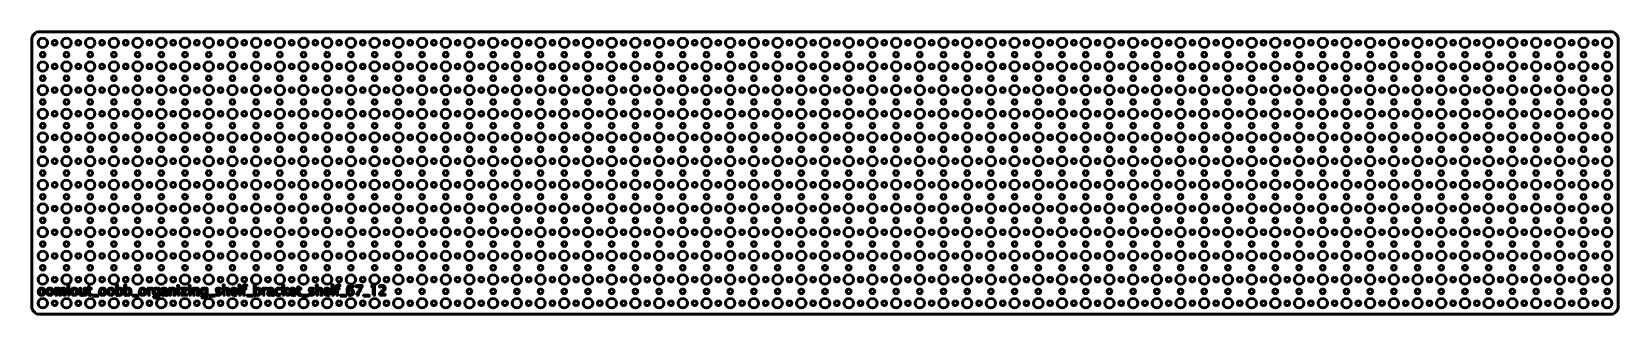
# Model space of a CAD drawing. Header units: centimetres. Extents: x -50 to 50, y -9 to 9.
import ezdxf

# ---------------------------------------------------------------- set-up
doc = ezdxf.new("R2010")
doc.units = ezdxf.units.CM
doc.header["$MEASUREMENT"] = 0
doc.layers.add('Layer 1', color=7, linetype='Continuous')

msp = doc.modelspace()

# ---------------------------------------------------------------- linework, layer by layer
at = {"layer": 'Layer 1', "lineweight": 53}
for centre, major_axis in [((-49.49999, 8.24999), (0, 0.30001)), ((-48.75, 8.25), (0, 0.15)), ((-47.99999, 8.24999), (0, 0.30001)), ((-47.25, 8.25), (0, 0.15)), ((-46.49999, 8.24999), (0, 0.30001)), ((-45.75, 8.25), (0, 0.15)), ((-44.99999, 8.24999), (0, 0.30001)), ((-44.25, 8.25), (0, 0.15)), ((-43.49999, 8.24999), (0, 0.30001)), ((-42.75, 8.25), (0, 0.15)), ((-41.99999, 8.24999), (0, 0.30001)), ((-41.25, 8.25), (0, 0.15)), ((-40.49999, 8.24999), (0, 0.30001)), ((-39.75, 8.25), (0, 0.15)), ((-38.99999, 8.24999), (0, 0.30001)), ((-38.25, 8.25), (0, 0.15)), ((-37.49999, 8.24999), (0, 0.30001)), ((-36.75, 8.25), (0, 0.15)), ((-35.99999, 8.24999), (0, 0.30001)), ((-35.25, 8.25), (0, 0.15)), ((-34.49999, 8.24999), (0, 0.30001)), ((-33.75, 8.25), (0, 0.15)), ((-32.99999, 8.24999), (0, 0.30001)), ((-32.25, 8.25), (0, 0.15)), ((-31.49999, 8.24999), (0, 0.30001)), ((-30.75, 8.25), (0, 0.15)), ((-29.99999, 8.24999), (0, 0.30001)), ((-29.25, 8.25), (0, 0.15)), ((-28.49999, 8.24999), (0, 0.30001)), ((-27.75, 8.25), (0, 0.15)), ((-26.99999, 8.24999), (0, 0.30001)), ((-26.25, 8.25), (0, 0.15)), ((-25.49999, 8.24999), (0, 0.30001)), ((-24.75, 8.25), (0, 0.15)), ((-23.99999, 8.24999), (0, 0.30001)), ((-23.25, 8.25), (0, 0.15)), ((-22.49999, 8.24999), (0, 0.30001)), ((-21.75, 8.25), (0, 0.15)), ((-20.99999, 8.24999), (0, 0.30001)), ((-20.25, 8.25), (0, 0.15)), ((-19.49999, 8.24999), (0, 0.30001)), ((-18.75, 8.25), (0, 0.15)), ((-17.99999, 8.24999), (0, 0.30001)), ((-17.25, 8.25), (0, 0.15)), ((-16.49999, 8.24999), (0, 0.30001)), ((-15.75, 8.25), (0, 0.15)), ((-14.99999, 8.24999), (0, 0.30001)), ((-14.25, 8.25), (0, 0.15)), ((-13.49999, 8.24999), (0, 0.30001)), ((-12.75, 8.25), (0, 0.15)), ((-11.99999, 8.24999), (0, 0.30001)), ((-11.25, 8.25), (0, 0.15)), ((-10.49999, 8.24999), (0, 0.30001)), ((-9.75, 8.25), (0, 0.15)), ((-8.99999, 8.24999), (0, 0.30001)), ((-8.25, 8.25), (0, 0.15)), ((-7.49999, 8.24999), (0, 0.30001)), ((-6.75, 8.25), (0, 0.15)), ((-5.99999, 8.24999), (0, 0.30001)), ((-5.25, 8.25), (0, 0.15)), ((-4.49999, 8.24999), (0, 0.30001)), ((-3.75, 8.25), (0, 0.15)), ((-2.99999, 8.24999), (0, 0.30001)), ((-2.25, 8.25), (0, 0.15)), ((-1.49999, 8.24999), (0, 0.30001)), ((-0.75, 8.25), (0, 0.15)), ((0.00001, 8.24999), (0, 0.30001)), ((0.75, 8.25), (0, 0.15)), ((1.50001, 8.24999), (0, 0.30001)), ((2.25, 8.25), (0, 0.15)), ((3.00001, 8.24999), (0, 0.30001)), ((3.75, 8.25), (0, 0.15)), ((4.50001, 8.24999), (0, 0.30001)), ((5.25, 8.25), (0, 0.15)), ((6.00001, 8.24999), (0, 0.30001)), ((6.75, 8.25), (0, 0.15)), ((7.50001, 8.24999), (0, 0.30001)), ((8.25, 8.25), (0, 0.15)), ((9.00001, 8.24999), (0, 0.30001)), ((9.75, 8.25), (0, 0.15)), ((10.50001, 8.24999), (0, 0.30001)), ((11.25, 8.25), (0, 0.15)), ((12.00001, 8.24999), (0, 0.30001)), ((12.75, 8.25), (0, 0.15)), ((13.50001, 8.24999), (0, 0.30001)), ((14.25, 8.25), (0, 0.15)), ((15.00001, 8.24999), (0, 0.30001)), ((15.75, 8.25), (0, 0.15)), ((16.50001, 8.24999), (0, 0.30001)), ((17.25, 8.25), (0, 0.15)), ((18.00001, 8.24999), (0, 0.30001)), ((18.75, 8.25), (0, 0.15)), ((19.50001, 8.24999), (0, 0.30001)), ((20.25, 8.25), (0, 0.15)), ((21.00001, 8.24999), (0, 0.30001)), ((21.75, 8.25), (0, 0.15)), ((22.50001, 8.24999), (0, 0.30001)), ((23.25, 8.25), (0, 0.15)), ((24.00001, 8.24999), (0, 0.30001)), ((24.75, 8.25), (0, 0.15)), ((25.50001, 8.24999), (0, 0.30001)), ((26.25, 8.25), (0, 0.15)), ((27.00001, 8.24999), (0, 0.30001)), ((27.75, 8.25), (0, 0.15)), ((28.50001, 8.24999), (0, 0.30001)), ((29.25, 8.25), (0, 0.15)), ((30.00001, 8.24999), (0, 0.30001)), ((30.75, 8.25), (0, 0.15)), ((31.50001, 8.24999), (0, 0.30001)), ((32.25, 8.25), (0, 0.15)), ((33.00001, 8.24999), (0, 0.30001)), ((33.75, 8.25), (0, 0.15)), ((34.50001, 8.24999), (0, 0.30001)), ((35.25, 8.25), (0, 0.15)), ((36.00001, 8.24999), (0, 0.30001)), ((36.75, 8.25), (0, 0.15)), ((37.50001, 8.24999), (0, 0.30001)), ((38.25, 8.25), (0, 0.15)), ((39.00001, 8.24999), (0, 0.30001)), ((39.75, 8.25), (0, 0.15)), ((40.50001, 8.24999), (0, 0.30001)), ((41.25, 8.25), (0, 0.15)), ((42.00001, 8.24999), (0, 0.30001)), ((42.75, 8.25), (0, 0.15)), ((43.50001, 8.24999), (0, 0.30001)), ((44.25, 8.25), (0, 0.15)), ((45.00001, 8.24999), (0, 0.30001)), ((45.75, 8.25), (0, 0.15)), ((46.50001, 8.24999), (0, 0.30001)), ((47.25, 8.25), (0, 0.15)), ((48.00001, 8.24999), (0, 0.30001)), ((48.75, 8.25), (0, 0.15)), ((49.50001, 8.24999), (0, 0.30001)), ((-49.49999, 6.74999), (0, 0.30001)), ((-49.5, 7.5), (0, 0.15)), ((-47.99999, 6.74999), (0, 0.30001)), ((-48, 7.5), (0, 0.15)), ((-46.49999, 6.74999), (0, 0.30001)), ((-46.5, 7.5), (0, 0.15)), ((-44.99999, 6.74999), (0, 0.30001)), ((-45, 7.5), (0, 0.15)), ((-43.49999, 6.74999), (0, 0.30001)), ((-43.5, 7.5), (0, 0.15)), ((-41.99999, 6.74999), (0, 0.30001)), ((-42, 7.5), (0, 0.15)), ((-40.49999, 6.74999), (0, 0.30001)), ((-40.5, 7.5), (0, 0.15)), ((-38.99999, 6.74999), (0, 0.30001)), ((-39, 7.5), (0, 0.15)), ((-37.49999, 6.74999), (0, 0.30001)), ((-37.5, 7.5), (0, 0.15)), ((-35.99999, 6.74999), (0, 0.30001)), ((-36, 7.5), (0, 0.15)), ((-34.49999, 6.74999), (0, 0.30001)), ((-34.5, 7.5), (0, 0.15)), ((-32.99999, 6.74999), (0, 0.30001)), ((-33, 7.5), (0, 0.15)), ((-31.49999, 6.74999), (0, 0.30001)), ((-31.5, 7.5), (0, 0.15)), ((-29.99999, 6.74999), (0, 0.30001)), ((-30, 7.5), (0, 0.15)), ((-28.49999, 6.74999), (0, 0.30001)), ((-28.5, 7.5), (0, 0.15)), ((-26.99999, 6.74999), (0, 0.30001)), ((-27, 7.5), (0, 0.15)), ((-25.49999, 6.74999), (0, 0.30001)), ((-25.5, 7.5), (0, 0.15)), ((-23.99999, 6.74999), (0, 0.30001)), ((-24, 7.5), (0, 0.15)), ((-22.49999, 6.74999), (0, 0.30001)), ((-22.5, 7.5), (0, 0.15)), ((-20.99999, 6.74999), (0, 0.30001)), ((-21, 7.5), (0, 0.15)), ((-19.49999, 6.74999), (0, 0.30001)), ((-19.5, 7.5), (0, 0.15)), ((-17.99999, 6.74999), (0, 0.30001)), ((-18, 7.5), (0, 0.15)), ((-16.49999, 6.74999), (0, 0.30001)), ((-16.5, 7.5), (0, 0.15)), ((-14.99999, 6.74999), (0, 0.30001)), ((-15, 7.5), (0, 0.15)), ((-13.49999, 6.74999), (0, 0.30001)), ((-13.5, 7.5), (0, 0.15)), ((-11.99999, 6.74999), (0, 0.30001)), ((-12, 7.5), (0, 0.15)), ((-10.49999, 6.74999), (0, 0.30001)), ((-10.5, 7.5), (0, 0.15)), ((-8.99999, 6.74999), (0, 0.30001)), ((-9, 7.5), (0, 0.15)), ((-7.49999, 6.74999), (0, 0.30001)), ((-7.5, 7.5), (0, 0.15)), ((-5.99999, 6.74999), (0, 0.30001)), ((-6, 7.5), (0, 0.15)), ((-4.49999, 6.74999), (0, 0.30001)), ((-4.5, 7.5), (0, 0.15)), ((-2.99999, 6.74999), (0, 0.30001)), ((-3, 7.5), (0, 0.15)), ((-1.49999, 6.74999), (0, 0.30001)), ((-1.5, 7.5), (0, 0.15)), ((0.00001, 6.74999), (0, 0.30001)), ((0, 7.5), (0, 0.15)), ((1.50001, 6.74999), (0, 0.30001)), ((1.5, 7.5), (0, 0.15)), ((3.00001, 6.74999), (0, 0.30001)), ((3, 7.5), (0, 0.15)), ((4.50001, 6.74999), (0, 0.30001)), ((4.5, 7.5), (0, 0.15)), ((6.00001, 6.74999), (0, 0.30001)), ((6, 7.5), (0, 0.15)), ((7.50001, 6.74999), (0, 0.30001)), ((7.5, 7.5), (0, 0.15)), ((9.00001, 6.74999), (0, 0.30001)), ((9, 7.5), (0, 0.15)), ((10.50001, 6.74999), (0, 0.30001)), ((10.5, 7.5), (0, 0.15)), ((12.00001, 6.74999), (0, 0.30001)), ((12, 7.5), (0, 0.15)), ((13.50001, 6.74999), (0, 0.30001)), ((13.5, 7.5), (0, 0.15)), ((15.00001, 6.74999), (0, 0.30001)), ((15, 7.5), (0, 0.15)), ((16.50001, 6.74999), (0, 0.30001)), ((16.5, 7.5), (0, 0.15)), ((18.00001, 6.74999), (0, 0.30001)), ((18, 7.5), (0, 0.15)), ((19.50001, 6.74999), (0, 0.30001)), ((19.5, 7.5), (0, 0.15)), ((21.00001, 6.74999), (0, 0.30001)), ((21, 7.5), (0, 0.15)), ((22.50001, 6.74999), (0, 0.30001)), ((22.5, 7.5), (0, 0.15)), ((24.00001, 6.74999), (0, 0.30001)), ((24, 7.5), (0, 0.15)), ((25.50001, 6.74999), (0, 0.30001)), ((25.5, 7.5), (0, 0.15)), ((27.00001, 6.74999), (0, 0.30001)), ((27, 7.5), (0, 0.15)), ((28.50001, 6.74999), (0, 0.30001)), ((28.5, 7.5), (0, 0.15)), ((30.00001, 6.74999), (0, 0.30001)), ((30, 7.5), (0, 0.15)), ((31.50001, 6.74999), (0, 0.30001)), ((31.5, 7.5), (0, 0.15)), ((33.00001, 6.74999), (0, 0.30001)), ((33, 7.5), (0, 0.15)), ((34.50001, 6.74999), (0, 0.30001)), ((34.5, 7.5), (0, 0.15)), ((36.00001, 6.74999), (0, 0.30001)), ((36, 7.5), (0, 0.15)), ((37.50001, 6.74999), (0, 0.30001)), ((37.5, 7.5), (0, 0.15)), ((39.00001, 6.74999), (0, 0.30001)), ((39, 7.5), (0, 0.15)), ((40.50001, 6.74999), (0, 0.30001)), ((40.5, 7.5), (0, 0.15)), ((42.00001, 6.74999), (0, 0.30001)), ((42, 7.5), (0, 0.15)), ((43.50001, 6.74999), (0, 0.30001)), ((43.5, 7.5), (0, 0.15)), ((45.00001, 6.74999), (0, 0.30001)), ((45, 7.5), (0, 0.15)), ((46.50001, 6.74999), (0, 0.30001)), ((46.5, 7.5), (0, 0.15)), ((48.00001, 6.74999), (0, 0.30001)), ((48, 7.5), (0, 0.15)), ((49.50001, 6.74999), (0, 0.30001)), ((49.5, 7.5), (0, 0.15)), ((-49.5, 6), (0, 0.15)), ((-48.75, 6.75), (0, 0.15)), ((-48, 6), (0, 0.15)), ((-47.25, 6.75), (0, 0.15)), ((-46.5, 6), (0, 0.15)), ((-45.75, 6.75), (0, 0.15)), ((-45, 6), (0, 0.15)), ((-44.25, 6.75), (0, 0.15)), ((-43.5, 6), (0, 0.15)), ((-42.75, 6.75), (0, 0.15)), ((-42, 6), (0, 0.15)), ((-41.25, 6.75), (0, 0.15)), ((-40.5, 6), (0, 0.15)), ((-39.75, 6.75), (0, 0.15)), ((-39, 6), (0, 0.15)), ((-38.25, 6.75), (0, 0.15)), ((-37.5, 6), (0, 0.15)), ((-36.75, 6.75), (0, 0.15)), ((-36, 6), (0, 0.15)), ((-35.25, 6.75), (0, 0.15)), ((-34.5, 6), (0, 0.15)), ((-33.75, 6.75), (0, 0.15)), ((-33, 6), (0, 0.15)), ((-32.25, 6.75), (0, 0.15)), ((-31.5, 6), (0, 0.15)), ((-30.75, 6.75), (0, 0.15)), ((-30, 6), (0, 0.15)), ((-29.25, 6.75), (0, 0.15)), ((-28.5, 6), (0, 0.15)), ((-27.75, 6.75), (0, 0.15)), ((-27, 6), (0, 0.15)), ((-26.25, 6.75), (0, 0.15)), ((-25.5, 6), (0, 0.15)), ((-24.75, 6.75), (0, 0.15)), ((-24, 6), (0, 0.15)), ((-23.25, 6.75), (0, 0.15)), ((-22.5, 6), (0, 0.15)), ((-21.75, 6.75), (0, 0.15)), ((-21, 6), (0, 0.15)), ((-20.25, 6.75), (0, 0.15)), ((-19.5, 6), (0, 0.15)), ((-18.75, 6.75), (0, 0.15)), ((-18, 6), (0, 0.15)), ((-17.25, 6.75), (0, 0.15)), ((-16.5, 6), (0, 0.15)), ((-15.75, 6.75), (0, 0.15)), ((-15, 6), (0, 0.15)), ((-14.25, 6.75), (0, 0.15)), ((-13.5, 6), (0, 0.15)), ((-12.75, 6.75), (0, 0.15)), ((-12, 6), (0, 0.15)), ((-11.25, 6.75), (0, 0.15)), ((-10.5, 6), (0, 0.15)), ((-9.75, 6.75), (0, 0.15)), ((-9, 6), (0, 0.15)), ((-8.25, 6.75), (0, 0.15)), ((-7.5, 6), (0, 0.15)), ((-6.75, 6.75), (0, 0.15)), ((-6, 6), (0, 0.15)), ((-5.25, 6.75), (0, 0.15)), ((-4.5, 6), (0, 0.15)), ((-3.75, 6.75), (0, 0.15)), ((-3, 6), (0, 0.15)), ((-2.25, 6.75), (0, 0.15)), ((-1.5, 6), (0, 0.15)), ((-0.75, 6.75), (0, 0.15)), ((0, 6), (0, 0.15)), ((0.75, 6.75), (0, 0.15)), ((1.5, 6), (0, 0.15)), ((2.25, 6.75), (0, 0.15)), ((3, 6), (0, 0.15)), ((3.75, 6.75), (0, 0.15)), ((4.5, 6), (0, 0.15)), ((5.25, 6.75), (0, 0.15)), ((6, 6), (0, 0.15)), ((6.75, 6.75), (0, 0.15)), ((7.5, 6), (0, 0.15)), ((8.25, 6.75), (0, 0.15)), ((9, 6), (0, 0.15)), ((9.75, 6.75), (0, 0.15)), ((10.5, 6), (0, 0.15)), ((11.25, 6.75), (0, 0.15)), ((12, 6), (0, 0.15)), ((12.75, 6.75), (0, 0.15)), ((13.5, 6), (0, 0.15)), ((14.25, 6.75), (0, 0.15)), ((15, 6), (0, 0.15)), ((15.75, 6.75), (0, 0.15)), ((16.5, 6), (0, 0.15)), ((17.25, 6.75), (0, 0.15)), ((18, 6), (0, 0.15)), ((18.75, 6.75), (0, 0.15)), ((19.5, 6), (0, 0.15)), ((20.25, 6.75), (0, 0.15)), ((21, 6), (0, 0.15)), ((21.75, 6.75), (0, 0.15)), ((22.5, 6), (0, 0.15)), ((23.25, 6.75), (0, 0.15)), ((24, 6), (0, 0.15)), ((24.75, 6.75), (0, 0.15)), ((25.5, 6), (0, 0.15)), ((26.25, 6.75), (0, 0.15)), ((27, 6), (0, 0.15)), ((27.75, 6.75), (0, 0.15)), ((28.5, 6), (0, 0.15)), ((29.25, 6.75), (0, 0.15)), ((30, 6), (0, 0.15)), ((30.75, 6.75), (0, 0.15)), ((31.5, 6), (0, 0.15)), ((32.25, 6.75), (0, 0.15)), ((33, 6), (0, 0.15)), ((33.75, 6.75), (0, 0.15)), ((34.5, 6), (0, 0.15)), ((35.25, 6.75), (0, 0.15)), ((36, 6), (0, 0.15)), ((36.75, 6.75), (0, 0.15)), ((37.5, 6), (0, 0.15)), ((38.25, 6.75), (0, 0.15)), ((39, 6), (0, 0.15)), ((39.75, 6.75), (0, 0.15)), ((40.5, 6), (0, 0.15)), ((41.25, 6.75), (0, 0.15)), ((42, 6), (0, 0.15)), ((42.75, 6.75), (0, 0.15)), ((43.5, 6), (0, 0.15)), ((44.25, 6.75), (0, 0.15)), ((45, 6), (0, 0.15)), ((45.75, 6.75), (0, 0.15)), ((46.5, 6), (0, 0.15)), ((47.25, 6.75), (0, 0.15)), ((48, 6), (0, 0.15)), ((48.75, 6.75), (0, 0.15)), ((49.5, 6), (0, 0.15)), ((-49.49999, 5.24999), (0, 0.30001)), ((-48.75, 5.25), (0, 0.15)), ((-47.99999, 5.24999), (0, 0.30001)), ((-47.25, 5.25), (0, 0.15)), ((-46.49999, 5.24999), (0, 0.30001)), ((-45.75, 5.25), (0, 0.15)), ((-44.99999, 5.24999), (0, 0.30001)), ((-44.25, 5.25), (0, 0.15)), ((-43.49999, 5.24999), (0, 0.30001)), ((-42.75, 5.25), (0, 0.15)), ((-41.99999, 5.24999), (0, 0.30001)), ((-41.25, 5.25), (0, 0.15)), ((-40.49999, 5.24999), (0, 0.30001)), ((-39.75, 5.25), (0, 0.15)), ((-38.99999, 5.24999), (0, 0.30001)), ((-38.25, 5.25), (0, 0.15)), ((-37.49999, 5.24999), (0, 0.30001)), ((-36.75, 5.25), (0, 0.15)), ((-35.99999, 5.24999), (0, 0.30001)), ((-35.25, 5.25), (0, 0.15)), ((-34.49999, 5.24999), (0, 0.30001)), ((-33.75, 5.25), (0, 0.15)), ((-32.99999, 5.24999), (0, 0.30001)), ((-32.25, 5.25), (0, 0.15)), ((-31.49999, 5.24999), (0, 0.30001)), ((-30.75, 5.25), (0, 0.15)), ((-29.99999, 5.24999), (0, 0.30001)), ((-29.25, 5.25), (0, 0.15)), ((-28.49999, 5.24999), (0, 0.30001)), ((-27.75, 5.25), (0, 0.15)), ((-26.99999, 5.24999), (0, 0.30001)), ((-26.25, 5.25), (0, 0.15)), ((-25.49999, 5.24999), (0, 0.30001)), ((-24.75, 5.25), (0, 0.15)), ((-23.99999, 5.24999), (0, 0.30001)), ((-23.25, 5.25), (0, 0.15)), ((-22.49999, 5.24999), (0, 0.30001)), ((-21.75, 5.25), (0, 0.15)), ((-20.99999, 5.24999), (0, 0.30001)), ((-20.25, 5.25), (0, 0.15)), ((-19.49999, 5.24999), (0, 0.30001)), ((-18.75, 5.25), (0, 0.15)), ((-17.99999, 5.24999), (0, 0.30001)), ((-17.25, 5.25), (0, 0.15)), ((-16.49999, 5.24999), (0, 0.30001)), ((-15.75, 5.25), (0, 0.15)), ((-14.99999, 5.24999), (0, 0.30001)), ((-14.25, 5.25), (0, 0.15)), ((-13.49999, 5.24999), (0, 0.30001)), ((-12.75, 5.25), (0, 0.15)), ((-11.99999, 5.24999), (0, 0.30001)), ((-11.25, 5.25), (0, 0.15)), ((-10.49999, 5.24999), (0, 0.30001)), ((-9.75, 5.25), (0, 0.15)), ((-8.99999, 5.24999), (0, 0.30001)), ((-8.25, 5.25), (0, 0.15)), ((-7.49999, 5.24999), (0, 0.30001)), ((-6.75, 5.25), (0, 0.15)), ((-5.99999, 5.24999), (0, 0.30001)), ((-5.25, 5.25), (0, 0.15)), ((-4.49999, 5.24999), (0, 0.30001)), ((-3.75, 5.25), (0, 0.15)), ((-2.99999, 5.24999), (0, 0.30001)), ((-2.25, 5.25), (0, 0.15)), ((-1.49999, 5.24999), (0, 0.30001)), ((-0.75, 5.25), (0, 0.15)), ((0.00001, 5.24999), (0, 0.30001)), ((0.75, 5.25), (0, 0.15)), ((1.50001, 5.24999), (0, 0.30001)), ((2.25, 5.25), (0, 0.15)), ((3.00001, 5.24999), (0, 0.30001)), ((3.75, 5.25), (0, 0.15)), ((4.50001, 5.24999), (0, 0.30001)), ((5.25, 5.25), (0, 0.15)), ((6.00001, 5.24999), (0, 0.30001)), ((6.75, 5.25), (0, 0.15)), ((7.50001, 5.24999), (0, 0.30001)), ((8.25, 5.25), (0, 0.15)), ((9.00001, 5.24999), (0, 0.30001)), ((9.75, 5.25), (0, 0.15)), ((10.50001, 5.24999), (0, 0.30001)), ((11.25, 5.25), (0, 0.15)), ((12.00001, 5.24999), (0, 0.30001)), ((12.75, 5.25), (0, 0.15)), ((13.50001, 5.24999), (0, 0.30001)), ((14.25, 5.25), (0, 0.15)), ((15.00001, 5.24999), (0, 0.30001)), ((15.75, 5.25), (0, 0.15)), ((16.50001, 5.24999), (0, 0.30001)), ((17.25, 5.25), (0, 0.15)), ((18.00001, 5.24999), (0, 0.30001)), ((18.75, 5.25), (0, 0.15)), ((19.50001, 5.24999), (0, 0.30001)), ((20.25, 5.25), (0, 0.15)), ((21.00001, 5.24999), (0, 0.30001)), ((21.75, 5.25), (0, 0.15)), ((22.50001, 5.24999), (0, 0.30001)), ((23.25, 5.25), (0, 0.15)), ((24.00001, 5.24999), (0, 0.30001)), ((24.75, 5.25), (0, 0.15)), ((25.50001, 5.24999), (0, 0.30001)), ((26.25, 5.25), (0, 0.15)), ((27.00001, 5.24999), (0, 0.30001)), ((27.75, 5.25), (0, 0.15)), ((28.50001, 5.24999), (0, 0.30001)), ((29.25, 5.25), (0, 0.15)), ((30.00001, 5.24999), (0, 0.30001)), ((30.75, 5.25), (0, 0.15)), ((31.50001, 5.24999), (0, 0.30001)), ((32.25, 5.25), (0, 0.15)), ((33.00001, 5.24999), (0, 0.30001)), ((33.75, 5.25), (0, 0.15)), ((34.50001, 5.24999), (0, 0.30001)), ((35.25, 5.25), (0, 0.15)), ((36.00001, 5.24999), (0, 0.30001)), ((36.75, 5.25), (0, 0.15)), ((37.50001, 5.24999), (0, 0.30001)), ((38.25, 5.25), (0, 0.15)), ((39.00001, 5.24999), (0, 0.30001)), ((39.75, 5.25), (0, 0.15)), ((40.50001, 5.24999), (0, 0.30001)), ((41.25, 5.25), (0, 0.15)), ((42.00001, 5.24999), (0, 0.30001)), ((42.75, 5.25), (0, 0.15)), ((43.50001, 5.24999), (0, 0.30001)), ((44.25, 5.25), (0, 0.15)), ((45.00001, 5.24999), (0, 0.30001)), ((45.75, 5.25), (0, 0.15)), ((46.50001, 5.24999), (0, 0.30001)), ((47.25, 5.25), (0, 0.15)), ((48.00001, 5.24999), (0, 0.30001)), ((48.75, 5.25), (0, 0.15)), ((49.50001, 5.24999), (0, 0.30001)), ((-49.49999, 3.74999), (0, 0.30001)), ((-49.5, 4.5), (0, 0.15)), ((-47.99999, 3.74999), (0, 0.30001)), ((-48, 4.5), (0, 0.15)), ((-46.49999, 3.74999), (0, 0.30001)), ((-46.5, 4.5), (0, 0.15)), ((-44.99999, 3.74999), (0, 0.30001)), ((-45, 4.5), (0, 0.15)), ((-43.49999, 3.74999), (0, 0.30001)), ((-43.5, 4.5), (0, 0.15)), ((-41.99999, 3.74999), (0, 0.30001)), ((-42, 4.5), (0, 0.15)), ((-40.49999, 3.74999), (0, 0.30001)), ((-40.5, 4.5), (0, 0.15)), ((-38.99999, 3.74999), (0, 0.30001)), ((-39, 4.5), (0, 0.15)), ((-37.49999, 3.74999), (0, 0.30001)), ((-37.5, 4.5), (0, 0.15)), ((-35.99999, 3.74999), (0, 0.30001)), ((-36, 4.5), (0, 0.15)), ((-34.49999, 3.74999), (0, 0.30001)), ((-34.5, 4.5), (0, 0.15)), ((-32.99999, 3.74999), (0, 0.30001)), ((-33, 4.5), (0, 0.15)), ((-31.49999, 3.74999), (0, 0.30001)), ((-31.5, 4.5), (0, 0.15)), ((-29.99999, 3.74999), (0, 0.30001)), ((-30, 4.5), (0, 0.15)), ((-28.49999, 3.74999), (0, 0.30001)), ((-28.5, 4.5), (0, 0.15)), ((-26.99999, 3.74999), (0, 0.30001)), ((-27, 4.5), (0, 0.15)), ((-25.49999, 3.74999), (0, 0.30001)), ((-25.5, 4.5), (0, 0.15)), ((-23.99999, 3.74999), (0, 0.30001)), ((-24, 4.5), (0, 0.15)), ((-22.49999, 3.74999), (0, 0.30001)), ((-22.5, 4.5), (0, 0.15)), ((-20.99999, 3.74999), (0, 0.30001)), ((-21, 4.5), (0, 0.15)), ((-19.49999, 3.74999), (0, 0.30001)), ((-19.5, 4.5), (0, 0.15)), ((-17.99999, 3.74999), (0, 0.30001)), ((-18, 4.5), (0, 0.15)), ((-16.49999, 3.74999), (0, 0.30001)), ((-16.5, 4.5), (0, 0.15)), ((-14.99999, 3.74999), (0, 0.30001)), ((-15, 4.5), (0, 0.15)), ((-13.49999, 3.74999), (0, 0.30001)), ((-13.5, 4.5), (0, 0.15)), ((-11.99999, 3.74999), (0, 0.30001)), ((-12, 4.5), (0, 0.15)), ((-10.49999, 3.74999), (0, 0.30001)), ((-10.5, 4.5), (0, 0.15)), ((-8.99999, 3.74999), (0, 0.30001)), ((-9, 4.5), (0, 0.15)), ((-7.49999, 3.74999), (0, 0.30001)), ((-7.5, 4.5), (0, 0.15)), ((-5.99999, 3.74999), (0, 0.30001)), ((-6, 4.5), (0, 0.15)), ((-4.49999, 3.74999), (0, 0.30001)), ((-4.5, 4.5), (0, 0.15)), ((-2.99999, 3.74999), (0, 0.30001)), ((-3, 4.5), (0, 0.15)), ((-1.49999, 3.74999), (0, 0.30001)), ((-1.5, 4.5), (0, 0.15)), ((0.00001, 3.74999), (0, 0.30001)), ((0, 4.5), (0, 0.15)), ((1.50001, 3.74999), (0, 0.30001)), ((1.5, 4.5), (0, 0.15)), ((3.00001, 3.74999), (0, 0.30001)), ((3, 4.5), (0, 0.15)), ((4.50001, 3.74999), (0, 0.30001)), ((4.5, 4.5), (0, 0.15)), ((6.00001, 3.74999), (0, 0.30001)), ((6, 4.5), (0, 0.15)), ((7.50001, 3.74999), (0, 0.30001)), ((7.5, 4.5), (0, 0.15)), ((9.00001, 3.74999), (0, 0.30001)), ((9, 4.5), (0, 0.15)), ((10.50001, 3.74999), (0, 0.30001)), ((10.5, 4.5), (0, 0.15)), ((12.00001, 3.74999), (0, 0.30001)), ((12, 4.5), (0, 0.15)), ((13.50001, 3.74999), (0, 0.30001)), ((13.5, 4.5), (0, 0.15)), ((15.00001, 3.74999), (0, 0.30001)), ((15, 4.5), (0, 0.15)), ((16.50001, 3.74999), (0, 0.30001)), ((16.5, 4.5), (0, 0.15)), ((18.00001, 3.74999), (0, 0.30001)), ((18, 4.5), (0, 0.15)), ((19.50001, 3.74999), (0, 0.30001)), ((19.5, 4.5), (0, 0.15)), ((21.00001, 3.74999), (0, 0.30001)), ((21, 4.5), (0, 0.15)), ((22.50001, 3.74999), (0, 0.30001)), ((22.5, 4.5), (0, 0.15)), ((24.00001, 3.74999), (0, 0.30001)), ((24, 4.5), (0, 0.15)), ((25.50001, 3.74999), (0, 0.30001)), ((25.5, 4.5), (0, 0.15)), ((27.00001, 3.74999), (0, 0.30001)), ((27, 4.5), (0, 0.15)), ((28.50001, 3.74999), (0, 0.30001)), ((28.5, 4.5), (0, 0.15)), ((30.00001, 3.74999), (0, 0.30001)), ((30, 4.5), (0, 0.15)), ((31.50001, 3.74999), (0, 0.30001)), ((31.5, 4.5), (0, 0.15)), ((33.00001, 3.74999), (0, 0.30001)), ((33, 4.5), (0, 0.15)), ((34.50001, 3.74999), (0, 0.30001)), ((34.5, 4.5), (0, 0.15)), ((36.00001, 3.74999), (0, 0.30001)), ((36, 4.5), (0, 0.15)), ((37.50001, 3.74999), (0, 0.30001)), ((37.5, 4.5), (0, 0.15)), ((39.00001, 3.74999), (0, 0.30001)), ((39, 4.5), (0, 0.15)), ((40.50001, 3.74999), (0, 0.30001)), ((40.5, 4.5), (0, 0.15)), ((42.00001, 3.74999), (0, 0.30001)), ((42, 4.5), (0, 0.15)), ((43.50001, 3.74999), (0, 0.30001)), ((43.5, 4.5), (0, 0.15)), ((45.00001, 3.74999), (0, 0.30001)), ((45, 4.5), (0, 0.15)), ((46.50001, 3.74999), (0, 0.30001)), ((46.5, 4.5), (0, 0.15)), ((48.00001, 3.74999), (0, 0.30001)), ((48, 4.5), (0, 0.15)), ((49.50001, 3.74999), (0, 0.30001)), ((49.5, 4.5), (0, 0.15)), ((-49.5, 3), (0, 0.15)), ((-48.75, 3.75), (0, 0.15)), ((-48, 3), (0, 0.15)), ((-47.25, 3.75), (0, 0.15)), ((-46.5, 3), (0, 0.15)), ((-45.75, 3.75), (0, 0.15)), ((-45, 3), (0, 0.15)), ((-44.25, 3.75), (0, 0.15)), ((-43.5, 3), (0, 0.15)), ((-42.75, 3.75), (0, 0.15)), ((-42, 3), (0, 0.15)), ((-41.25, 3.75), (0, 0.15)), ((-40.5, 3), (0, 0.15)), ((-39.75, 3.75), (0, 0.15)), ((-39, 3), (0, 0.15)), ((-38.25, 3.75), (0, 0.15)), ((-37.5, 3), (0, 0.15)), ((-36.75, 3.75), (0, 0.15)), ((-36, 3), (0, 0.15)), ((-35.25, 3.75), (0, 0.15)), ((-34.5, 3), (0, 0.15)), ((-33.75, 3.75), (0, 0.15)), ((-33, 3), (0, 0.15)), ((-32.25, 3.75), (0, 0.15)), ((-31.5, 3), (0, 0.15)), ((-30.75, 3.75), (0, 0.15)), ((-30, 3), (0, 0.15)), ((-29.25, 3.75), (0, 0.15)), ((-28.5, 3), (0, 0.15)), ((-27.75, 3.75), (0, 0.15)), ((-27, 3), (0, 0.15)), ((-26.25, 3.75), (0, 0.15)), ((-25.5, 3), (0, 0.15)), ((-24.75, 3.75), (0, 0.15)), ((-24, 3), (0, 0.15)), ((-23.25, 3.75), (0, 0.15)), ((-22.5, 3), (0, 0.15)), ((-21.75, 3.75), (0, 0.15)), ((-21, 3), (0, 0.15)), ((-20.25, 3.75), (0, 0.15)), ((-19.5, 3), (0, 0.15)), ((-18.75, 3.75), (0, 0.15)), ((-18, 3), (0, 0.15)), ((-17.25, 3.75), (0, 0.15)), ((-16.5, 3), (0, 0.15)), ((-15.75, 3.75), (0, 0.15)), ((-15, 3), (0, 0.15)), ((-14.25, 3.75), (0, 0.15)), ((-13.5, 3), (0, 0.15)), ((-12.75, 3.75), (0, 0.15)), ((-12, 3), (0, 0.15)), ((-11.25, 3.75), (0, 0.15)), ((-10.5, 3), (0, 0.15)), ((-9.75, 3.75), (0, 0.15)), ((-9, 3), (0, 0.15)), ((-8.25, 3.75), (0, 0.15)), ((-7.5, 3), (0, 0.15)), ((-6.75, 3.75), (0, 0.15)), ((-6, 3), (0, 0.15)), ((-5.25, 3.75), (0, 0.15)), ((-4.5, 3), (0, 0.15)), ((-3.75, 3.75), (0, 0.15)), ((-3, 3), (0, 0.15)), ((-2.25, 3.75), (0, 0.15)), ((-1.5, 3), (0, 0.15)), ((-0.75, 3.75), (0, 0.15)), ((0, 3), (0, 0.15)), ((0.75, 3.75), (0, 0.15)), ((1.5, 3), (0, 0.15)), ((2.25, 3.75), (0, 0.15)), ((3, 3), (0, 0.15)), ((3.75, 3.75), (0, 0.15)), ((4.5, 3), (0, 0.15)), ((5.25, 3.75), (0, 0.15)), ((6, 3), (0, 0.15)), ((6.75, 3.75), (0, 0.15)), ((7.5, 3), (0, 0.15)), ((8.25, 3.75), (0, 0.15)), ((9, 3), (0, 0.15)), ((9.75, 3.75), (0, 0.15)), ((10.5, 3), (0, 0.15)), ((11.25, 3.75), (0, 0.15)), ((12, 3), (0, 0.15)), ((12.75, 3.75), (0, 0.15)), ((13.5, 3), (0, 0.15)), ((14.25, 3.75), (0, 0.15)), ((15, 3), (0, 0.15)), ((15.75, 3.75), (0, 0.15)), ((16.5, 3), (0, 0.15)), ((17.25, 3.75), (0, 0.15)), ((18, 3), (0, 0.15)), ((18.75, 3.75), (0, 0.15)), ((19.5, 3), (0, 0.15)), ((20.25, 3.75), (0, 0.15)), ((21, 3), (0, 0.15)), ((21.75, 3.75), (0, 0.15)), ((22.5, 3), (0, 0.15)), ((23.25, 3.75), (0, 0.15)), ((24, 3), (0, 0.15)), ((24.75, 3.75), (0, 0.15)), ((25.5, 3), (0, 0.15)), ((26.25, 3.75), (0, 0.15)), ((27, 3), (0, 0.15)), ((27.75, 3.75), (0, 0.15)), ((28.5, 3), (0, 0.15)), ((29.25, 3.75), (0, 0.15)), ((30, 3), (0, 0.15)), ((30.75, 3.75), (0, 0.15)), ((31.5, 3), (0, 0.15)), ((32.25, 3.75), (0, 0.15)), ((33, 3), (0, 0.15)), ((33.75, 3.75), (0, 0.15)), ((34.5, 3), (0, 0.15)), ((35.25, 3.75), (0, 0.15)), ((36, 3), (0, 0.15)), ((36.75, 3.75), (0, 0.15)), ((37.5, 3), (0, 0.15)), ((38.25, 3.75), (0, 0.15)), ((39, 3), (0, 0.15)), ((39.75, 3.75), (0, 0.15)), ((40.5, 3), (0, 0.15)), ((41.25, 3.75), (0, 0.15)), ((42, 3), (0, 0.15)), ((42.75, 3.75), (0, 0.15)), ((43.5, 3), (0, 0.15)), ((44.25, 3.75), (0, 0.15)), ((45, 3), (0, 0.15)), ((45.75, 3.75), (0, 0.15)), ((46.5, 3), (0, 0.15)), ((47.25, 3.75), (0, 0.15)), ((48, 3), (0, 0.15)), ((48.75, 3.75), (0, 0.15)), ((49.5, 3), (0, 0.15)), ((-49.49999, 2.24999), (0, 0.30001)), ((-48.75, 2.25), (0, 0.15)), ((-47.99999, 2.24999), (0, 0.30001)), ((-47.25, 2.25), (0, 0.15)), ((-46.49999, 2.24999), (0, 0.30001)), ((-45.75, 2.25), (0, 0.15)), ((-44.99999, 2.24999), (0, 0.30001)), ((-44.25, 2.25), (0, 0.15)), ((-43.49999, 2.24999), (0, 0.30001)), ((-42.75, 2.25), (0, 0.15)), ((-41.99999, 2.24999), (0, 0.30001)), ((-41.25, 2.25), (0, 0.15)), ((-40.49999, 2.24999), (0, 0.30001)), ((-39.75, 2.25), (0, 0.15)), ((-38.99999, 2.24999), (0, 0.30001)), ((-38.25, 2.25), (0, 0.15)), ((-37.49999, 2.24999), (0, 0.30001)), ((-36.75, 2.25), (0, 0.15)), ((-35.99999, 2.24999), (0, 0.30001)), ((-35.25, 2.25), (0, 0.15)), ((-34.49999, 2.24999), (0, 0.30001)), ((-33.75, 2.25), (0, 0.15)), ((-32.99999, 2.24999), (0, 0.30001)), ((-32.25, 2.25), (0, 0.15)), ((-31.49999, 2.24999), (0, 0.30001)), ((-30.75, 2.25), (0, 0.15)), ((-29.99999, 2.24999), (0, 0.30001)), ((-29.25, 2.25), (0, 0.15)), ((-28.49999, 2.24999), (0, 0.30001)), ((-27.75, 2.25), (0, 0.15)), ((-26.99999, 2.24999), (0, 0.30001)), ((-26.25, 2.25), (0, 0.15)), ((-25.49999, 2.24999), (0, 0.30001)), ((-24.75, 2.25), (0, 0.15)), ((-23.99999, 2.24999), (0, 0.30001)), ((-23.25, 2.25), (0, 0.15)), ((-22.49999, 2.24999), (0, 0.30001)), ((-21.75, 2.25), (0, 0.15)), ((-20.99999, 2.24999), (0, 0.30001)), ((-20.25, 2.25), (0, 0.15)), ((-19.49999, 2.24999), (0, 0.30001)), ((-18.75, 2.25), (0, 0.15)), ((-17.99999, 2.24999), (0, 0.30001)), ((-17.25, 2.25), (0, 0.15)), ((-16.49999, 2.24999), (0, 0.30001)), ((-15.75, 2.25), (0, 0.15)), ((-14.99999, 2.24999), (0, 0.30001)), ((-14.25, 2.25), (0, 0.15)), ((-13.49999, 2.24999), (0, 0.30001)), ((-12.75, 2.25), (0, 0.15)), ((-11.99999, 2.24999), (0, 0.30001)), ((-11.25, 2.25), (0, 0.15)), ((-10.49999, 2.24999), (0, 0.30001)), ((-9.75, 2.25), (0, 0.15)), ((-8.99999, 2.24999), (0, 0.30001)), ((-8.25, 2.25), (0, 0.15)), ((-7.49999, 2.24999), (0, 0.30001)), ((-6.75, 2.25), (0, 0.15)), ((-5.99999, 2.24999), (0, 0.30001)), ((-5.25, 2.25), (0, 0.15)), ((-4.49999, 2.24999), (0, 0.30001)), ((-3.75, 2.25), (0, 0.15)), ((-2.99999, 2.24999), (0, 0.30001)), ((-2.25, 2.25), (0, 0.15)), ((-1.49999, 2.24999), (0, 0.30001)), ((-0.75, 2.25), (0, 0.15)), ((0.00001, 2.24999), (0, 0.30001)), ((0.75, 2.25), (0, 0.15)), ((1.50001, 2.24999), (0, 0.30001)), ((2.25, 2.25), (0, 0.15)), ((3.00001, 2.24999), (0, 0.30001)), ((3.75, 2.25), (0, 0.15)), ((4.50001, 2.24999), (0, 0.30001)), ((5.25, 2.25), (0, 0.15)), ((6.00001, 2.24999), (0, 0.30001)), ((6.75, 2.25), (0, 0.15)), ((7.50001, 2.24999), (0, 0.30001)), ((8.25, 2.25), (0, 0.15)), ((9.00001, 2.24999), (0, 0.30001)), ((9.75, 2.25), (0, 0.15)), ((10.50001, 2.24999), (0, 0.30001)), ((11.25, 2.25), (0, 0.15)), ((12.00001, 2.24999), (0, 0.30001)), ((12.75, 2.25), (0, 0.15)), ((13.50001, 2.24999), (0, 0.30001)), ((14.25, 2.25), (0, 0.15)), ((15.00001, 2.24999), (0, 0.30001)), ((15.75, 2.25), (0, 0.15)), ((16.50001, 2.24999), (0, 0.30001)), ((17.25, 2.25), (0, 0.15)), ((18.00001, 2.24999), (0, 0.30001)), ((18.75, 2.25), (0, 0.15)), ((19.50001, 2.24999), (0, 0.30001)), ((20.25, 2.25), (0, 0.15)), ((21.00001, 2.24999), (0, 0.30001)), ((21.75, 2.25), (0, 0.15)), ((22.50001, 2.24999), (0, 0.30001)), ((23.25, 2.25), (0, 0.15)), ((24.00001, 2.24999), (0, 0.30001)), ((24.75, 2.25), (0, 0.15)), ((25.50001, 2.24999), (0, 0.30001)), ((26.25, 2.25), (0, 0.15)), ((27.00001, 2.24999), (0, 0.30001)), ((27.75, 2.25), (0, 0.15)), ((28.50001, 2.24999), (0, 0.30001)), ((29.25, 2.25), (0, 0.15)), ((30.00001, 2.24999), (0, 0.30001)), ((30.75, 2.25), (0, 0.15)), ((31.50001, 2.24999), (0, 0.30001)), ((32.25, 2.25), (0, 0.15)), ((33.00001, 2.24999), (0, 0.30001)), ((33.75, 2.25), (0, 0.15)), ((34.50001, 2.24999), (0, 0.30001)), ((35.25, 2.25), (0, 0.15)), ((36.00001, 2.24999), (0, 0.30001)), ((36.75, 2.25), (0, 0.15)), ((37.50001, 2.24999), (0, 0.30001)), ((38.25, 2.25), (0, 0.15)), ((39.00001, 2.24999), (0, 0.30001)), ((39.75, 2.25), (0, 0.15)), ((40.50001, 2.24999), (0, 0.30001)), ((41.25, 2.25), (0, 0.15)), ((42.00001, 2.24999), (0, 0.30001)), ((42.75, 2.25), (0, 0.15)), ((43.50001, 2.24999), (0, 0.30001)), ((44.25, 2.25), (0, 0.15)), ((45.00001, 2.24999), (0, 0.30001)), ((45.75, 2.25), (0, 0.15)), ((46.50001, 2.24999), (0, 0.30001)), ((47.25, 2.25), (0, 0.15)), ((48.00001, 2.24999), (0, 0.30001)), ((48.75, 2.25), (0, 0.15)), ((49.50001, 2.24999), (0, 0.30001)), ((-49.49999, 0.74999), (0, 0.30001)), ((-49.5, 1.5), (0, 0.15)), ((-47.99999, 0.74999), (0, 0.30001)), ((-48, 1.5), (0, 0.15)), ((-46.49999, 0.74999), (0, 0.30001)), ((-46.5, 1.5), (0, 0.15)), ((-44.99999, 0.74999), (0, 0.30001)), ((-45, 1.5), (0, 0.15)), ((-43.49999, 0.74999), (0, 0.30001)), ((-43.5, 1.5), (0, 0.15)), ((-41.99999, 0.74999), (0, 0.30001)), ((-42, 1.5), (0, 0.15)), ((-40.49999, 0.74999), (0, 0.30001)), ((-40.5, 1.5), (0, 0.15)), ((-38.99999, 0.74999), (0, 0.30001)), ((-39, 1.5), (0, 0.15)), ((-37.49999, 0.74999), (0, 0.30001)), ((-37.5, 1.5), (0, 0.15)), ((-35.99999, 0.74999), (0, 0.30001)), ((-36, 1.5), (0, 0.15)), ((-34.49999, 0.74999), (0, 0.30001)), ((-34.5, 1.5), (0, 0.15)), ((-32.99999, 0.74999), (0, 0.30001)), ((-33, 1.5), (0, 0.15)), ((-31.49999, 0.74999), (0, 0.30001)), ((-31.5, 1.5), (0, 0.15)), ((-29.99999, 0.74999), (0, 0.30001)), ((-30, 1.5), (0, 0.15)), ((-28.49999, 0.74999), (0, 0.30001)), ((-28.5, 1.5), (0, 0.15)), ((-26.99999, 0.74999), (0, 0.30001)), ((-27, 1.5), (0, 0.15)), ((-25.49999, 0.74999), (0, 0.30001)), ((-25.5, 1.5), (0, 0.15)), ((-23.99999, 0.74999), (0, 0.30001)), ((-24, 1.5), (0, 0.15)), ((-22.49999, 0.74999), (0, 0.30001)), ((-22.5, 1.5), (0, 0.15)), ((-20.99999, 0.74999), (0, 0.30001)), ((-21, 1.5), (0, 0.15)), ((-19.49999, 0.74999), (0, 0.30001)), ((-19.5, 1.5), (0, 0.15)), ((-17.99999, 0.74999), (0, 0.30001)), ((-18, 1.5), (0, 0.15)), ((-16.49999, 0.74999), (0, 0.30001)), ((-16.5, 1.5), (0, 0.15)), ((-14.99999, 0.74999), (0, 0.30001)), ((-15, 1.5), (0, 0.15)), ((-13.49999, 0.74999), (0, 0.30001)), ((-13.5, 1.5), (0, 0.15)), ((-11.99999, 0.74999), (0, 0.30001)), ((-12, 1.5), (0, 0.15)), ((-10.49999, 0.74999), (0, 0.30001)), ((-10.5, 1.5), (0, 0.15)), ((-8.99999, 0.74999), (0, 0.30001)), ((-9, 1.5), (0, 0.15)), ((-7.49999, 0.74999), (0, 0.30001)), ((-7.5, 1.5), (0, 0.15)), ((-5.99999, 0.74999), (0, 0.30001)), ((-6, 1.5), (0, 0.15)), ((-4.49999, 0.74999), (0, 0.30001)), ((-4.5, 1.5), (0, 0.15)), ((-2.99999, 0.74999), (0, 0.30001)), ((-3, 1.5), (0, 0.15)), ((-1.49999, 0.74999), (0, 0.30001)), ((-1.5, 1.5), (0, 0.15)), ((0.00001, 0.74999), (0, 0.30001)), ((0, 1.5), (0, 0.15)), ((1.50001, 0.74999), (0, 0.30001)), ((1.5, 1.5), (0, 0.15)), ((3.00001, 0.74999), (0, 0.30001)), ((3, 1.5), (0, 0.15)), ((4.50001, 0.74999), (0, 0.30001)), ((4.5, 1.5), (0, 0.15)), ((6.00001, 0.74999), (0, 0.30001)), ((6, 1.5), (0, 0.15)), ((7.50001, 0.74999), (0, 0.30001)), ((7.5, 1.5), (0, 0.15)), ((9.00001, 0.74999), (0, 0.30001)), ((9, 1.5), (0, 0.15)), ((10.50001, 0.74999), (0, 0.30001)), ((10.5, 1.5), (0, 0.15)), ((12.00001, 0.74999), (0, 0.30001)), ((12, 1.5), (0, 0.15)), ((13.50001, 0.74999), (0, 0.30001)), ((13.5, 1.5), (0, 0.15)), ((15.00001, 0.74999), (0, 0.30001)), ((15, 1.5), (0, 0.15)), ((16.50001, 0.74999), (0, 0.30001)), ((16.5, 1.5), (0, 0.15)), ((18.00001, 0.74999), (0, 0.30001)), ((18, 1.5), (0, 0.15)), ((19.50001, 0.74999), (0, 0.30001)), ((19.5, 1.5), (0, 0.15)), ((21.00001, 0.74999), (0, 0.30001)), ((21, 1.5), (0, 0.15)), ((22.50001, 0.74999), (0, 0.30001)), ((22.5, 1.5), (0, 0.15)), ((24.00001, 0.74999), (0, 0.30001)), ((24, 1.5), (0, 0.15)), ((25.50001, 0.74999), (0, 0.30001)), ((25.5, 1.5), (0, 0.15)), ((27.00001, 0.74999), (0, 0.30001)), ((27, 1.5), (0, 0.15)), ((28.50001, 0.74999), (0, 0.30001)), ((28.5, 1.5), (0, 0.15)), ((30.00001, 0.74999), (0, 0.30001)), ((30, 1.5), (0, 0.15)), ((31.50001, 0.74999), (0, 0.30001)), ((31.5, 1.5), (0, 0.15)), ((33.00001, 0.74999), (0, 0.30001)), ((33, 1.5), (0, 0.15)), ((34.50001, 0.74999), (0, 0.30001)), ((34.5, 1.5), (0, 0.15)), ((36.00001, 0.74999), (0, 0.30001)), ((36, 1.5), (0, 0.15)), ((37.50001, 0.74999), (0, 0.30001)), ((37.5, 1.5), (0, 0.15)), ((39.00001, 0.74999), (0, 0.30001)), ((39, 1.5), (0, 0.15)), ((40.50001, 0.74999), (0, 0.30001)), ((40.5, 1.5), (0, 0.15)), ((42.00001, 0.74999), (0, 0.30001)), ((42, 1.5), (0, 0.15)), ((43.50001, 0.74999), (0, 0.30001)), ((43.5, 1.5), (0, 0.15)), ((45.00001, 0.74999), (0, 0.30001)), ((45, 1.5), (0, 0.15)), ((46.50001, 0.74999), (0, 0.30001)), ((46.5, 1.5), (0, 0.15)), ((48.00001, 0.74999), (0, 0.30001)), ((48, 1.5), (0, 0.15)), ((49.50001, 0.74999), (0, 0.30001)), ((49.5, 1.5), (0, 0.15)), ((-49.5, 0), (0, 0.15)), ((-48.75, 0.75), (0, 0.15)), ((-48, 0), (0, 0.15)), ((-47.25, 0.75), (0, 0.15)), ((-46.5, 0), (0, 0.15)), ((-45.75, 0.75), (0, 0.15)), ((-45, 0), (0, 0.15)), ((-44.25, 0.75), (0, 0.15)), ((-43.5, 0), (0, 0.15)), ((-42.75, 0.75), (0, 0.15)), ((-42, 0), (0, 0.15)), ((-41.25, 0.75), (0, 0.15)), ((-40.5, 0), (0, 0.15)), ((-39.75, 0.75), (0, 0.15)), ((-39, 0), (0, 0.15)), ((-38.25, 0.75), (0, 0.15)), ((-37.5, 0), (0, 0.15)), ((-36.75, 0.75), (0, 0.15)), ((-36, 0), (0, 0.15)), ((-35.25, 0.75), (0, 0.15)), ((-34.5, 0), (0, 0.15)), ((-33.75, 0.75), (0, 0.15)), ((-33, 0), (0, 0.15)), ((-32.25, 0.75), (0, 0.15)), ((-31.5, 0), (0, 0.15)), ((-30.75, 0.75), (0, 0.15)), ((-30, 0), (0, 0.15)), ((-29.25, 0.75), (0, 0.15)), ((-28.5, 0), (0, 0.15)), ((-27.75, 0.75), (0, 0.15)), ((-27, 0), (0, 0.15)), ((-26.25, 0.75), (0, 0.15)), ((-25.5, 0), (0, 0.15)), ((-24.75, 0.75), (0, 0.15)), ((-24, 0), (0, 0.15)), ((-23.25, 0.75), (0, 0.15)), ((-22.5, 0), (0, 0.15)), ((-21.75, 0.75), (0, 0.15)), ((-21, 0), (0, 0.15)), ((-20.25, 0.75), (0, 0.15)), ((-19.5, 0), (0, 0.15)), ((-18.75, 0.75), (0, 0.15)), ((-18, 0), (0, 0.15)), ((-17.25, 0.75), (0, 0.15)), ((-16.5, 0), (0, 0.15)), ((-15.75, 0.75), (0, 0.15)), ((-15, 0), (0, 0.15)), ((-14.25, 0.75), (0, 0.15)), ((-13.5, 0), (0, 0.15)), ((-12.75, 0.75), (0, 0.15)), ((-12, 0), (0, 0.15)), ((-11.25, 0.75), (0, 0.15)), ((-10.5, 0), (0, 0.15)), ((-9.75, 0.75), (0, 0.15)), ((-9, 0), (0, 0.15)), ((-8.25, 0.75), (0, 0.15)), ((-7.5, 0), (0, 0.15)), ((-6.75, 0.75), (0, 0.15)), ((-6, 0), (0, 0.15)), ((-5.25, 0.75), (0, 0.15)), ((-4.5, 0), (0, 0.15)), ((-3.75, 0.75), (0, 0.15)), ((-3, 0), (0, 0.15)), ((-2.25, 0.75), (0, 0.15)), ((-1.5, 0), (0, 0.15)), ((-0.75, 0.75), (0, 0.15)), ((0, 0), (0, 0.15)), ((0.75, 0.75), (0, 0.15)), ((1.5, 0), (0, 0.15)), ((2.25, 0.75), (0, 0.15)), ((3, 0), (0, 0.15)), ((3.75, 0.75), (0, 0.15)), ((4.5, 0), (0, 0.15)), ((5.25, 0.75), (0, 0.15)), ((6, 0), (0, 0.15)), ((6.75, 0.75), (0, 0.15)), ((7.5, 0), (0, 0.15)), ((8.25, 0.75), (0, 0.15)), ((9, 0), (0, 0.15)), ((9.75, 0.75), (0, 0.15)), ((10.5, 0), (0, 0.15)), ((11.25, 0.75), (0, 0.15)), ((12, 0), (0, 0.15)), ((12.75, 0.75), (0, 0.15)), ((13.5, 0), (0, 0.15)), ((14.25, 0.75), (0, 0.15)), ((15, 0), (0, 0.15)), ((15.75, 0.75), (0, 0.15)), ((16.5, 0), (0, 0.15)), ((17.25, 0.75), (0, 0.15)), ((18, 0), (0, 0.15)), ((18.75, 0.75), (0, 0.15)), ((19.5, 0), (0, 0.15)), ((20.25, 0.75), (0, 0.15)), ((21, 0), (0, 0.15)), ((21.75, 0.75), (0, 0.15)), ((22.5, 0), (0, 0.15)), ((23.25, 0.75), (0, 0.15)), ((24, 0), (0, 0.15)), ((24.75, 0.75), (0, 0.15)), ((25.5, 0), (0, 0.15)), ((26.25, 0.75), (0, 0.15)), ((27, 0), (0, 0.15)), ((27.75, 0.75), (0, 0.15)), ((28.5, 0), (0, 0.15)), ((29.25, 0.75), (0, 0.15)), ((30, 0), (0, 0.15)), ((30.75, 0.75), (0, 0.15)), ((31.5, 0), (0, 0.15)), ((32.25, 0.75), (0, 0.15)), ((33, 0), (0, 0.15)), ((33.75, 0.75), (0, 0.15)), ((34.5, 0), (0, 0.15)), ((35.25, 0.75), (0, 0.15)), ((36, 0), (0, 0.15)), ((36.75, 0.75), (0, 0.15)), ((37.5, 0), (0, 0.15)), ((38.25, 0.75), (0, 0.15)), ((39, 0), (0, 0.15)), ((39.75, 0.75), (0, 0.15)), ((40.5, 0), (0, 0.15)), ((41.25, 0.75), (0, 0.15)), ((42, 0), (0, 0.15)), ((42.75, 0.75), (0, 0.15)), ((43.5, 0), (0, 0.15)), ((44.25, 0.75), (0, 0.15)), ((45, 0), (0, 0.15)), ((45.75, 0.75), (0, 0.15)), ((46.5, 0), (0, 0.15)), ((47.25, 0.75), (0, 0.15)), ((48, 0), (0, 0.15)), ((48.75, 0.75), (0, 0.15)), ((49.5, 0), (0, 0.15)), ((-49.49999, -0.75001), (0, 0.30001)), ((-48.75, -0.75), (0, 0.15)), ((-47.99999, -0.75001), (0, 0.30001)), ((-47.25, -0.75), (0, 0.15)), ((-46.49999, -0.75001), (0, 0.30001)), ((-45.75, -0.75), (0, 0.15)), ((-44.99999, -0.75001), (0, 0.30001)), ((-44.25, -0.75), (0, 0.15)), ((-43.49999, -0.75001), (0, 0.30001)), ((-42.75, -0.75), (0, 0.15)), ((-41.99999, -0.75001), (0, 0.30001)), ((-41.25, -0.75), (0, 0.15)), ((-40.49999, -0.75001), (0, 0.30001)), ((-39.75, -0.75), (0, 0.15)), ((-38.99999, -0.75001), (0, 0.30001)), ((-38.25, -0.75), (0, 0.15)), ((-37.49999, -0.75001), (0, 0.30001)), ((-36.75, -0.75), (0, 0.15)), ((-35.99999, -0.75001), (0, 0.30001)), ((-35.25, -0.75), (0, 0.15)), ((-34.49999, -0.75001), (0, 0.30001)), ((-33.75, -0.75), (0, 0.15)), ((-32.99999, -0.75001), (0, 0.30001)), ((-32.25, -0.75), (0, 0.15)), ((-31.49999, -0.75001), (0, 0.30001)), ((-30.75, -0.75), (0, 0.15)), ((-29.99999, -0.75001), (0, 0.30001)), ((-29.25, -0.75), (0, 0.15)), ((-28.49999, -0.75001), (0, 0.30001)), ((-27.75, -0.75), (0, 0.15)), ((-26.99999, -0.75001), (0, 0.30001)), ((-26.25, -0.75), (0, 0.15)), ((-25.49999, -0.75001), (0, 0.30001)), ((-24.75, -0.75), (0, 0.15)), ((-23.99999, -0.75001), (0, 0.30001)), ((-23.25, -0.75), (0, 0.15)), ((-22.49999, -0.75001), (0, 0.30001)), ((-21.75, -0.75), (0, 0.15)), ((-20.99999, -0.75001), (0, 0.30001)), ((-20.25, -0.75), (0, 0.15)), ((-19.49999, -0.75001), (0, 0.30001)), ((-18.75, -0.75), (0, 0.15)), ((-17.99999, -0.75001), (0, 0.30001)), ((-17.25, -0.75), (0, 0.15)), ((-16.49999, -0.75001), (0, 0.30001)), ((-15.75, -0.75), (0, 0.15)), ((-14.99999, -0.75001), (0, 0.30001)), ((-14.25, -0.75), (0, 0.15)), ((-13.49999, -0.75001), (0, 0.30001)), ((-12.75, -0.75), (0, 0.15)), ((-11.99999, -0.75001), (0, 0.30001)), ((-11.25, -0.75), (0, 0.15)), ((-10.49999, -0.75001), (0, 0.30001)), ((-9.75, -0.75), (0, 0.15)), ((-8.99999, -0.75001), (0, 0.30001)), ((-8.25, -0.75), (0, 0.15)), ((-7.49999, -0.75001), (0, 0.30001)), ((-6.75, -0.75), (0, 0.15)), ((-5.99999, -0.75001), (0, 0.30001)), ((-5.25, -0.75), (0, 0.15)), ((-4.49999, -0.75001), (0, 0.30001)), ((-3.75, -0.75), (0, 0.15)), ((-2.99999, -0.75001), (0, 0.30001)), ((-2.25, -0.75), (0, 0.15)), ((-1.49999, -0.75001), (0, 0.30001)), ((-0.75, -0.75), (0, 0.15)), ((0.00001, -0.75001), (0, 0.30001)), ((0.75, -0.75), (0, 0.15)), ((1.50001, -0.75001), (0, 0.30001)), ((2.25, -0.75), (0, 0.15)), ((3.00001, -0.75001), (0, 0.30001)), ((3.75, -0.75), (0, 0.15)), ((4.50001, -0.75001), (0, 0.30001)), ((5.25, -0.75), (0, 0.15)), ((6.00001, -0.75001), (0, 0.30001)), ((6.75, -0.75), (0, 0.15)), ((7.50001, -0.75001), (0, 0.30001)), ((8.25, -0.75), (0, 0.15)), ((9.00001, -0.75001), (0, 0.30001)), ((9.75, -0.75), (0, 0.15)), ((10.50001, -0.75001), (0, 0.30001)), ((11.25, -0.75), (0, 0.15)), ((12.00001, -0.75001), (0, 0.30001)), ((12.75, -0.75), (0, 0.15)), ((13.50001, -0.75001), (0, 0.30001)), ((14.25, -0.75), (0, 0.15)), ((15.00001, -0.75001), (0, 0.30001)), ((15.75, -0.75), (0, 0.15)), ((16.50001, -0.75001), (0, 0.30001)), ((17.25, -0.75), (0, 0.15)), ((18.00001, -0.75001), (0, 0.30001)), ((18.75, -0.75), (0, 0.15)), ((19.50001, -0.75001), (0, 0.30001)), ((20.25, -0.75), (0, 0.15)), ((21.00001, -0.75001), (0, 0.30001)), ((21.75, -0.75), (0, 0.15)), ((22.50001, -0.75001), (0, 0.30001)), ((23.25, -0.75), (0, 0.15)), ((24.00001, -0.75001), (0, 0.30001)), ((24.75, -0.75), (0, 0.15)), ((25.50001, -0.75001), (0, 0.30001)), ((26.25, -0.75), (0, 0.15)), ((27.00001, -0.75001), (0, 0.30001)), ((27.75, -0.75), (0, 0.15)), ((28.50001, -0.75001), (0, 0.30001)), ((29.25, -0.75), (0, 0.15)), ((30.00001, -0.75001), (0, 0.30001)), ((30.75, -0.75), (0, 0.15)), ((31.50001, -0.75001), (0, 0.30001)), ((32.25, -0.75), (0, 0.15)), ((33.00001, -0.75001), (0, 0.30001)), ((33.75, -0.75), (0, 0.15)), ((34.50001, -0.75001), (0, 0.30001)), ((35.25, -0.75), (0, 0.15)), ((36.00001, -0.75001), (0, 0.30001)), ((36.75, -0.75), (0, 0.15)), ((37.50001, -0.75001), (0, 0.30001)), ((38.25, -0.75), (0, 0.15)), ((39.00001, -0.75001), (0, 0.30001)), ((39.75, -0.75), (0, 0.15)), ((40.50001, -0.75001), (0, 0.30001)), ((41.25, -0.75), (0, 0.15)), ((42.00001, -0.75001), (0, 0.30001)), ((42.75, -0.75), (0, 0.15)), ((43.50001, -0.75001), (0, 0.30001)), ((44.25, -0.75), (0, 0.15)), ((45.00001, -0.75001), (0, 0.30001)), ((45.75, -0.75), (0, 0.15)), ((46.50001, -0.75001), (0, 0.30001)), ((47.25, -0.75), (0, 0.15)), ((48.00001, -0.75001), (0, 0.30001)), ((48.75, -0.75), (0, 0.15)), ((49.50001, -0.75001), (0, 0.30001)), ((-49.49999, -2.25001), (0, 0.30001)), ((-49.5, -1.5), (0, 0.15)), ((-47.99999, -2.25001), (0, 0.30001)), ((-48, -1.5), (0, 0.15)), ((-46.49999, -2.25001), (0, 0.30001)), ((-46.5, -1.5), (0, 0.15)), ((-44.99999, -2.25001), (0, 0.30001)), ((-45, -1.5), (0, 0.15)), ((-43.49999, -2.25001), (0, 0.30001)), ((-43.5, -1.5), (0, 0.15)), ((-41.99999, -2.25001), (0, 0.30001)), ((-42, -1.5), (0, 0.15)), ((-40.49999, -2.25001), (0, 0.30001)), ((-40.5, -1.5), (0, 0.15)), ((-38.99999, -2.25001), (0, 0.30001)), ((-39, -1.5), (0, 0.15)), ((-37.49999, -2.25001), (0, 0.30001)), ((-37.5, -1.5), (0, 0.15)), ((-35.99999, -2.25001), (0, 0.30001)), ((-36, -1.5), (0, 0.15)), ((-34.49999, -2.25001), (0, 0.30001)), ((-34.5, -1.5), (0, 0.15)), ((-32.99999, -2.25001), (0, 0.30001)), ((-33, -1.5), (0, 0.15)), ((-31.49999, -2.25001), (0, 0.30001)), ((-31.5, -1.5), (0, 0.15)), ((-29.99999, -2.25001), (0, 0.30001)), ((-30, -1.5), (0, 0.15)), ((-28.49999, -2.25001), (0, 0.30001)), ((-28.5, -1.5), (0, 0.15)), ((-26.99999, -2.25001), (0, 0.30001)), ((-27, -1.5), (0, 0.15)), ((-25.49999, -2.25001), (0, 0.30001)), ((-25.5, -1.5), (0, 0.15)), ((-23.99999, -2.25001), (0, 0.30001)), ((-24, -1.5), (0, 0.15)), ((-22.49999, -2.25001), (0, 0.30001)), ((-22.5, -1.5), (0, 0.15)), ((-20.99999, -2.25001), (0, 0.30001)), ((-21, -1.5), (0, 0.15)), ((-19.49999, -2.25001), (0, 0.30001)), ((-19.5, -1.5), (0, 0.15)), ((-17.99999, -2.25001), (0, 0.30001)), ((-18, -1.5), (0, 0.15)), ((-16.49999, -2.25001), (0, 0.30001)), ((-16.5, -1.5), (0, 0.15)), ((-14.99999, -2.25001), (0, 0.30001)), ((-15, -1.5), (0, 0.15)), ((-13.49999, -2.25001), (0, 0.30001)), ((-13.5, -1.5), (0, 0.15)), ((-11.99999, -2.25001), (0, 0.30001)), ((-12, -1.5), (0, 0.15)), ((-10.49999, -2.25001), (0, 0.30001)), ((-10.5, -1.5), (0, 0.15)), ((-8.99999, -2.25001), (0, 0.30001)), ((-9, -1.5), (0, 0.15)), ((-7.49999, -2.25001), (0, 0.30001)), ((-7.5, -1.5), (0, 0.15)), ((-5.99999, -2.25001), (0, 0.30001)), ((-6, -1.5), (0, 0.15)), ((-4.49999, -2.25001), (0, 0.30001)), ((-4.5, -1.5), (0, 0.15)), ((-2.99999, -2.25001), (0, 0.30001)), ((-3, -1.5), (0, 0.15)), ((-1.49999, -2.25001), (0, 0.30001)), ((-1.5, -1.5), (0, 0.15)), ((0.00001, -2.25001), (0, 0.30001)), ((0, -1.5), (0, 0.15)), ((1.50001, -2.25001), (0, 0.30001)), ((1.5, -1.5), (0, 0.15)), ((3.00001, -2.25001), (0, 0.30001)), ((3, -1.5), (0, 0.15)), ((4.50001, -2.25001), (0, 0.30001)), ((4.5, -1.5), (0, 0.15)), ((6.00001, -2.25001), (0, 0.30001)), ((6, -1.5), (0, 0.15)), ((7.50001, -2.25001), (0, 0.30001)), ((7.5, -1.5), (0, 0.15)), ((9.00001, -2.25001), (0, 0.30001)), ((9, -1.5), (0, 0.15)), ((10.50001, -2.25001), (0, 0.30001)), ((10.5, -1.5), (0, 0.15)), ((12.00001, -2.25001), (0, 0.30001)), ((12, -1.5), (0, 0.15)), ((13.50001, -2.25001), (0, 0.30001)), ((13.5, -1.5), (0, 0.15)), ((15.00001, -2.25001), (0, 0.30001)), ((15, -1.5), (0, 0.15)), ((16.50001, -2.25001), (0, 0.30001)), ((16.5, -1.5), (0, 0.15)), ((18.00001, -2.25001), (0, 0.30001)), ((18, -1.5), (0, 0.15)), ((19.50001, -2.25001), (0, 0.30001)), ((19.5, -1.5), (0, 0.15)), ((21.00001, -2.25001), (0, 0.30001)), ((21, -1.5), (0, 0.15)), ((22.50001, -2.25001), (0, 0.30001)), ((22.5, -1.5), (0, 0.15)), ((24.00001, -2.25001), (0, 0.30001)), ((24, -1.5), (0, 0.15)), ((25.50001, -2.25001), (0, 0.30001)), ((25.5, -1.5), (0, 0.15)), ((27.00001, -2.25001), (0, 0.30001)), ((27, -1.5), (0, 0.15)), ((28.50001, -2.25001), (0, 0.30001)), ((28.5, -1.5), (0, 0.15)), ((30.00001, -2.25001), (0, 0.30001)), ((30, -1.5), (0, 0.15)), ((31.50001, -2.25001), (0, 0.30001)), ((31.5, -1.5), (0, 0.15)), ((33.00001, -2.25001), (0, 0.30001)), ((33, -1.5), (0, 0.15)), ((34.50001, -2.25001), (0, 0.30001)), ((34.5, -1.5), (0, 0.15)), ((36.00001, -2.25001), (0, 0.30001)), ((36, -1.5), (0, 0.15)), ((37.50001, -2.25001), (0, 0.30001)), ((37.5, -1.5), (0, 0.15)), ((39.00001, -2.25001), (0, 0.30001)), ((39, -1.5), (0, 0.15)), ((40.50001, -2.25001), (0, 0.30001)), ((40.5, -1.5), (0, 0.15)), ((42.00001, -2.25001), (0, 0.30001)), ((42, -1.5), (0, 0.15)), ((43.50001, -2.25001), (0, 0.30001)), ((43.5, -1.5), (0, 0.15)), ((45.00001, -2.25001), (0, 0.30001)), ((45, -1.5), (0, 0.15)), ((46.50001, -2.25001), (0, 0.30001)), ((46.5, -1.5), (0, 0.15)), ((48.00001, -2.25001), (0, 0.30001)), ((48, -1.5), (0, 0.15)), ((49.50001, -2.25001), (0, 0.30001)), ((49.5, -1.5), (0, 0.15)), ((-49.5, -3), (0, 0.15)), ((-48.75, -2.25), (0, 0.15)), ((-48, -3), (0, 0.15)), ((-47.25, -2.25), (0, 0.15)), ((-46.5, -3), (0, 0.15)), ((-45.75, -2.25), (0, 0.15)), ((-45, -3), (0, 0.15)), ((-44.25, -2.25), (0, 0.15)), ((-43.5, -3), (0, 0.15)), ((-42.75, -2.25), (0, 0.15)), ((-42, -3), (0, 0.15)), ((-41.25, -2.25), (0, 0.15)), ((-40.5, -3), (0, 0.15)), ((-39.75, -2.25), (0, 0.15)), ((-39, -3), (0, 0.15)), ((-38.25, -2.25), (0, 0.15)), ((-37.5, -3), (0, 0.15)), ((-36.75, -2.25), (0, 0.15)), ((-36, -3), (0, 0.15)), ((-35.25, -2.25), (0, 0.15)), ((-34.5, -3), (0, 0.15)), ((-33.75, -2.25), (0, 0.15)), ((-33, -3), (0, 0.15)), ((-32.25, -2.25), (0, 0.15)), ((-31.5, -3), (0, 0.15)), ((-30.75, -2.25), (0, 0.15)), ((-30, -3), (0, 0.15)), ((-29.25, -2.25), (0, 0.15)), ((-28.5, -3), (0, 0.15)), ((-27.75, -2.25), (0, 0.15)), ((-27, -3), (0, 0.15)), ((-26.25, -2.25), (0, 0.15)), ((-25.5, -3), (0, 0.15)), ((-24.75, -2.25), (0, 0.15)), ((-24, -3), (0, 0.15)), ((-23.25, -2.25), (0, 0.15)), ((-22.5, -3), (0, 0.15)), ((-21.75, -2.25), (0, 0.15)), ((-21, -3), (0, 0.15)), ((-20.25, -2.25), (0, 0.15)), ((-19.5, -3), (0, 0.15)), ((-18.75, -2.25), (0, 0.15)), ((-18, -3), (0, 0.15)), ((-17.25, -2.25), (0, 0.15)), ((-16.5, -3), (0, 0.15)), ((-15.75, -2.25), (0, 0.15)), ((-15, -3), (0, 0.15)), ((-14.25, -2.25), (0, 0.15)), ((-13.5, -3), (0, 0.15)), ((-12.75, -2.25), (0, 0.15)), ((-12, -3), (0, 0.15)), ((-11.25, -2.25), (0, 0.15)), ((-10.5, -3), (0, 0.15)), ((-9.75, -2.25), (0, 0.15)), ((-9, -3), (0, 0.15)), ((-8.25, -2.25), (0, 0.15)), ((-7.5, -3), (0, 0.15)), ((-6.75, -2.25), (0, 0.15)), ((-6, -3), (0, 0.15)), ((-5.25, -2.25), (0, 0.15)), ((-4.5, -3), (0, 0.15)), ((-3.75, -2.25), (0, 0.15)), ((-3, -3), (0, 0.15)), ((-2.25, -2.25), (0, 0.15)), ((-1.5, -3), (0, 0.15)), ((-0.75, -2.25), (0, 0.15)), ((0, -3), (0, 0.15)), ((0.75, -2.25), (0, 0.15)), ((1.5, -3), (0, 0.15)), ((2.25, -2.25), (0, 0.15)), ((3, -3), (0, 0.15)), ((3.75, -2.25), (0, 0.15)), ((4.5, -3), (0, 0.15)), ((5.25, -2.25), (0, 0.15)), ((6, -3), (0, 0.15)), ((6.75, -2.25), (0, 0.15)), ((7.5, -3), (0, 0.15)), ((8.25, -2.25), (0, 0.15)), ((9, -3), (0, 0.15)), ((9.75, -2.25), (0, 0.15)), ((10.5, -3), (0, 0.15)), ((11.25, -2.25), (0, 0.15)), ((12, -3), (0, 0.15)), ((12.75, -2.25), (0, 0.15)), ((13.5, -3), (0, 0.15)), ((14.25, -2.25), (0, 0.15)), ((15, -3), (0, 0.15)), ((15.75, -2.25), (0, 0.15)), ((16.5, -3), (0, 0.15)), ((17.25, -2.25), (0, 0.15)), ((18, -3), (0, 0.15)), ((18.75, -2.25), (0, 0.15)), ((19.5, -3), (0, 0.15)), ((20.25, -2.25), (0, 0.15)), ((21, -3), (0, 0.15)), ((21.75, -2.25), (0, 0.15)), ((22.5, -3), (0, 0.15)), ((23.25, -2.25), (0, 0.15)), ((24, -3), (0, 0.15)), ((24.75, -2.25), (0, 0.15)), ((25.5, -3), (0, 0.15)), ((26.25, -2.25), (0, 0.15)), ((27, -3), (0, 0.15)), ((27.75, -2.25), (0, 0.15)), ((28.5, -3), (0, 0.15)), ((29.25, -2.25), (0, 0.15)), ((30, -3), (0, 0.15)), ((30.75, -2.25), (0, 0.15)), ((31.5, -3), (0, 0.15)), ((32.25, -2.25), (0, 0.15)), ((33, -3), (0, 0.15)), ((33.75, -2.25), (0, 0.15)), ((34.5, -3), (0, 0.15)), ((35.25, -2.25), (0, 0.15)), ((36, -3), (0, 0.15)), ((36.75, -2.25), (0, 0.15)), ((37.5, -3), (0, 0.15)), ((38.25, -2.25), (0, 0.15)), ((39, -3), (0, 0.15)), ((39.75, -2.25), (0, 0.15)), ((40.5, -3), (0, 0.15)), ((41.25, -2.25), (0, 0.15)), ((42, -3), (0, 0.15)), ((42.75, -2.25), (0, 0.15)), ((43.5, -3), (0, 0.15)), ((44.25, -2.25), (0, 0.15)), ((45, -3), (0, 0.15)), ((45.75, -2.25), (0, 0.15)), ((46.5, -3), (0, 0.15)), ((47.25, -2.25), (0, 0.15)), ((48, -3), (0, 0.15)), ((48.75, -2.25), (0, 0.15)), ((49.5, -3), (0, 0.15)), ((-49.49999, -3.75001), (0, 0.30001)), ((-48.75, -3.75), (0, 0.15)), ((-47.99999, -3.75001), (0, 0.30001)), ((-47.25, -3.75), (0, 0.15)), ((-46.49999, -3.75001), (0, 0.30001)), ((-45.75, -3.75), (0, 0.15)), ((-44.99999, -3.75001), (0, 0.30001)), ((-44.25, -3.75), (0, 0.15)), ((-43.49999, -3.75001), (0, 0.30001)), ((-42.75, -3.75), (0, 0.15)), ((-41.99999, -3.75001), (0, 0.30001)), ((-41.25, -3.75), (0, 0.15)), ((-40.49999, -3.75001), (0, 0.30001)), ((-39.75, -3.75), (0, 0.15)), ((-38.99999, -3.75001), (0, 0.30001)), ((-38.25, -3.75), (0, 0.15)), ((-37.49999, -3.75001), (0, 0.30001)), ((-36.75, -3.75), (0, 0.15)), ((-35.99999, -3.75001), (0, 0.30001)), ((-35.25, -3.75), (0, 0.15)), ((-34.49999, -3.75001), (0, 0.30001)), ((-33.75, -3.75), (0, 0.15)), ((-32.99999, -3.75001), (0, 0.30001)), ((-32.25, -3.75), (0, 0.15)), ((-31.49999, -3.75001), (0, 0.30001)), ((-30.75, -3.75), (0, 0.15)), ((-29.99999, -3.75001), (0, 0.30001)), ((-29.25, -3.75), (0, 0.15)), ((-28.49999, -3.75001), (0, 0.30001)), ((-27.75, -3.75), (0, 0.15)), ((-26.99999, -3.75001), (0, 0.30001)), ((-26.25, -3.75), (0, 0.15)), ((-25.49999, -3.75001), (0, 0.30001)), ((-24.75, -3.75), (0, 0.15)), ((-23.99999, -3.75001), (0, 0.30001)), ((-23.25, -3.75), (0, 0.15)), ((-22.49999, -3.75001), (0, 0.30001)), ((-21.75, -3.75), (0, 0.15)), ((-20.99999, -3.75001), (0, 0.30001)), ((-20.25, -3.75), (0, 0.15)), ((-19.49999, -3.75001), (0, 0.30001)), ((-18.75, -3.75), (0, 0.15)), ((-17.99999, -3.75001), (0, 0.30001)), ((-17.25, -3.75), (0, 0.15)), ((-16.49999, -3.75001), (0, 0.30001)), ((-15.75, -3.75), (0, 0.15)), ((-14.99999, -3.75001), (0, 0.30001)), ((-14.25, -3.75), (0, 0.15)), ((-13.49999, -3.75001), (0, 0.30001)), ((-12.75, -3.75), (0, 0.15)), ((-11.99999, -3.75001), (0, 0.30001)), ((-11.25, -3.75), (0, 0.15)), ((-10.49999, -3.75001), (0, 0.30001)), ((-9.75, -3.75), (0, 0.15)), ((-8.99999, -3.75001), (0, 0.30001)), ((-8.25, -3.75), (0, 0.15)), ((-7.49999, -3.75001), (0, 0.30001)), ((-6.75, -3.75), (0, 0.15)), ((-5.99999, -3.75001), (0, 0.30001)), ((-5.25, -3.75), (0, 0.15)), ((-4.49999, -3.75001), (0, 0.30001)), ((-3.75, -3.75), (0, 0.15)), ((-2.99999, -3.75001), (0, 0.30001)), ((-2.25, -3.75), (0, 0.15)), ((-1.49999, -3.75001), (0, 0.30001)), ((-0.75, -3.75), (0, 0.15)), ((0.00001, -3.75001), (0, 0.30001)), ((0.75, -3.75), (0, 0.15)), ((1.50001, -3.75001), (0, 0.30001)), ((2.25, -3.75), (0, 0.15)), ((3.00001, -3.75001), (0, 0.30001)), ((3.75, -3.75), (0, 0.15)), ((4.50001, -3.75001), (0, 0.30001)), ((5.25, -3.75), (0, 0.15)), ((6.00001, -3.75001), (0, 0.30001)), ((6.75, -3.75), (0, 0.15)), ((7.50001, -3.75001), (0, 0.30001)), ((8.25, -3.75), (0, 0.15)), ((9.00001, -3.75001), (0, 0.30001)), ((9.75, -3.75), (0, 0.15)), ((10.50001, -3.75001), (0, 0.30001)), ((11.25, -3.75), (0, 0.15)), ((12.00001, -3.75001), (0, 0.30001)), ((12.75, -3.75), (0, 0.15)), ((13.50001, -3.75001), (0, 0.30001)), ((14.25, -3.75), (0, 0.15)), ((15.00001, -3.75001), (0, 0.30001)), ((15.75, -3.75), (0, 0.15)), ((16.50001, -3.75001), (0, 0.30001)), ((17.25, -3.75), (0, 0.15)), ((18.00001, -3.75001), (0, 0.30001)), ((18.75, -3.75), (0, 0.15)), ((19.50001, -3.75001), (0, 0.30001)), ((20.25, -3.75), (0, 0.15)), ((21.00001, -3.75001), (0, 0.30001)), ((21.75, -3.75), (0, 0.15)), ((22.50001, -3.75001), (0, 0.30001)), ((23.25, -3.75), (0, 0.15)), ((24.00001, -3.75001), (0, 0.30001)), ((24.75, -3.75), (0, 0.15)), ((25.50001, -3.75001), (0, 0.30001)), ((26.25, -3.75), (0, 0.15)), ((27.00001, -3.75001), (0, 0.30001)), ((27.75, -3.75), (0, 0.15)), ((28.50001, -3.75001), (0, 0.30001)), ((29.25, -3.75), (0, 0.15)), ((30.00001, -3.75001), (0, 0.30001)), ((30.75, -3.75), (0, 0.15)), ((31.50001, -3.75001), (0, 0.30001)), ((32.25, -3.75), (0, 0.15)), ((33.00001, -3.75001), (0, 0.30001)), ((33.75, -3.75), (0, 0.15)), ((34.50001, -3.75001), (0, 0.30001)), ((35.25, -3.75), (0, 0.15)), ((36.00001, -3.75001), (0, 0.30001)), ((36.75, -3.75), (0, 0.15)), ((37.50001, -3.75001), (0, 0.30001)), ((38.25, -3.75), (0, 0.15)), ((39.00001, -3.75001), (0, 0.30001)), ((39.75, -3.75), (0, 0.15)), ((40.50001, -3.75001), (0, 0.30001)), ((41.25, -3.75), (0, 0.15)), ((42.00001, -3.75001), (0, 0.30001)), ((42.75, -3.75), (0, 0.15)), ((43.50001, -3.75001), (0, 0.30001)), ((44.25, -3.75), (0, 0.15)), ((45.00001, -3.75001), (0, 0.30001)), ((45.75, -3.75), (0, 0.15)), ((46.50001, -3.75001), (0, 0.30001)), ((47.25, -3.75), (0, 0.15)), ((48.00001, -3.75001), (0, 0.30001)), ((48.75, -3.75), (0, 0.15)), ((49.50001, -3.75001), (0, 0.30001)), ((-49.49999, -5.25001), (0, 0.30001)), ((-49.5, -4.5), (0, 0.15)), ((-47.99999, -5.25001), (0, 0.30001)), ((-48, -4.5), (0, 0.15)), ((-46.49999, -5.25001), (0, 0.30001)), ((-46.5, -4.5), (0, 0.15)), ((-44.99999, -5.25001), (0, 0.30001)), ((-45, -4.5), (0, 0.15)), ((-43.49999, -5.25001), (0, 0.30001)), ((-43.5, -4.5), (0, 0.15)), ((-41.99999, -5.25001), (0, 0.30001)), ((-42, -4.5), (0, 0.15)), ((-40.49999, -5.25001), (0, 0.30001)), ((-40.5, -4.5), (0, 0.15)), ((-38.99999, -5.25001), (0, 0.30001)), ((-39, -4.5), (0, 0.15)), ((-37.49999, -5.25001), (0, 0.30001)), ((-37.5, -4.5), (0, 0.15)), ((-35.99999, -5.25001), (0, 0.30001)), ((-36, -4.5), (0, 0.15)), ((-34.49999, -5.25001), (0, 0.30001)), ((-34.5, -4.5), (0, 0.15)), ((-32.99999, -5.25001), (0, 0.30001)), ((-33, -4.5), (0, 0.15)), ((-31.49999, -5.25001), (0, 0.30001)), ((-31.5, -4.5), (0, 0.15)), ((-29.99999, -5.25001), (0, 0.30001)), ((-30, -4.5), (0, 0.15)), ((-28.49999, -5.25001), (0, 0.30001)), ((-28.5, -4.5), (0, 0.15)), ((-26.99999, -5.25001), (0, 0.30001)), ((-27, -4.5), (0, 0.15)), ((-25.49999, -5.25001), (0, 0.30001)), ((-25.5, -4.5), (0, 0.15)), ((-23.99999, -5.25001), (0, 0.30001)), ((-24, -4.5), (0, 0.15)), ((-22.49999, -5.25001), (0, 0.30001)), ((-22.5, -4.5), (0, 0.15)), ((-20.99999, -5.25001), (0, 0.30001)), ((-21, -4.5), (0, 0.15)), ((-19.49999, -5.25001), (0, 0.30001)), ((-19.5, -4.5), (0, 0.15)), ((-17.99999, -5.25001), (0, 0.30001)), ((-18, -4.5), (0, 0.15)), ((-16.49999, -5.25001), (0, 0.30001)), ((-16.5, -4.5), (0, 0.15)), ((-14.99999, -5.25001), (0, 0.30001)), ((-15, -4.5), (0, 0.15)), ((-13.49999, -5.25001), (0, 0.30001)), ((-13.5, -4.5), (0, 0.15)), ((-11.99999, -5.25001), (0, 0.30001)), ((-12, -4.5), (0, 0.15)), ((-10.49999, -5.25001), (0, 0.30001)), ((-10.5, -4.5), (0, 0.15)), ((-8.99999, -5.25001), (0, 0.30001)), ((-9, -4.5), (0, 0.15)), ((-7.49999, -5.25001), (0, 0.30001)), ((-7.5, -4.5), (0, 0.15)), ((-5.99999, -5.25001), (0, 0.30001)), ((-6, -4.5), (0, 0.15)), ((-4.49999, -5.25001), (0, 0.30001)), ((-4.5, -4.5), (0, 0.15)), ((-2.99999, -5.25001), (0, 0.30001)), ((-3, -4.5), (0, 0.15)), ((-1.49999, -5.25001), (0, 0.30001)), ((-1.5, -4.5), (0, 0.15)), ((0.00001, -5.25001), (0, 0.30001)), ((0, -4.5), (0, 0.15)), ((1.50001, -5.25001), (0, 0.30001)), ((1.5, -4.5), (0, 0.15)), ((3.00001, -5.25001), (0, 0.30001)), ((3, -4.5), (0, 0.15)), ((4.50001, -5.25001), (0, 0.30001)), ((4.5, -4.5), (0, 0.15)), ((6.00001, -5.25001), (0, 0.30001)), ((6, -4.5), (0, 0.15)), ((7.50001, -5.25001), (0, 0.30001)), ((7.5, -4.5), (0, 0.15)), ((9.00001, -5.25001), (0, 0.30001)), ((9, -4.5), (0, 0.15)), ((10.50001, -5.25001), (0, 0.30001)), ((10.5, -4.5), (0, 0.15)), ((12.00001, -5.25001), (0, 0.30001)), ((12, -4.5), (0, 0.15)), ((13.50001, -5.25001), (0, 0.30001)), ((13.5, -4.5), (0, 0.15)), ((15.00001, -5.25001), (0, 0.30001)), ((15, -4.5), (0, 0.15)), ((16.50001, -5.25001), (0, 0.30001)), ((16.5, -4.5), (0, 0.15)), ((18.00001, -5.25001), (0, 0.30001)), ((18, -4.5), (0, 0.15)), ((19.50001, -5.25001), (0, 0.30001)), ((19.5, -4.5), (0, 0.15)), ((21.00001, -5.25001), (0, 0.30001)), ((21, -4.5), (0, 0.15)), ((22.50001, -5.25001), (0, 0.30001)), ((22.5, -4.5), (0, 0.15)), ((24.00001, -5.25001), (0, 0.30001)), ((24, -4.5), (0, 0.15)), ((25.50001, -5.25001), (0, 0.30001)), ((25.5, -4.5), (0, 0.15)), ((27.00001, -5.25001), (0, 0.30001)), ((27, -4.5), (0, 0.15)), ((28.50001, -5.25001), (0, 0.30001)), ((28.5, -4.5), (0, 0.15)), ((30.00001, -5.25001), (0, 0.30001)), ((30, -4.5), (0, 0.15)), ((31.50001, -5.25001), (0, 0.30001)), ((31.5, -4.5), (0, 0.15)), ((33.00001, -5.25001), (0, 0.30001)), ((33, -4.5), (0, 0.15)), ((34.50001, -5.25001), (0, 0.30001)), ((34.5, -4.5), (0, 0.15)), ((36.00001, -5.25001), (0, 0.30001)), ((36, -4.5), (0, 0.15)), ((37.50001, -5.25001), (0, 0.30001)), ((37.5, -4.5), (0, 0.15)), ((39.00001, -5.25001), (0, 0.30001)), ((39, -4.5), (0, 0.15)), ((40.50001, -5.25001), (0, 0.30001)), ((40.5, -4.5), (0, 0.15)), ((42.00001, -5.25001), (0, 0.30001)), ((42, -4.5), (0, 0.15)), ((43.50001, -5.25001), (0, 0.30001)), ((43.5, -4.5), (0, 0.15)), ((45.00001, -5.25001), (0, 0.30001)), ((45, -4.5), (0, 0.15)), ((46.50001, -5.25001), (0, 0.30001)), ((46.5, -4.5), (0, 0.15)), ((48.00001, -5.25001), (0, 0.30001)), ((48, -4.5), (0, 0.15)), ((49.50001, -5.25001), (0, 0.30001)), ((49.5, -4.5), (0, 0.15)), ((-49.5, -6), (0, 0.15)), ((-48.75, -5.25), (0, 0.15)), ((-48, -6), (0, 0.15)), ((-47.25, -5.25), (0, 0.15)), ((-46.5, -6), (0, 0.15)), ((-45.75, -5.25), (0, 0.15)), ((-45, -6), (0, 0.15)), ((-44.25, -5.25), (0, 0.15)), ((-43.5, -6), (0, 0.15)), ((-42.75, -5.25), (0, 0.15)), ((-42, -6), (0, 0.15)), ((-41.25, -5.25), (0, 0.15)), ((-40.5, -6), (0, 0.15)), ((-39.75, -5.25), (0, 0.15)), ((-39, -6), (0, 0.15)), ((-38.25, -5.25), (0, 0.15)), ((-37.5, -6), (0, 0.15)), ((-36.75, -5.25), (0, 0.15)), ((-36, -6), (0, 0.15)), ((-35.25, -5.25), (0, 0.15)), ((-34.5, -6), (0, 0.15)), ((-33.75, -5.25), (0, 0.15)), ((-33, -6), (0, 0.15)), ((-32.25, -5.25), (0, 0.15)), ((-31.5, -6), (0, 0.15)), ((-30.75, -5.25), (0, 0.15)), ((-30, -6), (0, 0.15)), ((-29.25, -5.25), (0, 0.15)), ((-28.5, -6), (0, 0.15)), ((-27.75, -5.25), (0, 0.15)), ((-27, -6), (0, 0.15)), ((-26.25, -5.25), (0, 0.15)), ((-25.5, -6), (0, 0.15)), ((-24.75, -5.25), (0, 0.15)), ((-24, -6), (0, 0.15)), ((-23.25, -5.25), (0, 0.15)), ((-22.5, -6), (0, 0.15)), ((-21.75, -5.25), (0, 0.15)), ((-21, -6), (0, 0.15)), ((-20.25, -5.25), (0, 0.15)), ((-19.5, -6), (0, 0.15)), ((-18.75, -5.25), (0, 0.15)), ((-18, -6), (0, 0.15)), ((-17.25, -5.25), (0, 0.15)), ((-16.5, -6), (0, 0.15)), ((-15.75, -5.25), (0, 0.15)), ((-15, -6), (0, 0.15)), ((-14.25, -5.25), (0, 0.15)), ((-13.5, -6), (0, 0.15)), ((-12.75, -5.25), (0, 0.15)), ((-12, -6), (0, 0.15)), ((-11.25, -5.25), (0, 0.15)), ((-10.5, -6), (0, 0.15)), ((-9.75, -5.25), (0, 0.15)), ((-9, -6), (0, 0.15)), ((-8.25, -5.25), (0, 0.15)), ((-7.5, -6), (0, 0.15)), ((-6.75, -5.25), (0, 0.15)), ((-6, -6), (0, 0.15)), ((-5.25, -5.25), (0, 0.15)), ((-4.5, -6), (0, 0.15)), ((-3.75, -5.25), (0, 0.15)), ((-3, -6), (0, 0.15)), ((-2.25, -5.25), (0, 0.15)), ((-1.5, -6), (0, 0.15)), ((-0.75, -5.25), (0, 0.15)), ((0, -6), (0, 0.15)), ((0.75, -5.25), (0, 0.15)), ((1.5, -6), (0, 0.15)), ((2.25, -5.25), (0, 0.15)), ((3, -6), (0, 0.15)), ((3.75, -5.25), (0, 0.15)), ((4.5, -6), (0, 0.15)), ((5.25, -5.25), (0, 0.15)), ((6, -6), (0, 0.15)), ((6.75, -5.25), (0, 0.15)), ((7.5, -6), (0, 0.15)), ((8.25, -5.25), (0, 0.15)), ((9, -6), (0, 0.15)), ((9.75, -5.25), (0, 0.15)), ((10.5, -6), (0, 0.15)), ((11.25, -5.25), (0, 0.15)), ((12, -6), (0, 0.15)), ((12.75, -5.25), (0, 0.15)), ((13.5, -6), (0, 0.15)), ((14.25, -5.25), (0, 0.15)), ((15, -6), (0, 0.15)), ((15.75, -5.25), (0, 0.15)), ((16.5, -6), (0, 0.15)), ((17.25, -5.25), (0, 0.15)), ((18, -6), (0, 0.15)), ((18.75, -5.25), (0, 0.15)), ((19.5, -6), (0, 0.15)), ((20.25, -5.25), (0, 0.15)), ((21, -6), (0, 0.15)), ((21.75, -5.25), (0, 0.15)), ((22.5, -6), (0, 0.15)), ((23.25, -5.25), (0, 0.15)), ((24, -6), (0, 0.15)), ((24.75, -5.25), (0, 0.15)), ((25.5, -6), (0, 0.15)), ((26.25, -5.25), (0, 0.15)), ((27, -6), (0, 0.15)), ((27.75, -5.25), (0, 0.15)), ((28.5, -6), (0, 0.15)), ((29.25, -5.25), (0, 0.15)), ((30, -6), (0, 0.15)), ((30.75, -5.25), (0, 0.15)), ((31.5, -6), (0, 0.15)), ((32.25, -5.25), (0, 0.15)), ((33, -6), (0, 0.15)), ((33.75, -5.25), (0, 0.15)), ((34.5, -6), (0, 0.15)), ((35.25, -5.25), (0, 0.15)), ((36, -6), (0, 0.15)), ((36.75, -5.25), (0, 0.15)), ((37.5, -6), (0, 0.15)), ((38.25, -5.25), (0, 0.15)), ((39, -6), (0, 0.15)), ((39.75, -5.25), (0, 0.15)), ((40.5, -6), (0, 0.15)), ((41.25, -5.25), (0, 0.15)), ((42, -6), (0, 0.15)), ((42.75, -5.25), (0, 0.15)), ((43.5, -6), (0, 0.15)), ((44.25, -5.25), (0, 0.15)), ((45, -6), (0, 0.15)), ((45.75, -5.25), (0, 0.15)), ((46.5, -6), (0, 0.15)), ((47.25, -5.25), (0, 0.15)), ((48, -6), (0, 0.15)), ((48.75, -5.25), (0, 0.15)), ((49.5, -6), (0, 0.15)), ((-49.49999, -6.75001), (0, 0.30001)), ((-48.75, -6.75), (0, 0.15)), ((-47.99999, -6.75001), (0, 0.30001)), ((-47.25, -6.75), (0, 0.15)), ((-46.49999, -6.75001), (0, 0.30001)), ((-45.75, -6.75), (0, 0.15)), ((-44.99999, -6.75001), (0, 0.30001)), ((-44.25, -6.75), (0, 0.15)), ((-43.49999, -6.75001), (0, 0.30001)), ((-42.75, -6.75), (0, 0.15)), ((-41.99999, -6.75001), (0, 0.30001)), ((-41.25, -6.75), (0, 0.15)), ((-40.49999, -6.75001), (0, 0.30001)), ((-39.75, -6.75), (0, 0.15)), ((-38.99999, -6.75001), (0, 0.30001)), ((-38.25, -6.75), (0, 0.15)), ((-37.49999, -6.75001), (0, 0.30001)), ((-36.75, -6.75), (0, 0.15)), ((-35.99999, -6.75001), (0, 0.30001)), ((-35.25, -6.75), (0, 0.15)), ((-34.49999, -6.75001), (0, 0.30001)), ((-33.75, -6.75), (0, 0.15)), ((-32.99999, -6.75001), (0, 0.30001)), ((-32.25, -6.75), (0, 0.15)), ((-31.49999, -6.75001), (0, 0.30001)), ((-30.75, -6.75), (0, 0.15)), ((-29.99999, -6.75001), (0, 0.30001)), ((-29.25, -6.75), (0, 0.15)), ((-28.49999, -6.75001), (0, 0.30001)), ((-27.75, -6.75), (0, 0.15)), ((-26.99999, -6.75001), (0, 0.30001)), ((-26.25, -6.75), (0, 0.15)), ((-25.49999, -6.75001), (0, 0.30001)), ((-24.75, -6.75), (0, 0.15)), ((-23.99999, -6.75001), (0, 0.30001)), ((-23.25, -6.75), (0, 0.15)), ((-22.49999, -6.75001), (0, 0.30001)), ((-21.75, -6.75), (0, 0.15)), ((-20.99999, -6.75001), (0, 0.30001)), ((-20.25, -6.75), (0, 0.15)), ((-19.49999, -6.75001), (0, 0.30001)), ((-18.75, -6.75), (0, 0.15)), ((-17.99999, -6.75001), (0, 0.30001)), ((-17.25, -6.75), (0, 0.15)), ((-16.49999, -6.75001), (0, 0.30001)), ((-15.75, -6.75), (0, 0.15)), ((-14.99999, -6.75001), (0, 0.30001)), ((-14.25, -6.75), (0, 0.15)), ((-13.49999, -6.75001), (0, 0.30001)), ((-12.75, -6.75), (0, 0.15)), ((-11.99999, -6.75001), (0, 0.30001)), ((-11.25, -6.75), (0, 0.15)), ((-10.49999, -6.75001), (0, 0.30001)), ((-9.75, -6.75), (0, 0.15)), ((-8.99999, -6.75001), (0, 0.30001)), ((-8.25, -6.75), (0, 0.15)), ((-7.49999, -6.75001), (0, 0.30001)), ((-6.75, -6.75), (0, 0.15)), ((-5.99999, -6.75001), (0, 0.30001)), ((-5.25, -6.75), (0, 0.15)), ((-4.49999, -6.75001), (0, 0.30001)), ((-3.75, -6.75), (0, 0.15)), ((-2.99999, -6.75001), (0, 0.30001)), ((-2.25, -6.75), (0, 0.15)), ((-1.49999, -6.75001), (0, 0.30001)), ((-0.75, -6.75), (0, 0.15)), ((0.00001, -6.75001), (0, 0.30001)), ((0.75, -6.75), (0, 0.15)), ((1.50001, -6.75001), (0, 0.30001)), ((2.25, -6.75), (0, 0.15)), ((3.00001, -6.75001), (0, 0.30001)), ((3.75, -6.75), (0, 0.15)), ((4.50001, -6.75001), (0, 0.30001)), ((5.25, -6.75), (0, 0.15)), ((6.00001, -6.75001), (0, 0.30001)), ((6.75, -6.75), (0, 0.15)), ((7.50001, -6.75001), (0, 0.30001)), ((8.25, -6.75), (0, 0.15)), ((9.00001, -6.75001), (0, 0.30001)), ((9.75, -6.75), (0, 0.15)), ((10.50001, -6.75001), (0, 0.30001)), ((11.25, -6.75), (0, 0.15)), ((12.00001, -6.75001), (0, 0.30001)), ((12.75, -6.75), (0, 0.15)), ((13.50001, -6.75001), (0, 0.30001)), ((14.25, -6.75), (0, 0.15)), ((15.00001, -6.75001), (0, 0.30001)), ((15.75, -6.75), (0, 0.15)), ((16.50001, -6.75001), (0, 0.30001)), ((17.25, -6.75), (0, 0.15)), ((18.00001, -6.75001), (0, 0.30001)), ((18.75, -6.75), (0, 0.15)), ((19.50001, -6.75001), (0, 0.30001)), ((20.25, -6.75), (0, 0.15)), ((21.00001, -6.75001), (0, 0.30001)), ((21.75, -6.75), (0, 0.15)), ((22.50001, -6.75001), (0, 0.30001)), ((23.25, -6.75), (0, 0.15)), ((24.00001, -6.75001), (0, 0.30001)), ((24.75, -6.75), (0, 0.15)), ((25.50001, -6.75001), (0, 0.30001)), ((26.25, -6.75), (0, 0.15)), ((27.00001, -6.75001), (0, 0.30001)), ((27.75, -6.75), (0, 0.15)), ((28.50001, -6.75001), (0, 0.30001)), ((29.25, -6.75), (0, 0.15)), ((30.00001, -6.75001), (0, 0.30001)), ((30.75, -6.75), (0, 0.15)), ((31.50001, -6.75001), (0, 0.30001)), ((32.25, -6.75), (0, 0.15)), ((33.00001, -6.75001), (0, 0.30001)), ((33.75, -6.75), (0, 0.15)), ((34.50001, -6.75001), (0, 0.30001)), ((35.25, -6.75), (0, 0.15)), ((36.00001, -6.75001), (0, 0.30001)), ((36.75, -6.75), (0, 0.15)), ((37.50001, -6.75001), (0, 0.30001)), ((38.25, -6.75), (0, 0.15)), ((39.00001, -6.75001), (0, 0.30001)), ((39.75, -6.75), (0, 0.15)), ((40.50001, -6.75001), (0, 0.30001)), ((41.25, -6.75), (0, 0.15)), ((42.00001, -6.75001), (0, 0.30001)), ((42.75, -6.75), (0, 0.15)), ((43.50001, -6.75001), (0, 0.30001)), ((44.25, -6.75), (0, 0.15)), ((45.00001, -6.75001), (0, 0.30001)), ((45.75, -6.75), (0, 0.15)), ((46.50001, -6.75001), (0, 0.30001)), ((47.25, -6.75), (0, 0.15)), ((48.00001, -6.75001), (0, 0.30001)), ((48.75, -6.75), (0, 0.15)), ((49.50001, -6.75001), (0, 0.30001)), ((-49.49999, -8.25001), (0, 0.30001)), ((-47.99999, -8.25001), (0, 0.30001)), ((-46.49999, -8.25001), (0, 0.30001)), ((-44.99999, -8.25001), (0, 0.30001)), ((-43.49999, -8.25001), (0, 0.30001)), ((-41.99999, -8.25001), (0, 0.30001)), ((-40.49999, -8.25001), (0, 0.30001)), ((-38.99999, -8.25001), (0, 0.30001)), ((-37.49999, -8.25001), (0, 0.30001)), ((-35.99999, -8.25001), (0, 0.30001)), ((-34.49999, -8.25001), (0, 0.30001)), ((-32.99999, -8.25001), (0, 0.30001)), ((-31.49999, -8.25001), (0, 0.30001)), ((-29.99999, -8.25001), (0, 0.30001)), ((-28.49999, -8.25001), (0, 0.30001)), ((-26.99999, -8.25001), (0, 0.30001)), ((-27, -7.5), (0, 0.15)), ((-25.49999, -8.25001), (0, 0.30001)), ((-25.5, -7.5), (0, 0.15)), ((-23.99999, -8.25001), (0, 0.30001)), ((-24, -7.5), (0, 0.15)), ((-22.49999, -8.25001), (0, 0.30001)), ((-22.5, -7.5), (0, 0.15)), ((-20.99999, -8.25001), (0, 0.30001)), ((-21, -7.5), (0, 0.15)), ((-19.49999, -8.25001), (0, 0.30001)), ((-19.5, -7.5), (0, 0.15)), ((-17.99999, -8.25001), (0, 0.30001)), ((-18, -7.5), (0, 0.15)), ((-16.49999, -8.25001), (0, 0.30001)), ((-16.5, -7.5), (0, 0.15)), ((-14.99999, -8.25001), (0, 0.30001)), ((-15, -7.5), (0, 0.15)), ((-13.49999, -8.25001), (0, 0.30001)), ((-13.5, -7.5), (0, 0.15)), ((-11.99999, -8.25001), (0, 0.30001)), ((-12, -7.5), (0, 0.15)), ((-10.49999, -8.25001), (0, 0.30001)), ((-10.5, -7.5), (0, 0.15)), ((-8.99999, -8.25001), (0, 0.30001)), ((-9, -7.5), (0, 0.15)), ((-7.49999, -8.25001), (0, 0.30001)), ((-7.5, -7.5), (0, 0.15)), ((-5.99999, -8.25001), (0, 0.30001)), ((-6, -7.5), (0, 0.15)), ((-4.49999, -8.25001), (0, 0.30001)), ((-4.5, -7.5), (0, 0.15)), ((-2.99999, -8.25001), (0, 0.30001)), ((-3, -7.5), (0, 0.15)), ((-1.49999, -8.25001), (0, 0.30001)), ((-1.5, -7.5), (0, 0.15)), ((0.00001, -8.25001), (0, 0.30001)), ((0, -7.5), (0, 0.15)), ((1.50001, -8.25001), (0, 0.30001)), ((1.5, -7.5), (0, 0.15)), ((3.00001, -8.25001), (0, 0.30001)), ((3, -7.5), (0, 0.15)), ((4.50001, -8.25001), (0, 0.30001)), ((4.5, -7.5), (0, 0.15)), ((6.00001, -8.25001), (0, 0.30001)), ((6, -7.5), (0, 0.15)), ((7.50001, -8.25001), (0, 0.30001)), ((7.5, -7.5), (0, 0.15)), ((9.00001, -8.25001), (0, 0.30001)), ((9, -7.5), (0, 0.15)), ((10.50001, -8.25001), (0, 0.30001)), ((10.5, -7.5), (0, 0.15)), ((12.00001, -8.25001), (0, 0.30001)), ((12, -7.5), (0, 0.15)), ((13.50001, -8.25001), (0, 0.30001)), ((13.5, -7.5), (0, 0.15)), ((15.00001, -8.25001), (0, 0.30001)), ((15, -7.5), (0, 0.15)), ((16.50001, -8.25001), (0, 0.30001)), ((16.5, -7.5), (0, 0.15)), ((18.00001, -8.25001), (0, 0.30001)), ((18, -7.5), (0, 0.15)), ((19.50001, -8.25001), (0, 0.30001)), ((19.5, -7.5), (0, 0.15)), ((21.00001, -8.25001), (0, 0.30001)), ((21, -7.5), (0, 0.15)), ((22.50001, -8.25001), (0, 0.30001)), ((22.5, -7.5), (0, 0.15)), ((24.00001, -8.25001), (0, 0.30001)), ((24, -7.5), (0, 0.15)), ((25.50001, -8.25001), (0, 0.30001)), ((25.5, -7.5), (0, 0.15)), ((27.00001, -8.25001), (0, 0.30001)), ((27, -7.5), (0, 0.15)), ((28.50001, -8.25001), (0, 0.30001)), ((28.5, -7.5), (0, 0.15)), ((30.00001, -8.25001), (0, 0.30001)), ((30, -7.5), (0, 0.15)), ((31.50001, -8.25001), (0, 0.30001)), ((31.5, -7.5), (0, 0.15)), ((33.00001, -8.25001), (0, 0.30001)), ((33, -7.5), (0, 0.15)), ((34.50001, -8.25001), (0, 0.30001)), ((34.5, -7.5), (0, 0.15)), ((36.00001, -8.25001), (0, 0.30001)), ((36, -7.5), (0, 0.15)), ((37.50001, -8.25001), (0, 0.30001)), ((37.5, -7.5), (0, 0.15)), ((39.00001, -8.25001), (0, 0.30001)), ((39, -7.5), (0, 0.15)), ((40.50001, -8.25001), (0, 0.30001)), ((40.5, -7.5), (0, 0.15)), ((42.00001, -8.25001), (0, 0.30001)), ((42, -7.5), (0, 0.15)), ((43.50001, -8.25001), (0, 0.30001)), ((43.5, -7.5), (0, 0.15)), ((45.00001, -8.25001), (0, 0.30001)), ((45, -7.5), (0, 0.15)), ((46.50001, -8.25001), (0, 0.30001)), ((46.5, -7.5), (0, 0.15)), ((48.00001, -8.25001), (0, 0.30001)), ((48, -7.5), (0, 0.15)), ((49.50001, -8.25001), (0, 0.30001)), ((49.5, -7.5), (0, 0.15)), ((-48.75, -8.25), (0, 0.15)), ((-47.25, -8.25), (0, 0.15)), ((-45.75, -8.25), (0, 0.15)), ((-44.25, -8.25), (0, 0.15)), ((-42.75, -8.25), (0, 0.15)), ((-41.25, -8.25), (0, 0.15)), ((-39.75, -8.25), (0, 0.15)), ((-38.25, -8.25), (0, 0.15)), ((-36.75, -8.25), (0, 0.15)), ((-35.25, -8.25), (0, 0.15)), ((-33.75, -8.25), (0, 0.15)), ((-32.25, -8.25), (0, 0.15)), ((-30.75, -8.25), (0, 0.15)), ((-29.25, -8.25), (0, 0.15)), ((-27.75, -8.25), (0, 0.15)), ((-26.25, -8.25), (0, 0.15)), ((-24.75, -8.25), (0, 0.15)), ((-23.25, -8.25), (0, 0.15)), ((-21.75, -8.25), (0, 0.15)), ((-20.25, -8.25), (0, 0.15)), ((-18.75, -8.25), (0, 0.15)), ((-17.25, -8.25), (0, 0.15)), ((-15.75, -8.25), (0, 0.15)), ((-14.25, -8.25), (0, 0.15)), ((-12.75, -8.25), (0, 0.15)), ((-11.25, -8.25), (0, 0.15)), ((-9.75, -8.25), (0, 0.15)), ((-8.25, -8.25), (0, 0.15)), ((-6.75, -8.25), (0, 0.15)), ((-5.25, -8.25), (0, 0.15)), ((-3.75, -8.25), (0, 0.15)), ((-2.25, -8.25), (0, 0.15)), ((-0.75, -8.25), (0, 0.15)), ((0.75, -8.25), (0, 0.15)), ((2.25, -8.25), (0, 0.15)), ((3.75, -8.25), (0, 0.15)), ((5.25, -8.25), (0, 0.15)), ((6.75, -8.25), (0, 0.15)), ((8.25, -8.25), (0, 0.15)), ((9.75, -8.25), (0, 0.15)), ((11.25, -8.25), (0, 0.15)), ((12.75, -8.25), (0, 0.15)), ((14.25, -8.25), (0, 0.15)), ((15.75, -8.25), (0, 0.15)), ((17.25, -8.25), (0, 0.15)), ((18.75, -8.25), (0, 0.15)), ((20.25, -8.25), (0, 0.15)), ((21.75, -8.25), (0, 0.15)), ((23.25, -8.25), (0, 0.15)), ((24.75, -8.25), (0, 0.15)), ((26.25, -8.25), (0, 0.15)), ((27.75, -8.25), (0, 0.15)), ((29.25, -8.25), (0, 0.15)), ((30.75, -8.25), (0, 0.15)), ((32.25, -8.25), (0, 0.15)), ((33.75, -8.25), (0, 0.15)), ((35.25, -8.25), (0, 0.15)), ((36.75, -8.25), (0, 0.15)), ((38.25, -8.25), (0, 0.15)), ((39.75, -8.25), (0, 0.15)), ((41.25, -8.25), (0, 0.15)), ((42.75, -8.25), (0, 0.15)), ((44.25, -8.25), (0, 0.15)), ((45.75, -8.25), (0, 0.15)), ((47.25, -8.25), (0, 0.15)), ((48.75, -8.25), (0, 0.15))]:
    msp.add_ellipse(centre, major_axis=major_axis, ratio=1, dxfattribs=at)
msp.add_open_spline([(-50.2, -8.45), (-50.2, -8.45), (-50.2, 8.45), (-50.2, 8.45), (-50.2, 8.45), (-50.2, 8.72614), (-49.97614, 8.95), (-49.7, 8.95), (-49.7, 8.95), (-49.7, 8.95), (49.7, 8.95), (49.7, 8.95), (49.7, 8.95), (49.97614, 8.95), (50.2, 8.72614), (50.2, 8.45), (50.2, 8.45), (50.2, 8.45), (50.2, -8.45), (50.2, -8.45), (50.2, -8.45), (50.2, -8.72614), (49.97614, -8.95), (49.7, -8.95), (49.7, -8.95), (49.7, -8.95), (-49.7, -8.95), (-49.7, -8.95), (-49.7, -8.95), (-49.97614, -8.95), (-50.2, -8.72614), (-50.2, -8.45)], degree=3, knots=[0, 0, 0, 0, 0.111111111, 0.111111111, 0.111111111, 0.111111111, 0.222222222, 0.222222222, 0.222222222, 0.222222222, 0.333333333, 0.333333333, 0.333333333, 0.333333333, 0.444444444, 0.444444444, 0.444444444, 0.444444444, 0.555555556, 0.555555556, 0.555555556, 0.555555556, 0.666666667, 0.666666667, 0.666666667, 0.666666667, 0.777777778, 0.777777778, 0.777777778, 0.777777778, 1, 1, 1, 1], dxfattribs=at)
at = {"layer": 'Layer 1', "color": 5, "lineweight": 53}
for points, knots in [([(-49.57541, -7.75527), (-49.64131, -7.75527), (-49.69352, -7.73424), (-49.73191, -7.69219), (-49.73191, -7.69219), (-49.77043, -7.65014), (-49.78962, -7.59299), (-49.78962, -7.52088), (-49.78962, -7.52088), (-49.78962, -7.44892), (-49.77043, -7.39191), (-49.73191, -7.35), (-49.73191, -7.35), (-49.69352, -7.30809), (-49.64131, -7.28706), (-49.57541, -7.28706), (-49.57541, -7.28706), (-49.50951, -7.28706), (-49.4573, -7.30809), (-49.41892, -7.35), (-49.41892, -7.35), (-49.3804, -7.39191), (-49.3612, -7.44892), (-49.3612, -7.52088), (-49.3612, -7.52088), (-49.3612, -7.59299), (-49.3804, -7.65014), (-49.41892, -7.69219), (-49.41892, -7.69219), (-49.4573, -7.73424), (-49.50951, -7.75527), (-49.57541, -7.75527)], [0, 0, 0, 0, 0.111111111, 0.111111111, 0.111111111, 0.111111111, 0.222222222, 0.222222222, 0.222222222, 0.222222222, 0.333333333, 0.333333333, 0.333333333, 0.333333333, 0.444444444, 0.444444444, 0.444444444, 0.444444444, 0.555555556, 0.555555556, 0.555555556, 0.555555556, 0.666666667, 0.666666667, 0.666666667, 0.666666667, 0.777777778, 0.777777778, 0.777777778, 0.777777778, 1, 1, 1, 1]), ([(-49.57555, -7.69431), (-49.53534, -7.69431), (-49.50401, -7.67921), (-49.48171, -7.64887), (-49.48171, -7.64887), (-49.45956, -7.61867), (-49.44841, -7.57592), (-49.44841, -7.52088), (-49.44841, -7.52088), (-49.44841, -7.46599), (-49.45956, -7.42338), (-49.48171, -7.39318), (-49.48171, -7.39318), (-49.50401, -7.36312), (-49.53534, -7.34802), (-49.57555, -7.34802), (-49.57555, -7.34802), (-49.61591, -7.34802), (-49.64724, -7.36312), (-49.66925, -7.39318), (-49.66925, -7.39318), (-49.69141, -7.42338), (-49.70241, -7.46599), (-49.70241, -7.52088), (-49.70241, -7.52088), (-49.70241, -7.57592), (-49.69141, -7.61867), (-49.66925, -7.64887), (-49.66925, -7.64887), (-49.64724, -7.67921), (-49.61591, -7.69431), (-49.57555, -7.69431)], [0, 0, 0, 0, 0.111111111, 0.111111111, 0.111111111, 0.111111111, 0.222222222, 0.222222222, 0.222222222, 0.222222222, 0.333333333, 0.333333333, 0.333333333, 0.333333333, 0.444444444, 0.444444444, 0.444444444, 0.444444444, 0.555555556, 0.555555556, 0.555555556, 0.555555556, 0.666666667, 0.666666667, 0.666666667, 0.666666667, 0.777777778, 0.777777778, 0.777777778, 0.777777778, 1, 1, 1, 1]), ([(-49.05527, -7.75527), (-49.12117, -7.75527), (-49.17338, -7.73424), (-49.21177, -7.69219), (-49.21177, -7.69219), (-49.25029, -7.65014), (-49.26948, -7.59299), (-49.26948, -7.52088), (-49.26948, -7.52088), (-49.26948, -7.44892), (-49.25029, -7.39191), (-49.21177, -7.35), (-49.21177, -7.35), (-49.17338, -7.30809), (-49.12117, -7.28706), (-49.05527, -7.28706), (-49.05527, -7.28706), (-48.98937, -7.28706), (-48.93716, -7.30809), (-48.89878, -7.35), (-48.89878, -7.35), (-48.86026, -7.39191), (-48.84106, -7.44892), (-48.84106, -7.52088), (-48.84106, -7.52088), (-48.84106, -7.59299), (-48.86026, -7.65014), (-48.89878, -7.69219), (-48.89878, -7.69219), (-48.93716, -7.73424), (-48.98937, -7.75527), (-49.05527, -7.75527)], [0, 0, 0, 0, 0.111111111, 0.111111111, 0.111111111, 0.111111111, 0.222222222, 0.222222222, 0.222222222, 0.222222222, 0.333333333, 0.333333333, 0.333333333, 0.333333333, 0.444444444, 0.444444444, 0.444444444, 0.444444444, 0.555555556, 0.555555556, 0.555555556, 0.555555556, 0.666666667, 0.666666667, 0.666666667, 0.666666667, 0.777777778, 0.777777778, 0.777777778, 0.777777778, 1, 1, 1, 1]), ([(-49.05541, -7.69431), (-49.0152, -7.69431), (-48.98387, -7.67921), (-48.96157, -7.64887), (-48.96157, -7.64887), (-48.93942, -7.61867), (-48.92827, -7.57592), (-48.92827, -7.52088), (-48.92827, -7.52088), (-48.92827, -7.46599), (-48.93942, -7.42338), (-48.96157, -7.39318), (-48.96157, -7.39318), (-48.98387, -7.36312), (-49.0152, -7.34802), (-49.05541, -7.34802), (-49.05541, -7.34802), (-49.09577, -7.34802), (-49.1271, -7.36312), (-49.14911, -7.39318), (-49.14911, -7.39318), (-49.17127, -7.42338), (-49.18227, -7.46599), (-49.18227, -7.52088), (-49.18227, -7.52088), (-49.18227, -7.57592), (-49.17127, -7.61867), (-49.14911, -7.64887), (-49.14911, -7.64887), (-49.1271, -7.67921), (-49.09577, -7.69431), (-49.05541, -7.69431)], [0, 0, 0, 0, 0.111111111, 0.111111111, 0.111111111, 0.111111111, 0.222222222, 0.222222222, 0.222222222, 0.222222222, 0.333333333, 0.333333333, 0.333333333, 0.333333333, 0.444444444, 0.444444444, 0.444444444, 0.444444444, 0.555555556, 0.555555556, 0.555555556, 0.555555556, 0.666666667, 0.666666667, 0.666666667, 0.666666667, 0.777777778, 0.777777778, 0.777777778, 0.777777778, 1, 1, 1, 1]), ([(-48.71378, -7.74511), (-48.71378, -7.74511), (-48.71378, -7.29637), (-48.71378, -7.29637), (-48.71378, -7.29637), (-48.71378, -7.29637), (-48.6325, -7.29637), (-48.6325, -7.29637), (-48.6325, -7.29637), (-48.6325, -7.29637), (-48.6325, -7.38118), (-48.6325, -7.38118), (-48.6325, -7.38118), (-48.59285, -7.31839), (-48.54205, -7.28706), (-48.47982, -7.28706), (-48.47982, -7.28706), (-48.41984, -7.28706), (-48.37906, -7.31839), (-48.35733, -7.38118), (-48.35733, -7.38118), (-48.31881, -7.31782), (-48.26857, -7.28621), (-48.20691, -7.28621), (-48.20691, -7.28621), (-48.16754, -7.28621), (-48.13692, -7.29779), (-48.11504, -7.32107), (-48.11504, -7.32107), (-48.09317, -7.34435), (-48.08216, -7.37695), (-48.08216, -7.41886), (-48.08216, -7.41886), (-48.08216, -7.41886), (-48.08216, -7.74511), (-48.08216, -7.74511), (-48.08216, -7.74511), (-48.08216, -7.74511), (-48.16344, -7.74511), (-48.16344, -7.74511), (-48.16344, -7.74511), (-48.16344, -7.74511), (-48.16344, -7.43227), (-48.16344, -7.43227), (-48.16344, -7.43227), (-48.16344, -7.38118), (-48.18376, -7.35564), (-48.2244, -7.35564), (-48.2244, -7.35564), (-48.2666, -7.35564), (-48.31091, -7.38542), (-48.35733, -7.44511), (-48.35733, -7.44511), (-48.35733, -7.44511), (-48.35733, -7.74511), (-48.35733, -7.74511), (-48.35733, -7.74511), (-48.35733, -7.74511), (-48.43861, -7.74511), (-48.43861, -7.74511), (-48.43861, -7.74511), (-48.43861, -7.74511), (-48.43861, -7.43198), (-48.43861, -7.43198), (-48.43861, -7.43198), (-48.43861, -7.38048), (-48.45921, -7.3548), (-48.50056, -7.3548), (-48.50056, -7.3548), (-48.54162, -7.3548), (-48.58565, -7.38471), (-48.6325, -7.44468), (-48.6325, -7.44468), (-48.6325, -7.44468), (-48.6325, -7.74511), (-48.6325, -7.74511), (-48.6325, -7.74511), (-48.6325, -7.74511), (-48.71378, -7.74511), (-48.71378, -7.74511)], [0, 0, 0, 0, 0.047619048, 0.047619048, 0.047619048, 0.047619048, 0.095238095, 0.095238095, 0.095238095, 0.095238095, 0.142857143, 0.142857143, 0.142857143, 0.142857143, 0.19047619, 0.19047619, 0.19047619, 0.19047619, 0.238095238, 0.238095238, 0.238095238, 0.238095238, 0.285714286, 0.285714286, 0.285714286, 0.285714286, 0.333333333, 0.333333333, 0.333333333, 0.333333333, 0.380952381, 0.380952381, 0.380952381, 0.380952381, 0.428571429, 0.428571429, 0.428571429, 0.428571429, 0.476190476, 0.476190476, 0.476190476, 0.476190476, 0.523809524, 0.523809524, 0.523809524, 0.523809524, 0.571428571, 0.571428571, 0.571428571, 0.571428571, 0.619047619, 0.619047619, 0.619047619, 0.619047619, 0.666666667, 0.666666667, 0.666666667, 0.666666667, 0.714285714, 0.714285714, 0.714285714, 0.714285714, 0.761904762, 0.761904762, 0.761904762, 0.761904762, 0.80952381, 0.80952381, 0.80952381, 0.80952381, 0.857142857, 0.857142857, 0.857142857, 0.857142857, 0.904761905, 0.904761905, 0.904761905, 0.904761905, 1, 1, 1, 1]), ([(-47.92327, -7.74511), (-47.92327, -7.74511), (-47.92327, -7.09233), (-47.92327, -7.09233), (-47.92327, -7.09233), (-47.92327, -7.09233), (-47.84199, -7.09233), (-47.84199, -7.09233), (-47.84199, -7.09233), (-47.84199, -7.09233), (-47.84199, -7.74511), (-47.84199, -7.74511), (-47.84199, -7.74511), (-47.84199, -7.74511), (-47.92327, -7.74511), (-47.92327, -7.74511)], [0, 0, 0, 0, 0.2, 0.2, 0.2, 0.2, 0.4, 0.4, 0.4, 0.4, 0.6, 0.6, 0.6, 0.6, 1, 1, 1, 1]), ([(-47.49993, -7.75527), (-47.56583, -7.75527), (-47.61804, -7.73424), (-47.65643, -7.69219), (-47.65643, -7.69219), (-47.69495, -7.65014), (-47.71414, -7.59299), (-47.71414, -7.52088), (-47.71414, -7.52088), (-47.71414, -7.44892), (-47.69495, -7.39191), (-47.65643, -7.35), (-47.65643, -7.35), (-47.61804, -7.30809), (-47.56583, -7.28706), (-47.49993, -7.28706), (-47.49993, -7.28706), (-47.43403, -7.28706), (-47.38182, -7.30809), (-47.34344, -7.35), (-47.34344, -7.35), (-47.30492, -7.39191), (-47.28572, -7.44892), (-47.28572, -7.52088), (-47.28572, -7.52088), (-47.28572, -7.59299), (-47.30492, -7.65014), (-47.34344, -7.69219), (-47.34344, -7.69219), (-47.38182, -7.73424), (-47.43403, -7.75527), (-47.49993, -7.75527)], [0, 0, 0, 0, 0.111111111, 0.111111111, 0.111111111, 0.111111111, 0.222222222, 0.222222222, 0.222222222, 0.222222222, 0.333333333, 0.333333333, 0.333333333, 0.333333333, 0.444444444, 0.444444444, 0.444444444, 0.444444444, 0.555555556, 0.555555556, 0.555555556, 0.555555556, 0.666666667, 0.666666667, 0.666666667, 0.666666667, 0.777777778, 0.777777778, 0.777777778, 0.777777778, 1, 1, 1, 1]), ([(-47.50007, -7.69431), (-47.45986, -7.69431), (-47.42853, -7.67921), (-47.40623, -7.64887), (-47.40623, -7.64887), (-47.38408, -7.61867), (-47.37293, -7.57592), (-47.37293, -7.52088), (-47.37293, -7.52088), (-47.37293, -7.46599), (-47.38408, -7.42338), (-47.40623, -7.39318), (-47.40623, -7.39318), (-47.42853, -7.36312), (-47.45986, -7.34802), (-47.50007, -7.34802), (-47.50007, -7.34802), (-47.54043, -7.34802), (-47.57176, -7.36312), (-47.59377, -7.39318), (-47.59377, -7.39318), (-47.61593, -7.42338), (-47.62693, -7.46599), (-47.62693, -7.52088), (-47.62693, -7.52088), (-47.62693, -7.57592), (-47.61593, -7.61867), (-47.59377, -7.64887), (-47.59377, -7.64887), (-47.57176, -7.67921), (-47.54043, -7.69431), (-47.50007, -7.69431)], [0, 0, 0, 0, 0.111111111, 0.111111111, 0.111111111, 0.111111111, 0.222222222, 0.222222222, 0.222222222, 0.222222222, 0.333333333, 0.333333333, 0.333333333, 0.333333333, 0.444444444, 0.444444444, 0.444444444, 0.444444444, 0.555555556, 0.555555556, 0.555555556, 0.555555556, 0.666666667, 0.666666667, 0.666666667, 0.666666667, 0.777777778, 0.777777778, 0.777777778, 0.777777778, 1, 1, 1, 1]), ([(-46.87735, -7.74511), (-46.87735, -7.74511), (-46.87735, -7.66073), (-46.87735, -7.66073), (-46.87735, -7.66073), (-46.92067, -7.7238), (-46.9733, -7.75527), (-47.03511, -7.75527), (-47.03511, -7.75527), (-47.07434, -7.75527), (-47.10552, -7.74299), (-47.12867, -7.7183), (-47.12867, -7.7183), (-47.15195, -7.6936), (-47.16352, -7.66044), (-47.16352, -7.61853), (-47.16352, -7.61853), (-47.16352, -7.61853), (-47.16352, -7.29637), (-47.16352, -7.29637), (-47.16352, -7.29637), (-47.16352, -7.29637), (-47.08224, -7.29637), (-47.08224, -7.29637), (-47.08224, -7.29637), (-47.08224, -7.29637), (-47.08224, -7.592), (-47.08224, -7.592), (-47.08224, -7.592), (-47.08224, -7.62573), (-47.0773, -7.64958), (-47.06756, -7.66369), (-47.06756, -7.66369), (-47.05769, -7.67794), (-47.04132, -7.685), (-47.01832, -7.685), (-47.01832, -7.685), (-46.96864, -7.685), (-46.92151, -7.6524), (-46.87735, -7.58706), (-46.87735, -7.58706), (-46.87735, -7.58706), (-46.87735, -7.29637), (-46.87735, -7.29637), (-46.87735, -7.29637), (-46.87735, -7.29637), (-46.79606, -7.29637), (-46.79606, -7.29637), (-46.79606, -7.29637), (-46.79606, -7.29637), (-46.79606, -7.74511), (-46.79606, -7.74511), (-46.79606, -7.74511), (-46.79606, -7.74511), (-46.87735, -7.74511), (-46.87735, -7.74511)], [0, 0, 0, 0, 0.066666667, 0.066666667, 0.066666667, 0.066666667, 0.133333333, 0.133333333, 0.133333333, 0.133333333, 0.2, 0.2, 0.2, 0.2, 0.266666667, 0.266666667, 0.266666667, 0.266666667, 0.333333333, 0.333333333, 0.333333333, 0.333333333, 0.4, 0.4, 0.4, 0.4, 0.466666667, 0.466666667, 0.466666667, 0.466666667, 0.533333333, 0.533333333, 0.533333333, 0.533333333, 0.6, 0.6, 0.6, 0.6, 0.666666667, 0.666666667, 0.666666667, 0.666666667, 0.733333333, 0.733333333, 0.733333333, 0.733333333, 0.8, 0.8, 0.8, 0.8, 0.866666667, 0.866666667, 0.866666667, 0.866666667, 1, 1, 1, 1]), ([(-46.43228, -7.74497), (-46.4574, -7.75188), (-46.47927, -7.75527), (-46.49775, -7.75527), (-46.49775, -7.75527), (-46.53924, -7.75527), (-46.57156, -7.74342), (-46.5947, -7.71971), (-46.5947, -7.71971), (-46.61798, -7.696), (-46.62955, -7.66312), (-46.62955, -7.62093), (-46.62955, -7.62093), (-46.62955, -7.62093), (-46.62955, -7.35734), (-46.62955, -7.35734), (-46.62955, -7.35734), (-46.62955, -7.35734), (-46.68572, -7.35734), (-46.68572, -7.35734), (-46.68572, -7.35734), (-46.68572, -7.35734), (-46.68572, -7.29637), (-46.68572, -7.29637), (-46.68572, -7.29637), (-46.68572, -7.29637), (-46.62955, -7.29637), (-46.62955, -7.29637), (-46.62955, -7.29637), (-46.62955, -7.29637), (-46.62955, -7.21524), (-46.62955, -7.21524), (-46.62955, -7.21524), (-46.62955, -7.21524), (-46.54827, -7.20747), (-46.54827, -7.20747), (-46.54827, -7.20747), (-46.54827, -7.20747), (-46.54827, -7.29637), (-46.54827, -7.29637), (-46.54827, -7.29637), (-46.54827, -7.29637), (-46.43059, -7.29637), (-46.43059, -7.29637), (-46.43059, -7.29637), (-46.43059, -7.29637), (-46.43059, -7.35734), (-46.43059, -7.35734), (-46.43059, -7.35734), (-46.43059, -7.35734), (-46.54827, -7.35734), (-46.54827, -7.35734), (-46.54827, -7.35734), (-46.54827, -7.35734), (-46.54827, -7.60626), (-46.54827, -7.60626), (-46.54827, -7.60626), (-46.54827, -7.66496), (-46.52273, -7.69431), (-46.47179, -7.69431), (-46.47179, -7.69431), (-46.46092, -7.69431), (-46.4478, -7.69248), (-46.43228, -7.68895), (-46.43228, -7.68895), (-46.43228, -7.68895), (-46.43228, -7.74497), (-46.43228, -7.74497)], [0, 0, 0, 0, 0.055555556, 0.055555556, 0.055555556, 0.055555556, 0.111111111, 0.111111111, 0.111111111, 0.111111111, 0.166666667, 0.166666667, 0.166666667, 0.166666667, 0.222222222, 0.222222222, 0.222222222, 0.222222222, 0.277777778, 0.277777778, 0.277777778, 0.277777778, 0.333333333, 0.333333333, 0.333333333, 0.333333333, 0.388888889, 0.388888889, 0.388888889, 0.388888889, 0.444444444, 0.444444444, 0.444444444, 0.444444444, 0.5, 0.5, 0.5, 0.5, 0.555555556, 0.555555556, 0.555555556, 0.555555556, 0.611111111, 0.611111111, 0.611111111, 0.611111111, 0.666666667, 0.666666667, 0.666666667, 0.666666667, 0.722222222, 0.722222222, 0.722222222, 0.722222222, 0.777777778, 0.777777778, 0.777777778, 0.777777778, 0.833333333, 0.833333333, 0.833333333, 0.833333333, 0.888888889, 0.888888889, 0.888888889, 0.888888889, 1, 1, 1, 1]), ([(-46.36201, -7.80607), (-46.36201, -7.80607), (-46.36201, -7.74511), (-46.36201, -7.74511), (-46.36201, -7.74511), (-46.36201, -7.74511), (-46.0098, -7.74511), (-46.0098, -7.74511), (-46.0098, -7.74511), (-46.0098, -7.74511), (-46.0098, -7.80607), (-46.0098, -7.80607), (-46.0098, -7.80607), (-46.0098, -7.80607), (-46.36201, -7.80607), (-46.36201, -7.80607)], [0, 0, 0, 0, 0.2, 0.2, 0.2, 0.2, 0.4, 0.4, 0.4, 0.4, 0.6, 0.6, 0.6, 0.6, 1, 1, 1, 1]), ([(-45.7143, -7.75527), (-45.7802, -7.75527), (-45.83241, -7.73424), (-45.8708, -7.69219), (-45.8708, -7.69219), (-45.90932, -7.65014), (-45.92851, -7.59299), (-45.92851, -7.52088), (-45.92851, -7.52088), (-45.92851, -7.44892), (-45.90932, -7.39191), (-45.8708, -7.35), (-45.8708, -7.35), (-45.83241, -7.30809), (-45.7802, -7.28706), (-45.7143, -7.28706), (-45.7143, -7.28706), (-45.6484, -7.28706), (-45.59619, -7.30809), (-45.55781, -7.35), (-45.55781, -7.35), (-45.51929, -7.39191), (-45.50009, -7.44892), (-45.50009, -7.52088), (-45.50009, -7.52088), (-45.50009, -7.59299), (-45.51929, -7.65014), (-45.55781, -7.69219), (-45.55781, -7.69219), (-45.59619, -7.73424), (-45.6484, -7.75527), (-45.7143, -7.75527)], [0, 0, 0, 0, 0.111111111, 0.111111111, 0.111111111, 0.111111111, 0.222222222, 0.222222222, 0.222222222, 0.222222222, 0.333333333, 0.333333333, 0.333333333, 0.333333333, 0.444444444, 0.444444444, 0.444444444, 0.444444444, 0.555555556, 0.555555556, 0.555555556, 0.555555556, 0.666666667, 0.666666667, 0.666666667, 0.666666667, 0.777777778, 0.777777778, 0.777777778, 0.777777778, 1, 1, 1, 1]), ([(-45.71444, -7.69431), (-45.67423, -7.69431), (-45.6429, -7.67921), (-45.6206, -7.64887), (-45.6206, -7.64887), (-45.59845, -7.61867), (-45.5873, -7.57592), (-45.5873, -7.52088), (-45.5873, -7.52088), (-45.5873, -7.46599), (-45.59845, -7.42338), (-45.6206, -7.39318), (-45.6206, -7.39318), (-45.6429, -7.36312), (-45.67423, -7.34802), (-45.71444, -7.34802), (-45.71444, -7.34802), (-45.7548, -7.34802), (-45.78613, -7.36312), (-45.80814, -7.39318), (-45.80814, -7.39318), (-45.8303, -7.42338), (-45.8413, -7.46599), (-45.8413, -7.52088), (-45.8413, -7.52088), (-45.8413, -7.57592), (-45.8303, -7.61867), (-45.80814, -7.64887), (-45.80814, -7.64887), (-45.78613, -7.67921), (-45.7548, -7.69431), (-45.71444, -7.69431)], [0, 0, 0, 0, 0.111111111, 0.111111111, 0.111111111, 0.111111111, 0.222222222, 0.222222222, 0.222222222, 0.222222222, 0.333333333, 0.333333333, 0.333333333, 0.333333333, 0.444444444, 0.444444444, 0.444444444, 0.444444444, 0.555555556, 0.555555556, 0.555555556, 0.555555556, 0.666666667, 0.666666667, 0.666666667, 0.666666667, 0.777777778, 0.777777778, 0.777777778, 0.777777778, 1, 1, 1, 1]), ([(-45.19416, -7.75527), (-45.26006, -7.75527), (-45.31227, -7.73424), (-45.35066, -7.69219), (-45.35066, -7.69219), (-45.38918, -7.65014), (-45.40837, -7.59299), (-45.40837, -7.52088), (-45.40837, -7.52088), (-45.40837, -7.44892), (-45.38918, -7.39191), (-45.35066, -7.35), (-45.35066, -7.35), (-45.31227, -7.30809), (-45.26006, -7.28706), (-45.19416, -7.28706), (-45.19416, -7.28706), (-45.12826, -7.28706), (-45.07605, -7.30809), (-45.03767, -7.35), (-45.03767, -7.35), (-44.99915, -7.39191), (-44.97995, -7.44892), (-44.97995, -7.52088), (-44.97995, -7.52088), (-44.97995, -7.59299), (-44.99915, -7.65014), (-45.03767, -7.69219), (-45.03767, -7.69219), (-45.07605, -7.73424), (-45.12826, -7.75527), (-45.19416, -7.75527)], [0, 0, 0, 0, 0.111111111, 0.111111111, 0.111111111, 0.111111111, 0.222222222, 0.222222222, 0.222222222, 0.222222222, 0.333333333, 0.333333333, 0.333333333, 0.333333333, 0.444444444, 0.444444444, 0.444444444, 0.444444444, 0.555555556, 0.555555556, 0.555555556, 0.555555556, 0.666666667, 0.666666667, 0.666666667, 0.666666667, 0.777777778, 0.777777778, 0.777777778, 0.777777778, 1, 1, 1, 1]), ([(-45.1943, -7.69431), (-45.15409, -7.69431), (-45.12276, -7.67921), (-45.10046, -7.64887), (-45.10046, -7.64887), (-45.07831, -7.61867), (-45.06716, -7.57592), (-45.06716, -7.52088), (-45.06716, -7.52088), (-45.06716, -7.46599), (-45.07831, -7.42338), (-45.10046, -7.39318), (-45.10046, -7.39318), (-45.12276, -7.36312), (-45.15409, -7.34802), (-45.1943, -7.34802), (-45.1943, -7.34802), (-45.23466, -7.34802), (-45.26599, -7.36312), (-45.288, -7.39318), (-45.288, -7.39318), (-45.31016, -7.42338), (-45.32116, -7.46599), (-45.32116, -7.52088), (-45.32116, -7.52088), (-45.32116, -7.57592), (-45.31016, -7.61867), (-45.288, -7.64887), (-45.288, -7.64887), (-45.26599, -7.67921), (-45.23466, -7.69431), (-45.1943, -7.69431)], [0, 0, 0, 0, 0.111111111, 0.111111111, 0.111111111, 0.111111111, 0.222222222, 0.222222222, 0.222222222, 0.222222222, 0.333333333, 0.333333333, 0.333333333, 0.333333333, 0.444444444, 0.444444444, 0.444444444, 0.444444444, 0.555555556, 0.555555556, 0.555555556, 0.555555556, 0.666666667, 0.666666667, 0.666666667, 0.666666667, 0.777777778, 0.777777778, 0.777777778, 0.777777778, 1, 1, 1, 1]), ([(-44.85267, -7.75019), (-44.85267, -7.75019), (-44.85267, -7.09233), (-44.85267, -7.09233), (-44.85267, -7.09233), (-44.85267, -7.09233), (-44.77139, -7.09233), (-44.77139, -7.09233), (-44.77139, -7.09233), (-44.77139, -7.09233), (-44.77139, -7.38118), (-44.77139, -7.38118), (-44.77139, -7.38118), (-44.73809, -7.31839), (-44.68799, -7.28706), (-44.62125, -7.28706), (-44.62125, -7.28706), (-44.5672, -7.28706), (-44.52473, -7.30668), (-44.49368, -7.34605), (-44.49368, -7.34605), (-44.46264, -7.38542), (-44.44711, -7.43918), (-44.44711, -7.50734), (-44.44711, -7.50734), (-44.44711, -7.58156), (-44.46475, -7.64153), (-44.49989, -7.68697), (-44.49989, -7.68697), (-44.53503, -7.73255), (-44.58131, -7.75527), (-44.6386, -7.75527), (-44.6386, -7.75527), (-44.6918, -7.75527), (-44.73611, -7.73495), (-44.77139, -7.69417), (-44.77139, -7.69417), (-44.77139, -7.69417), (-44.78127, -7.75019), (-44.78127, -7.75019), (-44.78127, -7.75019), (-44.78127, -7.75019), (-44.85267, -7.75019), (-44.85267, -7.75019)], [0, 0, 0, 0, 0.083333333, 0.083333333, 0.083333333, 0.083333333, 0.166666667, 0.166666667, 0.166666667, 0.166666667, 0.25, 0.25, 0.25, 0.25, 0.333333333, 0.333333333, 0.333333333, 0.333333333, 0.416666667, 0.416666667, 0.416666667, 0.416666667, 0.5, 0.5, 0.5, 0.5, 0.583333333, 0.583333333, 0.583333333, 0.583333333, 0.666666667, 0.666666667, 0.666666667, 0.666666667, 0.75, 0.75, 0.75, 0.75, 0.833333333, 0.833333333, 0.833333333, 0.833333333, 1, 1, 1, 1]), ([(-44.77139, -7.63815), (-44.72948, -7.67554), (-44.68954, -7.69431), (-44.65159, -7.69431), (-44.65159, -7.69431), (-44.61419, -7.69431), (-44.58526, -7.67865), (-44.56494, -7.64746), (-44.56494, -7.64746), (-44.54448, -7.61628), (-44.53432, -7.57239), (-44.53432, -7.51566), (-44.53432, -7.51566), (-44.53432, -7.41068), (-44.56904, -7.35818), (-44.63846, -7.35818), (-44.63846, -7.35818), (-44.6839, -7.35818), (-44.72821, -7.38274), (-44.77139, -7.43198), (-44.77139, -7.43198), (-44.77139, -7.43198), (-44.77139, -7.63815), (-44.77139, -7.63815)], [0, 0, 0, 0, 0.142857143, 0.142857143, 0.142857143, 0.142857143, 0.285714286, 0.285714286, 0.285714286, 0.285714286, 0.428571429, 0.428571429, 0.428571429, 0.428571429, 0.571428571, 0.571428571, 0.571428571, 0.571428571, 0.714285714, 0.714285714, 0.714285714, 0.714285714, 1, 1, 1, 1]), ([(-44.31983, -7.75019), (-44.31983, -7.75019), (-44.31983, -7.09233), (-44.31983, -7.09233), (-44.31983, -7.09233), (-44.31983, -7.09233), (-44.23855, -7.09233), (-44.23855, -7.09233), (-44.23855, -7.09233), (-44.23855, -7.09233), (-44.23855, -7.38118), (-44.23855, -7.38118), (-44.23855, -7.38118), (-44.20525, -7.31839), (-44.15515, -7.28706), (-44.08841, -7.28706), (-44.08841, -7.28706), (-44.03436, -7.28706), (-43.99189, -7.30668), (-43.96084, -7.34605), (-43.96084, -7.34605), (-43.9298, -7.38542), (-43.91427, -7.43918), (-43.91427, -7.50734), (-43.91427, -7.50734), (-43.91427, -7.58156), (-43.93191, -7.64153), (-43.96705, -7.68697), (-43.96705, -7.68697), (-44.00219, -7.73255), (-44.04847, -7.75527), (-44.10576, -7.75527), (-44.10576, -7.75527), (-44.15896, -7.75527), (-44.20327, -7.73495), (-44.23855, -7.69417), (-44.23855, -7.69417), (-44.23855, -7.69417), (-44.24843, -7.75019), (-44.24843, -7.75019), (-44.24843, -7.75019), (-44.24843, -7.75019), (-44.31983, -7.75019), (-44.31983, -7.75019)], [0, 0, 0, 0, 0.083333333, 0.083333333, 0.083333333, 0.083333333, 0.166666667, 0.166666667, 0.166666667, 0.166666667, 0.25, 0.25, 0.25, 0.25, 0.333333333, 0.333333333, 0.333333333, 0.333333333, 0.416666667, 0.416666667, 0.416666667, 0.416666667, 0.5, 0.5, 0.5, 0.5, 0.583333333, 0.583333333, 0.583333333, 0.583333333, 0.666666667, 0.666666667, 0.666666667, 0.666666667, 0.75, 0.75, 0.75, 0.75, 0.833333333, 0.833333333, 0.833333333, 0.833333333, 1, 1, 1, 1]), ([(-44.23855, -7.63815), (-44.19664, -7.67554), (-44.1567, -7.69431), (-44.11875, -7.69431), (-44.11875, -7.69431), (-44.08135, -7.69431), (-44.05242, -7.67865), (-44.0321, -7.64746), (-44.0321, -7.64746), (-44.01164, -7.61628), (-44.00148, -7.57239), (-44.00148, -7.51566), (-44.00148, -7.51566), (-44.00148, -7.41068), (-44.0362, -7.35818), (-44.10562, -7.35818), (-44.10562, -7.35818), (-44.15106, -7.35818), (-44.19537, -7.38274), (-44.23855, -7.43198), (-44.23855, -7.43198), (-44.23855, -7.43198), (-44.23855, -7.63815), (-44.23855, -7.63815)], [0, 0, 0, 0, 0.142857143, 0.142857143, 0.142857143, 0.142857143, 0.285714286, 0.285714286, 0.285714286, 0.285714286, 0.428571429, 0.428571429, 0.428571429, 0.428571429, 0.571428571, 0.571428571, 0.571428571, 0.571428571, 0.714285714, 0.714285714, 0.714285714, 0.714285714, 1, 1, 1, 1]), ([(-43.83271, -7.80607), (-43.83271, -7.80607), (-43.83271, -7.74511), (-43.83271, -7.74511), (-43.83271, -7.74511), (-43.83271, -7.74511), (-43.4805, -7.74511), (-43.4805, -7.74511), (-43.4805, -7.74511), (-43.4805, -7.74511), (-43.4805, -7.80607), (-43.4805, -7.80607), (-43.4805, -7.80607), (-43.4805, -7.80607), (-43.83271, -7.80607), (-43.83271, -7.80607)], [0, 0, 0, 0, 0.2, 0.2, 0.2, 0.2, 0.4, 0.4, 0.4, 0.4, 0.6, 0.6, 0.6, 0.6, 1, 1, 1, 1]), ([(-43.185, -7.75527), (-43.2509, -7.75527), (-43.30311, -7.73424), (-43.3415, -7.69219), (-43.3415, -7.69219), (-43.38002, -7.65014), (-43.39921, -7.59299), (-43.39921, -7.52088), (-43.39921, -7.52088), (-43.39921, -7.44892), (-43.38002, -7.39191), (-43.3415, -7.35), (-43.3415, -7.35), (-43.30311, -7.30809), (-43.2509, -7.28706), (-43.185, -7.28706), (-43.185, -7.28706), (-43.1191, -7.28706), (-43.06689, -7.30809), (-43.02851, -7.35), (-43.02851, -7.35), (-42.98999, -7.39191), (-42.97079, -7.44892), (-42.97079, -7.52088), (-42.97079, -7.52088), (-42.97079, -7.59299), (-42.98999, -7.65014), (-43.02851, -7.69219), (-43.02851, -7.69219), (-43.06689, -7.73424), (-43.1191, -7.75527), (-43.185, -7.75527)], [0, 0, 0, 0, 0.111111111, 0.111111111, 0.111111111, 0.111111111, 0.222222222, 0.222222222, 0.222222222, 0.222222222, 0.333333333, 0.333333333, 0.333333333, 0.333333333, 0.444444444, 0.444444444, 0.444444444, 0.444444444, 0.555555556, 0.555555556, 0.555555556, 0.555555556, 0.666666667, 0.666666667, 0.666666667, 0.666666667, 0.777777778, 0.777777778, 0.777777778, 0.777777778, 1, 1, 1, 1]), ([(-43.18514, -7.69431), (-43.14493, -7.69431), (-43.1136, -7.67921), (-43.0913, -7.64887), (-43.0913, -7.64887), (-43.06915, -7.61867), (-43.058, -7.57592), (-43.058, -7.52088), (-43.058, -7.52088), (-43.058, -7.46599), (-43.06915, -7.42338), (-43.0913, -7.39318), (-43.0913, -7.39318), (-43.1136, -7.36312), (-43.14493, -7.34802), (-43.18514, -7.34802), (-43.18514, -7.34802), (-43.2255, -7.34802), (-43.25683, -7.36312), (-43.27884, -7.39318), (-43.27884, -7.39318), (-43.301, -7.42338), (-43.312, -7.46599), (-43.312, -7.52088), (-43.312, -7.52088), (-43.312, -7.57592), (-43.301, -7.61867), (-43.27884, -7.64887), (-43.27884, -7.64887), (-43.25683, -7.67921), (-43.2255, -7.69431), (-43.18514, -7.69431)], [0, 0, 0, 0, 0.111111111, 0.111111111, 0.111111111, 0.111111111, 0.222222222, 0.222222222, 0.222222222, 0.222222222, 0.333333333, 0.333333333, 0.333333333, 0.333333333, 0.444444444, 0.444444444, 0.444444444, 0.444444444, 0.555555556, 0.555555556, 0.555555556, 0.555555556, 0.666666667, 0.666666667, 0.666666667, 0.666666667, 0.777777778, 0.777777778, 0.777777778, 0.777777778, 1, 1, 1, 1]), ([(-42.84351, -7.74511), (-42.84351, -7.74511), (-42.84351, -7.29637), (-42.84351, -7.29637), (-42.84351, -7.29637), (-42.84351, -7.29637), (-42.76223, -7.29637), (-42.76223, -7.29637), (-42.76223, -7.29637), (-42.76223, -7.29637), (-42.76223, -7.38118), (-42.76223, -7.38118), (-42.76223, -7.38118), (-42.72991, -7.31839), (-42.68307, -7.28706), (-42.62154, -7.28706), (-42.62154, -7.28706), (-42.61322, -7.28706), (-42.60447, -7.28777), (-42.59544, -7.28918), (-42.59544, -7.28918), (-42.59544, -7.28918), (-42.59544, -7.36524), (-42.59544, -7.36524), (-42.59544, -7.36524), (-42.60955, -7.36058), (-42.62196, -7.35818), (-42.63269, -7.35818), (-42.63269, -7.35818), (-42.68434, -7.35818), (-42.72752, -7.38866), (-42.76223, -7.44976), (-42.76223, -7.44976), (-42.76223, -7.44976), (-42.76223, -7.74511), (-42.76223, -7.74511), (-42.76223, -7.74511), (-42.76223, -7.74511), (-42.84351, -7.74511), (-42.84351, -7.74511)], [0, 0, 0, 0, 0.090909091, 0.090909091, 0.090909091, 0.090909091, 0.181818182, 0.181818182, 0.181818182, 0.181818182, 0.272727273, 0.272727273, 0.272727273, 0.272727273, 0.363636364, 0.363636364, 0.363636364, 0.363636364, 0.454545455, 0.454545455, 0.454545455, 0.454545455, 0.545454545, 0.545454545, 0.545454545, 0.545454545, 0.636363636, 0.636363636, 0.636363636, 0.636363636, 0.727272727, 0.727272727, 0.727272727, 0.727272727, 0.818181818, 0.818181818, 0.818181818, 0.818181818, 1, 1, 1, 1]), ([(-42.49539, -7.89412), (-42.49539, -7.89412), (-42.48579, -7.82385), (-42.48579, -7.82385), (-42.48579, -7.82385), (-42.43866, -7.84586), (-42.39195, -7.85687), (-42.34581, -7.85687), (-42.34581, -7.85687), (-42.25423, -7.85687), (-42.20837, -7.80833), (-42.20837, -7.71138), (-42.20837, -7.71138), (-42.20837, -7.71138), (-42.20837, -7.64083), (-42.20837, -7.64083), (-42.20837, -7.64083), (-42.22248, -7.6706), (-42.24251, -7.6936), (-42.26862, -7.71011), (-42.26862, -7.71011), (-42.29473, -7.72662), (-42.32379, -7.73495), (-42.35583, -7.73495), (-42.35583, -7.73495), (-42.41015, -7.73495), (-42.45319, -7.71548), (-42.48494, -7.67653), (-42.48494, -7.67653), (-42.51669, -7.63758), (-42.53264, -7.58481), (-42.53264, -7.5182), (-42.53264, -7.5182), (-42.53264, -7.45005), (-42.51458, -7.39445), (-42.47845, -7.35141), (-42.47845, -7.35141), (-42.44219, -7.30851), (-42.39548, -7.28706), (-42.33805, -7.28706), (-42.33805, -7.28706), (-42.28781, -7.28706), (-42.24449, -7.30738), (-42.20837, -7.34816), (-42.20837, -7.34816), (-42.20837, -7.34816), (-42.20837, -7.29637), (-42.20837, -7.29637), (-42.20837, -7.29637), (-42.20837, -7.29637), (-42.12708, -7.29637), (-42.12708, -7.29637), (-42.12708, -7.29637), (-42.12708, -7.29637), (-42.12708, -7.62263), (-42.12708, -7.62263), (-42.12708, -7.62263), (-42.12708, -7.69276), (-42.13075, -7.74469), (-42.13809, -7.77841), (-42.13809, -7.77841), (-42.14529, -7.81214), (-42.15912, -7.8398), (-42.17916, -7.86124), (-42.17916, -7.86124), (-42.21472, -7.89892), (-42.27031, -7.91783), (-42.34581, -7.91783), (-42.34581, -7.91783), (-42.3976, -7.91783), (-42.44741, -7.90993), (-42.49539, -7.89412)], [0, 0, 0, 0, 0.052631579, 0.052631579, 0.052631579, 0.052631579, 0.105263158, 0.105263158, 0.105263158, 0.105263158, 0.157894737, 0.157894737, 0.157894737, 0.157894737, 0.210526316, 0.210526316, 0.210526316, 0.210526316, 0.263157895, 0.263157895, 0.263157895, 0.263157895, 0.315789474, 0.315789474, 0.315789474, 0.315789474, 0.368421053, 0.368421053, 0.368421053, 0.368421053, 0.421052632, 0.421052632, 0.421052632, 0.421052632, 0.473684211, 0.473684211, 0.473684211, 0.473684211, 0.526315789, 0.526315789, 0.526315789, 0.526315789, 0.578947368, 0.578947368, 0.578947368, 0.578947368, 0.631578947, 0.631578947, 0.631578947, 0.631578947, 0.684210526, 0.684210526, 0.684210526, 0.684210526, 0.736842105, 0.736842105, 0.736842105, 0.736842105, 0.789473684, 0.789473684, 0.789473684, 0.789473684, 0.842105263, 0.842105263, 0.842105263, 0.842105263, 0.894736842, 0.894736842, 0.894736842, 0.894736842, 1, 1, 1, 1]), ([(-42.20837, -7.58989), (-42.20837, -7.58989), (-42.20837, -7.40376), (-42.20837, -7.40376), (-42.20837, -7.40376), (-42.24421, -7.36665), (-42.2833, -7.34802), (-42.32549, -7.34802), (-42.32549, -7.34802), (-42.36302, -7.34802), (-42.39237, -7.36298), (-42.41354, -7.39304), (-42.41354, -7.39304), (-42.43485, -7.42295), (-42.44543, -7.46458), (-42.44543, -7.51764), (-42.44543, -7.51764), (-42.44543, -7.61515), (-42.41086, -7.66383), (-42.34157, -7.66383), (-42.34157, -7.66383), (-42.29444, -7.66383), (-42.24999, -7.63914), (-42.20837, -7.58989)], [0, 0, 0, 0, 0.142857143, 0.142857143, 0.142857143, 0.142857143, 0.285714286, 0.285714286, 0.285714286, 0.285714286, 0.428571429, 0.428571429, 0.428571429, 0.428571429, 0.571428571, 0.571428571, 0.571428571, 0.571428571, 0.714285714, 0.714285714, 0.714285714, 0.714285714, 1, 1, 1, 1]), ([(-41.7379, -7.68796), (-41.78672, -7.73283), (-41.83371, -7.75527), (-41.87887, -7.75527), (-41.87887, -7.75527), (-41.91598, -7.75527), (-41.94688, -7.7437), (-41.9713, -7.72042), (-41.9713, -7.72042), (-41.99585, -7.69713), (-42.00813, -7.66778), (-42.00813, -7.63236), (-42.00813, -7.63236), (-42.00813, -7.5834), (-41.98752, -7.54572), (-41.94632, -7.51947), (-41.94632, -7.51947), (-41.90511, -7.49323), (-41.84599, -7.4801), (-41.76894, -7.4801), (-41.76894, -7.4801), (-41.76894, -7.4801), (-41.74989, -7.4801), (-41.74989, -7.4801), (-41.74989, -7.4801), (-41.74989, -7.4801), (-41.74989, -7.42606), (-41.74989, -7.42606), (-41.74989, -7.42606), (-41.74989, -7.37399), (-41.77699, -7.34802), (-41.83131, -7.34802), (-41.83131, -7.34802), (-41.87336, -7.34802), (-41.91937, -7.36129), (-41.96918, -7.38782), (-41.96918, -7.38782), (-41.96918, -7.38782), (-41.96918, -7.32093), (-41.96918, -7.32093), (-41.96918, -7.32093), (-41.91443, -7.29835), (-41.86278, -7.28706), (-41.81438, -7.28706), (-41.81438, -7.28706), (-41.76457, -7.28706), (-41.72774, -7.29835), (-41.70417, -7.32107), (-41.70417, -7.32107), (-41.68047, -7.34379), (-41.66861, -7.37878), (-41.66861, -7.42606), (-41.66861, -7.42606), (-41.66861, -7.42606), (-41.66861, -7.62883), (-41.66861, -7.62883), (-41.66861, -7.62883), (-41.66861, -7.67526), (-41.65436, -7.69854), (-41.62571, -7.69854), (-41.62571, -7.69854), (-41.62219, -7.69854), (-41.61696, -7.69798), (-41.61005, -7.69685), (-41.61005, -7.69685), (-41.61005, -7.69685), (-41.60426, -7.74201), (-41.60426, -7.74201), (-41.60426, -7.74201), (-41.62275, -7.7509), (-41.64307, -7.75527), (-41.66537, -7.75527), (-41.66537, -7.75527), (-41.70333, -7.75527), (-41.72746, -7.73283), (-41.7379, -7.68796)], [0, 0, 0, 0, 0.05, 0.05, 0.05, 0.05, 0.1, 0.1, 0.1, 0.1, 0.15, 0.15, 0.15, 0.15, 0.2, 0.2, 0.2, 0.2, 0.25, 0.25, 0.25, 0.25, 0.3, 0.3, 0.3, 0.3, 0.35, 0.35, 0.35, 0.35, 0.4, 0.4, 0.4, 0.4, 0.45, 0.45, 0.45, 0.45, 0.5, 0.5, 0.5, 0.5, 0.55, 0.55, 0.55, 0.55, 0.6, 0.6, 0.6, 0.6, 0.65, 0.65, 0.65, 0.65, 0.7, 0.7, 0.7, 0.7, 0.75, 0.75, 0.75, 0.75, 0.8, 0.8, 0.8, 0.8, 0.85, 0.85, 0.85, 0.85, 0.9, 0.9, 0.9, 0.9, 1, 1, 1, 1]), ([(-41.74989, -7.64365), (-41.74989, -7.64365), (-41.74989, -7.52836), (-41.74989, -7.52836), (-41.74989, -7.52836), (-41.74989, -7.52836), (-41.776, -7.52752), (-41.776, -7.52752), (-41.776, -7.52752), (-41.82115, -7.52752), (-41.85756, -7.53584), (-41.88536, -7.55249), (-41.88536, -7.55249), (-41.91302, -7.56928), (-41.92685, -7.59144), (-41.92685, -7.6191), (-41.92685, -7.6191), (-41.92685, -7.63843), (-41.91993, -7.6548), (-41.90624, -7.6682), (-41.90624, -7.6682), (-41.89241, -7.68161), (-41.87562, -7.68838), (-41.85573, -7.68838), (-41.85573, -7.68838), (-41.82186, -7.68838), (-41.78658, -7.67343), (-41.74989, -7.64365)], [0, 0, 0, 0, 0.125, 0.125, 0.125, 0.125, 0.25, 0.25, 0.25, 0.25, 0.375, 0.375, 0.375, 0.375, 0.5, 0.5, 0.5, 0.5, 0.625, 0.625, 0.625, 0.625, 0.75, 0.75, 0.75, 0.75, 1, 1, 1, 1]), ([(-41.50168, -7.74511), (-41.50168, -7.74511), (-41.50168, -7.29637), (-41.50168, -7.29637), (-41.50168, -7.29637), (-41.50168, -7.29637), (-41.4204, -7.29637), (-41.4204, -7.29637), (-41.4204, -7.29637), (-41.4204, -7.29637), (-41.4204, -7.38118), (-41.4204, -7.38118), (-41.4204, -7.38118), (-41.37736, -7.31839), (-41.32458, -7.28706), (-41.26221, -7.28706), (-41.26221, -7.28706), (-41.22298, -7.28706), (-41.1918, -7.29934), (-41.1688, -7.32403), (-41.1688, -7.32403), (-41.1458, -7.34859), (-41.13422, -7.38175), (-41.13422, -7.42323), (-41.13422, -7.42323), (-41.13422, -7.42323), (-41.13422, -7.74511), (-41.13422, -7.74511), (-41.13422, -7.74511), (-41.13422, -7.74511), (-41.21551, -7.74511), (-41.21551, -7.74511), (-41.21551, -7.74511), (-41.21551, -7.74511), (-41.21551, -7.44976), (-41.21551, -7.44976), (-41.21551, -7.44976), (-41.21551, -7.41646), (-41.22044, -7.39275), (-41.23018, -7.37864), (-41.23018, -7.37864), (-41.24006, -7.36439), (-41.25629, -7.35734), (-41.27901, -7.35734), (-41.27901, -7.35734), (-41.32896, -7.35734), (-41.37609, -7.38993), (-41.4204, -7.45513), (-41.4204, -7.45513), (-41.4204, -7.45513), (-41.4204, -7.74511), (-41.4204, -7.74511), (-41.4204, -7.74511), (-41.4204, -7.74511), (-41.50168, -7.74511), (-41.50168, -7.74511)], [0, 0, 0, 0, 0.066666667, 0.066666667, 0.066666667, 0.066666667, 0.133333333, 0.133333333, 0.133333333, 0.133333333, 0.2, 0.2, 0.2, 0.2, 0.266666667, 0.266666667, 0.266666667, 0.266666667, 0.333333333, 0.333333333, 0.333333333, 0.333333333, 0.4, 0.4, 0.4, 0.4, 0.466666667, 0.466666667, 0.466666667, 0.466666667, 0.533333333, 0.533333333, 0.533333333, 0.533333333, 0.6, 0.6, 0.6, 0.6, 0.666666667, 0.666666667, 0.666666667, 0.666666667, 0.733333333, 0.733333333, 0.733333333, 0.733333333, 0.8, 0.8, 0.8, 0.8, 0.866666667, 0.866666667, 0.866666667, 0.866666667, 1, 1, 1, 1]), ([(-40.97618, -7.21425), (-40.97618, -7.21425), (-40.97618, -7.13297), (-40.97618, -7.13297), (-40.97618, -7.13297), (-40.97618, -7.13297), (-40.8949, -7.13297), (-40.8949, -7.13297), (-40.8949, -7.13297), (-40.8949, -7.13297), (-40.8949, -7.21425), (-40.8949, -7.21425), (-40.8949, -7.21425), (-40.8949, -7.21425), (-40.97618, -7.21425), (-40.97618, -7.21425)], [0, 0, 0, 0, 0.2, 0.2, 0.2, 0.2, 0.4, 0.4, 0.4, 0.4, 0.6, 0.6, 0.6, 0.6, 1, 1, 1, 1]), ([(-40.97618, -7.74511), (-40.97618, -7.74511), (-40.97618, -7.29637), (-40.97618, -7.29637), (-40.97618, -7.29637), (-40.97618, -7.29637), (-40.8949, -7.29637), (-40.8949, -7.29637), (-40.8949, -7.29637), (-40.8949, -7.29637), (-40.8949, -7.74511), (-40.8949, -7.74511), (-40.8949, -7.74511), (-40.8949, -7.74511), (-40.97618, -7.74511), (-40.97618, -7.74511)], [0, 0, 0, 0, 0.2, 0.2, 0.2, 0.2, 0.4, 0.4, 0.4, 0.4, 0.6, 0.6, 0.6, 0.6, 1, 1, 1, 1]), ([(-40.76197, -7.74511), (-40.76197, -7.74511), (-40.76197, -7.68415), (-40.76197, -7.68415), (-40.76197, -7.68415), (-40.76197, -7.68415), (-40.48356, -7.35734), (-40.48356, -7.35734), (-40.48356, -7.35734), (-40.48356, -7.35734), (-40.74913, -7.35734), (-40.74913, -7.35734), (-40.74913, -7.35734), (-40.74913, -7.35734), (-40.74913, -7.29637), (-40.74913, -7.29637), (-40.74913, -7.29637), (-40.74913, -7.29637), (-40.38351, -7.29637), (-40.38351, -7.29637), (-40.38351, -7.29637), (-40.38351, -7.29637), (-40.38351, -7.35734), (-40.38351, -7.35734), (-40.38351, -7.35734), (-40.38351, -7.35734), (-40.66192, -7.68415), (-40.66192, -7.68415), (-40.66192, -7.68415), (-40.66192, -7.68415), (-40.37843, -7.68415), (-40.37843, -7.68415), (-40.37843, -7.68415), (-40.37843, -7.68415), (-40.37843, -7.74511), (-40.37843, -7.74511), (-40.37843, -7.74511), (-40.37843, -7.74511), (-40.76197, -7.74511), (-40.76197, -7.74511)], [0, 0, 0, 0, 0.090909091, 0.090909091, 0.090909091, 0.090909091, 0.181818182, 0.181818182, 0.181818182, 0.181818182, 0.272727273, 0.272727273, 0.272727273, 0.272727273, 0.363636364, 0.363636364, 0.363636364, 0.363636364, 0.454545455, 0.454545455, 0.454545455, 0.454545455, 0.545454545, 0.545454545, 0.545454545, 0.545454545, 0.636363636, 0.636363636, 0.636363636, 0.636363636, 0.727272727, 0.727272727, 0.727272727, 0.727272727, 0.818181818, 0.818181818, 0.818181818, 0.818181818, 1, 1, 1, 1]), ([(-40.24621, -7.21425), (-40.24621, -7.21425), (-40.24621, -7.13297), (-40.24621, -7.13297), (-40.24621, -7.13297), (-40.24621, -7.13297), (-40.16493, -7.13297), (-40.16493, -7.13297), (-40.16493, -7.13297), (-40.16493, -7.13297), (-40.16493, -7.21425), (-40.16493, -7.21425), (-40.16493, -7.21425), (-40.16493, -7.21425), (-40.24621, -7.21425), (-40.24621, -7.21425)], [0, 0, 0, 0, 0.2, 0.2, 0.2, 0.2, 0.4, 0.4, 0.4, 0.4, 0.6, 0.6, 0.6, 0.6, 1, 1, 1, 1]), ([(-40.24621, -7.74511), (-40.24621, -7.74511), (-40.24621, -7.29637), (-40.24621, -7.29637), (-40.24621, -7.29637), (-40.24621, -7.29637), (-40.16493, -7.29637), (-40.16493, -7.29637), (-40.16493, -7.29637), (-40.16493, -7.29637), (-40.16493, -7.74511), (-40.16493, -7.74511), (-40.16493, -7.74511), (-40.16493, -7.74511), (-40.24621, -7.74511), (-40.24621, -7.74511)], [0, 0, 0, 0, 0.2, 0.2, 0.2, 0.2, 0.4, 0.4, 0.4, 0.4, 0.6, 0.6, 0.6, 0.6, 1, 1, 1, 1]), ([(-40.00152, -7.74511), (-40.00152, -7.74511), (-40.00152, -7.29637), (-40.00152, -7.29637), (-40.00152, -7.29637), (-40.00152, -7.29637), (-39.92024, -7.29637), (-39.92024, -7.29637), (-39.92024, -7.29637), (-39.92024, -7.29637), (-39.92024, -7.38118), (-39.92024, -7.38118), (-39.92024, -7.38118), (-39.8772, -7.31839), (-39.82442, -7.28706), (-39.76205, -7.28706), (-39.76205, -7.28706), (-39.72282, -7.28706), (-39.69164, -7.29934), (-39.66864, -7.32403), (-39.66864, -7.32403), (-39.64564, -7.34859), (-39.63406, -7.38175), (-39.63406, -7.42323), (-39.63406, -7.42323), (-39.63406, -7.42323), (-39.63406, -7.74511), (-39.63406, -7.74511), (-39.63406, -7.74511), (-39.63406, -7.74511), (-39.71535, -7.74511), (-39.71535, -7.74511), (-39.71535, -7.74511), (-39.71535, -7.74511), (-39.71535, -7.44976), (-39.71535, -7.44976), (-39.71535, -7.44976), (-39.71535, -7.41646), (-39.72028, -7.39275), (-39.73002, -7.37864), (-39.73002, -7.37864), (-39.7399, -7.36439), (-39.75613, -7.35734), (-39.77885, -7.35734), (-39.77885, -7.35734), (-39.8288, -7.35734), (-39.87593, -7.38993), (-39.92024, -7.45513), (-39.92024, -7.45513), (-39.92024, -7.45513), (-39.92024, -7.74511), (-39.92024, -7.74511), (-39.92024, -7.74511), (-39.92024, -7.74511), (-40.00152, -7.74511), (-40.00152, -7.74511)], [0, 0, 0, 0, 0.066666667, 0.066666667, 0.066666667, 0.066666667, 0.133333333, 0.133333333, 0.133333333, 0.133333333, 0.2, 0.2, 0.2, 0.2, 0.266666667, 0.266666667, 0.266666667, 0.266666667, 0.333333333, 0.333333333, 0.333333333, 0.333333333, 0.4, 0.4, 0.4, 0.4, 0.466666667, 0.466666667, 0.466666667, 0.466666667, 0.533333333, 0.533333333, 0.533333333, 0.533333333, 0.6, 0.6, 0.6, 0.6, 0.666666667, 0.666666667, 0.666666667, 0.666666667, 0.733333333, 0.733333333, 0.733333333, 0.733333333, 0.8, 0.8, 0.8, 0.8, 0.866666667, 0.866666667, 0.866666667, 0.866666667, 1, 1, 1, 1]), ([(-39.47433, -7.89412), (-39.47433, -7.89412), (-39.46473, -7.82385), (-39.46473, -7.82385), (-39.46473, -7.82385), (-39.4176, -7.84586), (-39.37089, -7.85687), (-39.32475, -7.85687), (-39.32475, -7.85687), (-39.23317, -7.85687), (-39.18731, -7.80833), (-39.18731, -7.71138), (-39.18731, -7.71138), (-39.18731, -7.71138), (-39.18731, -7.64083), (-39.18731, -7.64083), (-39.18731, -7.64083), (-39.20142, -7.6706), (-39.22145, -7.6936), (-39.24756, -7.71011), (-39.24756, -7.71011), (-39.27367, -7.72662), (-39.30273, -7.73495), (-39.33477, -7.73495), (-39.33477, -7.73495), (-39.38909, -7.73495), (-39.43213, -7.71548), (-39.46388, -7.67653), (-39.46388, -7.67653), (-39.49563, -7.63758), (-39.51158, -7.58481), (-39.51158, -7.5182), (-39.51158, -7.5182), (-39.51158, -7.45005), (-39.49352, -7.39445), (-39.45739, -7.35141), (-39.45739, -7.35141), (-39.42113, -7.30851), (-39.37442, -7.28706), (-39.31699, -7.28706), (-39.31699, -7.28706), (-39.26675, -7.28706), (-39.22343, -7.30738), (-39.18731, -7.34816), (-39.18731, -7.34816), (-39.18731, -7.34816), (-39.18731, -7.29637), (-39.18731, -7.29637), (-39.18731, -7.29637), (-39.18731, -7.29637), (-39.10602, -7.29637), (-39.10602, -7.29637), (-39.10602, -7.29637), (-39.10602, -7.29637), (-39.10602, -7.62263), (-39.10602, -7.62263), (-39.10602, -7.62263), (-39.10602, -7.69276), (-39.10969, -7.74469), (-39.11703, -7.77841), (-39.11703, -7.77841), (-39.12423, -7.81214), (-39.13806, -7.8398), (-39.1581, -7.86124), (-39.1581, -7.86124), (-39.19366, -7.89892), (-39.24925, -7.91783), (-39.32475, -7.91783), (-39.32475, -7.91783), (-39.37654, -7.91783), (-39.42635, -7.90993), (-39.47433, -7.89412)], [0, 0, 0, 0, 0.052631579, 0.052631579, 0.052631579, 0.052631579, 0.105263158, 0.105263158, 0.105263158, 0.105263158, 0.157894737, 0.157894737, 0.157894737, 0.157894737, 0.210526316, 0.210526316, 0.210526316, 0.210526316, 0.263157895, 0.263157895, 0.263157895, 0.263157895, 0.315789474, 0.315789474, 0.315789474, 0.315789474, 0.368421053, 0.368421053, 0.368421053, 0.368421053, 0.421052632, 0.421052632, 0.421052632, 0.421052632, 0.473684211, 0.473684211, 0.473684211, 0.473684211, 0.526315789, 0.526315789, 0.526315789, 0.526315789, 0.578947368, 0.578947368, 0.578947368, 0.578947368, 0.631578947, 0.631578947, 0.631578947, 0.631578947, 0.684210526, 0.684210526, 0.684210526, 0.684210526, 0.736842105, 0.736842105, 0.736842105, 0.736842105, 0.789473684, 0.789473684, 0.789473684, 0.789473684, 0.842105263, 0.842105263, 0.842105263, 0.842105263, 0.894736842, 0.894736842, 0.894736842, 0.894736842, 1, 1, 1, 1]), ([(-39.18731, -7.58989), (-39.18731, -7.58989), (-39.18731, -7.40376), (-39.18731, -7.40376), (-39.18731, -7.40376), (-39.22315, -7.36665), (-39.26224, -7.34802), (-39.30443, -7.34802), (-39.30443, -7.34802), (-39.34196, -7.34802), (-39.37131, -7.36298), (-39.39248, -7.39304), (-39.39248, -7.39304), (-39.41379, -7.42295), (-39.42437, -7.46458), (-39.42437, -7.51764), (-39.42437, -7.51764), (-39.42437, -7.61515), (-39.3898, -7.66383), (-39.32051, -7.66383), (-39.32051, -7.66383), (-39.27338, -7.66383), (-39.22893, -7.63914), (-39.18731, -7.58989)], [0, 0, 0, 0, 0.142857143, 0.142857143, 0.142857143, 0.142857143, 0.285714286, 0.285714286, 0.285714286, 0.285714286, 0.428571429, 0.428571429, 0.428571429, 0.428571429, 0.571428571, 0.571428571, 0.571428571, 0.571428571, 0.714285714, 0.714285714, 0.714285714, 0.714285714, 1, 1, 1, 1]), ([(-38.99384, -7.80607), (-38.99384, -7.80607), (-38.99384, -7.74511), (-38.99384, -7.74511), (-38.99384, -7.74511), (-38.99384, -7.74511), (-38.64163, -7.74511), (-38.64163, -7.74511), (-38.64163, -7.74511), (-38.64163, -7.74511), (-38.64163, -7.80607), (-38.64163, -7.80607), (-38.64163, -7.80607), (-38.64163, -7.80607), (-38.99384, -7.80607), (-38.99384, -7.80607)], [0, 0, 0, 0, 0.2, 0.2, 0.2, 0.2, 0.4, 0.4, 0.4, 0.4, 0.6, 0.6, 0.6, 0.6, 1, 1, 1, 1]), ([(-38.54087, -7.72902), (-38.54087, -7.72902), (-38.54087, -7.65452), (-38.54087, -7.65452), (-38.54087, -7.65452), (-38.48767, -7.68105), (-38.44152, -7.69431), (-38.40215, -7.69431), (-38.40215, -7.69431), (-38.37873, -7.69431), (-38.35926, -7.68796), (-38.34387, -7.67526), (-38.34387, -7.67526), (-38.32849, -7.6627), (-38.32073, -7.6469), (-38.32073, -7.62785), (-38.32073, -7.62785), (-38.32073, -7.60005), (-38.34232, -7.57705), (-38.3855, -7.55884), (-38.3855, -7.55884), (-38.3855, -7.55884), (-38.43306, -7.53866), (-38.43306, -7.53866), (-38.43306, -7.53866), (-38.50319, -7.50959), (-38.53833, -7.46754), (-38.53833, -7.41293), (-38.53833, -7.41293), (-38.53833, -7.37385), (-38.5245, -7.34308), (-38.49684, -7.32065), (-38.49684, -7.32065), (-38.46918, -7.29821), (-38.43122, -7.28706), (-38.3831, -7.28706), (-38.3831, -7.28706), (-38.35813, -7.28706), (-38.32708, -7.29045), (-38.29025, -7.29736), (-38.29025, -7.29736), (-38.29025, -7.29736), (-38.27332, -7.30061), (-38.27332, -7.30061), (-38.27332, -7.30061), (-38.27332, -7.30061), (-38.27332, -7.36834), (-38.27332, -7.36834), (-38.27332, -7.36834), (-38.31862, -7.3548), (-38.35474, -7.34802), (-38.38169, -7.34802), (-38.38169, -7.34802), (-38.4054, -7.34802), (-38.42417, -7.35324), (-38.43842, -7.36354), (-38.43842, -7.36354), (-38.45253, -7.37385), (-38.45959, -7.38767), (-38.45959, -7.40503), (-38.45959, -7.40503), (-38.45959, -7.42944), (-38.43983, -7.45019), (-38.40018, -7.46698), (-38.40018, -7.46698), (-38.40018, -7.46698), (-38.36109, -7.48349), (-38.36109, -7.48349), (-38.36109, -7.48349), (-38.31678, -7.50212), (-38.28545, -7.52187), (-38.26711, -7.54261), (-38.26711, -7.54261), (-38.24862, -7.56336), (-38.23945, -7.58932), (-38.23945, -7.62037), (-38.23945, -7.62037), (-38.23945, -7.65974), (-38.25497, -7.69205), (-38.28616, -7.71731), (-38.28616, -7.71731), (-38.3172, -7.74257), (-38.357, -7.75527), (-38.4054, -7.75527), (-38.4054, -7.75527), (-38.44265, -7.75527), (-38.48767, -7.74652), (-38.54087, -7.72902)], [0, 0, 0, 0, 0.043478261, 0.043478261, 0.043478261, 0.043478261, 0.086956522, 0.086956522, 0.086956522, 0.086956522, 0.130434783, 0.130434783, 0.130434783, 0.130434783, 0.173913043, 0.173913043, 0.173913043, 0.173913043, 0.217391304, 0.217391304, 0.217391304, 0.217391304, 0.260869565, 0.260869565, 0.260869565, 0.260869565, 0.304347826, 0.304347826, 0.304347826, 0.304347826, 0.347826087, 0.347826087, 0.347826087, 0.347826087, 0.391304348, 0.391304348, 0.391304348, 0.391304348, 0.434782609, 0.434782609, 0.434782609, 0.434782609, 0.47826087, 0.47826087, 0.47826087, 0.47826087, 0.52173913, 0.52173913, 0.52173913, 0.52173913, 0.565217391, 0.565217391, 0.565217391, 0.565217391, 0.608695652, 0.608695652, 0.608695652, 0.608695652, 0.652173913, 0.652173913, 0.652173913, 0.652173913, 0.695652174, 0.695652174, 0.695652174, 0.695652174, 0.739130435, 0.739130435, 0.739130435, 0.739130435, 0.782608696, 0.782608696, 0.782608696, 0.782608696, 0.826086957, 0.826086957, 0.826086957, 0.826086957, 0.869565217, 0.869565217, 0.869565217, 0.869565217, 0.913043478, 0.913043478, 0.913043478, 0.913043478, 1, 1, 1, 1]), ([(-38.09312, -7.74511), (-38.09312, -7.74511), (-38.09312, -7.09233), (-38.09312, -7.09233), (-38.09312, -7.09233), (-38.09312, -7.09233), (-38.01184, -7.09233), (-38.01184, -7.09233), (-38.01184, -7.09233), (-38.01184, -7.09233), (-38.01184, -7.38118), (-38.01184, -7.38118), (-38.01184, -7.38118), (-37.9688, -7.31839), (-37.91602, -7.28706), (-37.85365, -7.28706), (-37.85365, -7.28706), (-37.81442, -7.28706), (-37.78324, -7.29934), (-37.76024, -7.32403), (-37.76024, -7.32403), (-37.73724, -7.34859), (-37.72566, -7.38175), (-37.72566, -7.42323), (-37.72566, -7.42323), (-37.72566, -7.42323), (-37.72566, -7.74511), (-37.72566, -7.74511), (-37.72566, -7.74511), (-37.72566, -7.74511), (-37.80695, -7.74511), (-37.80695, -7.74511), (-37.80695, -7.74511), (-37.80695, -7.74511), (-37.80695, -7.44976), (-37.80695, -7.44976), (-37.80695, -7.44976), (-37.80695, -7.41646), (-37.81188, -7.39275), (-37.82162, -7.37864), (-37.82162, -7.37864), (-37.8315, -7.36439), (-37.84773, -7.35734), (-37.87045, -7.35734), (-37.87045, -7.35734), (-37.9204, -7.35734), (-37.96753, -7.38993), (-38.01184, -7.45513), (-38.01184, -7.45513), (-38.01184, -7.45513), (-38.01184, -7.74511), (-38.01184, -7.74511), (-38.01184, -7.74511), (-38.01184, -7.74511), (-38.09312, -7.74511), (-38.09312, -7.74511)], [0, 0, 0, 0, 0.066666667, 0.066666667, 0.066666667, 0.066666667, 0.133333333, 0.133333333, 0.133333333, 0.133333333, 0.2, 0.2, 0.2, 0.2, 0.266666667, 0.266666667, 0.266666667, 0.266666667, 0.333333333, 0.333333333, 0.333333333, 0.333333333, 0.4, 0.4, 0.4, 0.4, 0.466666667, 0.466666667, 0.466666667, 0.466666667, 0.533333333, 0.533333333, 0.533333333, 0.533333333, 0.6, 0.6, 0.6, 0.6, 0.666666667, 0.666666667, 0.666666667, 0.666666667, 0.733333333, 0.733333333, 0.733333333, 0.733333333, 0.8, 0.8, 0.8, 0.8, 0.866666667, 0.866666667, 0.866666667, 0.866666667, 1, 1, 1, 1]), ([(-37.23827, -7.73072), (-37.29288, -7.74709), (-37.33958, -7.75527), (-37.37853, -7.75527), (-37.37853, -7.75527), (-37.44499, -7.75527), (-37.49904, -7.73326), (-37.54067, -7.68937), (-37.54067, -7.68937), (-37.5823, -7.64549), (-37.60318, -7.58862), (-37.60318, -7.51863), (-37.60318, -7.51863), (-37.60318, -7.45075), (-37.58484, -7.39501), (-37.54801, -7.35141), (-37.54801, -7.35141), (-37.51118, -7.30795), (-37.46404, -7.28621), (-37.40661, -7.28621), (-37.40661, -7.28621), (-37.35228, -7.28621), (-37.31023, -7.30555), (-37.2806, -7.34421), (-37.2806, -7.34421), (-37.25097, -7.38288), (-37.23615, -7.43763), (-37.23615, -7.50861), (-37.23615, -7.50861), (-37.23615, -7.50861), (-37.23657, -7.53344), (-37.23657, -7.53344), (-37.23657, -7.53344), (-37.23657, -7.53344), (-37.52021, -7.53344), (-37.52021, -7.53344), (-37.52021, -7.53344), (-37.50835, -7.64069), (-37.456, -7.69431), (-37.36329, -7.69431), (-37.36329, -7.69431), (-37.32928, -7.69431), (-37.28765, -7.68471), (-37.23827, -7.66552), (-37.23827, -7.66552), (-37.23827, -7.66552), (-37.23827, -7.73072), (-37.23827, -7.73072)], [0, 0, 0, 0, 0.076923077, 0.076923077, 0.076923077, 0.076923077, 0.153846154, 0.153846154, 0.153846154, 0.153846154, 0.230769231, 0.230769231, 0.230769231, 0.230769231, 0.307692308, 0.307692308, 0.307692308, 0.307692308, 0.384615385, 0.384615385, 0.384615385, 0.384615385, 0.461538462, 0.461538462, 0.461538462, 0.461538462, 0.538461538, 0.538461538, 0.538461538, 0.538461538, 0.615384615, 0.615384615, 0.615384615, 0.615384615, 0.692307692, 0.692307692, 0.692307692, 0.692307692, 0.769230769, 0.769230769, 0.769230769, 0.769230769, 0.846153846, 0.846153846, 0.846153846, 0.846153846, 1, 1, 1, 1]), ([(-37.51597, -7.47248), (-37.51597, -7.47248), (-37.31785, -7.47248), (-37.31785, -7.47248), (-37.31785, -7.47248), (-37.31785, -7.38894), (-37.34904, -7.34718), (-37.41127, -7.34718), (-37.41127, -7.34718), (-37.47392, -7.34718), (-37.50878, -7.38894), (-37.51597, -7.47248)], [0, 0, 0, 0, 0.25, 0.25, 0.25, 0.25, 0.5, 0.5, 0.5, 0.5, 1, 1, 1, 1]), ([(-37.09588, -7.74511), (-37.09588, -7.74511), (-37.09588, -7.09233), (-37.09588, -7.09233), (-37.09588, -7.09233), (-37.09588, -7.09233), (-37.0146, -7.09233), (-37.0146, -7.09233), (-37.0146, -7.09233), (-37.0146, -7.09233), (-37.0146, -7.74511), (-37.0146, -7.74511), (-37.0146, -7.74511), (-37.0146, -7.74511), (-37.09588, -7.74511), (-37.09588, -7.74511)], [0, 0, 0, 0, 0.2, 0.2, 0.2, 0.2, 0.4, 0.4, 0.4, 0.4, 0.6, 0.6, 0.6, 0.6, 1, 1, 1, 1]), ([(-36.83595, -7.74511), (-36.83595, -7.74511), (-36.83595, -7.35734), (-36.83595, -7.35734), (-36.83595, -7.35734), (-36.83595, -7.35734), (-36.89959, -7.35734), (-36.89959, -7.35734), (-36.89959, -7.35734), (-36.89959, -7.35734), (-36.89959, -7.29637), (-36.89959, -7.29637), (-36.89959, -7.29637), (-36.89959, -7.29637), (-36.83595, -7.29637), (-36.83595, -7.29637), (-36.83595, -7.29637), (-36.83595, -7.29637), (-36.83595, -7.24261), (-36.83595, -7.24261), (-36.83595, -7.24261), (-36.83595, -7.13565), (-36.78712, -7.08217), (-36.68948, -7.08217), (-36.68948, -7.08217), (-36.6621, -7.08217), (-36.63106, -7.08668), (-36.59634, -7.09571), (-36.59634, -7.09571), (-36.59634, -7.09571), (-36.59634, -7.16091), (-36.59634, -7.16091), (-36.59634, -7.16091), (-36.63317, -7.14905), (-36.66266, -7.14313), (-36.68482, -7.14313), (-36.68482, -7.14313), (-36.71177, -7.14313), (-36.73012, -7.14948), (-36.73985, -7.16232), (-36.73985, -7.16232), (-36.74973, -7.17516), (-36.75467, -7.19901), (-36.75467, -7.23386), (-36.75467, -7.23386), (-36.75467, -7.23386), (-36.75467, -7.29637), (-36.75467, -7.29637), (-36.75467, -7.29637), (-36.75467, -7.29637), (-36.64192, -7.29637), (-36.64192, -7.29637), (-36.64192, -7.29637), (-36.64192, -7.29637), (-36.64192, -7.35734), (-36.64192, -7.35734), (-36.64192, -7.35734), (-36.64192, -7.35734), (-36.75467, -7.35734), (-36.75467, -7.35734), (-36.75467, -7.35734), (-36.75467, -7.35734), (-36.75467, -7.74511), (-36.75467, -7.74511), (-36.75467, -7.74511), (-36.75467, -7.74511), (-36.83595, -7.74511), (-36.83595, -7.74511)], [0, 0, 0, 0, 0.055555556, 0.055555556, 0.055555556, 0.055555556, 0.111111111, 0.111111111, 0.111111111, 0.111111111, 0.166666667, 0.166666667, 0.166666667, 0.166666667, 0.222222222, 0.222222222, 0.222222222, 0.222222222, 0.277777778, 0.277777778, 0.277777778, 0.277777778, 0.333333333, 0.333333333, 0.333333333, 0.333333333, 0.388888889, 0.388888889, 0.388888889, 0.388888889, 0.444444444, 0.444444444, 0.444444444, 0.444444444, 0.5, 0.5, 0.5, 0.5, 0.555555556, 0.555555556, 0.555555556, 0.555555556, 0.611111111, 0.611111111, 0.611111111, 0.611111111, 0.666666667, 0.666666667, 0.666666667, 0.666666667, 0.722222222, 0.722222222, 0.722222222, 0.722222222, 0.777777778, 0.777777778, 0.777777778, 0.777777778, 0.833333333, 0.833333333, 0.833333333, 0.833333333, 0.888888889, 0.888888889, 0.888888889, 0.888888889, 1, 1, 1, 1]), ([(-36.58562, -7.80607), (-36.58562, -7.80607), (-36.58562, -7.74511), (-36.58562, -7.74511), (-36.58562, -7.74511), (-36.58562, -7.74511), (-36.23341, -7.74511), (-36.23341, -7.74511), (-36.23341, -7.74511), (-36.23341, -7.74511), (-36.23341, -7.80607), (-36.23341, -7.80607), (-36.23341, -7.80607), (-36.23341, -7.80607), (-36.58562, -7.80607), (-36.58562, -7.80607)], [0, 0, 0, 0, 0.2, 0.2, 0.2, 0.2, 0.4, 0.4, 0.4, 0.4, 0.6, 0.6, 0.6, 0.6, 1, 1, 1, 1]), ([(-36.11656, -7.75019), (-36.11656, -7.75019), (-36.11656, -7.09233), (-36.11656, -7.09233), (-36.11656, -7.09233), (-36.11656, -7.09233), (-36.03528, -7.09233), (-36.03528, -7.09233), (-36.03528, -7.09233), (-36.03528, -7.09233), (-36.03528, -7.38118), (-36.03528, -7.38118), (-36.03528, -7.38118), (-36.00198, -7.31839), (-35.95188, -7.28706), (-35.88514, -7.28706), (-35.88514, -7.28706), (-35.83109, -7.28706), (-35.78862, -7.30668), (-35.75757, -7.34605), (-35.75757, -7.34605), (-35.72653, -7.38542), (-35.711, -7.43918), (-35.711, -7.50734), (-35.711, -7.50734), (-35.711, -7.58156), (-35.72864, -7.64153), (-35.76378, -7.68697), (-35.76378, -7.68697), (-35.79892, -7.73255), (-35.8452, -7.75527), (-35.90249, -7.75527), (-35.90249, -7.75527), (-35.95569, -7.75527), (-36, -7.73495), (-36.03528, -7.69417), (-36.03528, -7.69417), (-36.03528, -7.69417), (-36.04516, -7.75019), (-36.04516, -7.75019), (-36.04516, -7.75019), (-36.04516, -7.75019), (-36.11656, -7.75019), (-36.11656, -7.75019)], [0, 0, 0, 0, 0.083333333, 0.083333333, 0.083333333, 0.083333333, 0.166666667, 0.166666667, 0.166666667, 0.166666667, 0.25, 0.25, 0.25, 0.25, 0.333333333, 0.333333333, 0.333333333, 0.333333333, 0.416666667, 0.416666667, 0.416666667, 0.416666667, 0.5, 0.5, 0.5, 0.5, 0.583333333, 0.583333333, 0.583333333, 0.583333333, 0.666666667, 0.666666667, 0.666666667, 0.666666667, 0.75, 0.75, 0.75, 0.75, 0.833333333, 0.833333333, 0.833333333, 0.833333333, 1, 1, 1, 1]), ([(-36.03528, -7.63815), (-35.99337, -7.67554), (-35.95343, -7.69431), (-35.91548, -7.69431), (-35.91548, -7.69431), (-35.87808, -7.69431), (-35.84915, -7.67865), (-35.82883, -7.64746), (-35.82883, -7.64746), (-35.80837, -7.61628), (-35.79821, -7.57239), (-35.79821, -7.51566), (-35.79821, -7.51566), (-35.79821, -7.41068), (-35.83293, -7.35818), (-35.90235, -7.35818), (-35.90235, -7.35818), (-35.94779, -7.35818), (-35.9921, -7.38274), (-36.03528, -7.43198), (-36.03528, -7.43198), (-36.03528, -7.43198), (-36.03528, -7.63815), (-36.03528, -7.63815)], [0, 0, 0, 0, 0.142857143, 0.142857143, 0.142857143, 0.142857143, 0.285714286, 0.285714286, 0.285714286, 0.285714286, 0.428571429, 0.428571429, 0.428571429, 0.428571429, 0.571428571, 0.571428571, 0.571428571, 0.571428571, 0.714285714, 0.714285714, 0.714285714, 0.714285714, 1, 1, 1, 1]), ([(-35.58372, -7.74511), (-35.58372, -7.74511), (-35.58372, -7.29637), (-35.58372, -7.29637), (-35.58372, -7.29637), (-35.58372, -7.29637), (-35.50244, -7.29637), (-35.50244, -7.29637), (-35.50244, -7.29637), (-35.50244, -7.29637), (-35.50244, -7.38118), (-35.50244, -7.38118), (-35.50244, -7.38118), (-35.47012, -7.31839), (-35.42328, -7.28706), (-35.36175, -7.28706), (-35.36175, -7.28706), (-35.35343, -7.28706), (-35.34468, -7.28777), (-35.33565, -7.28918), (-35.33565, -7.28918), (-35.33565, -7.28918), (-35.33565, -7.36524), (-35.33565, -7.36524), (-35.33565, -7.36524), (-35.34976, -7.36058), (-35.36217, -7.35818), (-35.3729, -7.35818), (-35.3729, -7.35818), (-35.42455, -7.35818), (-35.46773, -7.38866), (-35.50244, -7.44976), (-35.50244, -7.44976), (-35.50244, -7.44976), (-35.50244, -7.74511), (-35.50244, -7.74511), (-35.50244, -7.74511), (-35.50244, -7.74511), (-35.58372, -7.74511), (-35.58372, -7.74511)], [0, 0, 0, 0, 0.090909091, 0.090909091, 0.090909091, 0.090909091, 0.181818182, 0.181818182, 0.181818182, 0.181818182, 0.272727273, 0.272727273, 0.272727273, 0.272727273, 0.363636364, 0.363636364, 0.363636364, 0.363636364, 0.454545455, 0.454545455, 0.454545455, 0.454545455, 0.545454545, 0.545454545, 0.545454545, 0.545454545, 0.636363636, 0.636363636, 0.636363636, 0.636363636, 0.727272727, 0.727272727, 0.727272727, 0.727272727, 0.818181818, 0.818181818, 0.818181818, 0.818181818, 1, 1, 1, 1]), ([(-35.00601, -7.68796), (-35.05483, -7.73283), (-35.10182, -7.75527), (-35.14698, -7.75527), (-35.14698, -7.75527), (-35.18409, -7.75527), (-35.21499, -7.7437), (-35.23941, -7.72042), (-35.23941, -7.72042), (-35.26396, -7.69713), (-35.27624, -7.66778), (-35.27624, -7.63236), (-35.27624, -7.63236), (-35.27624, -7.5834), (-35.25563, -7.54572), (-35.21443, -7.51947), (-35.21443, -7.51947), (-35.17322, -7.49323), (-35.1141, -7.4801), (-35.03705, -7.4801), (-35.03705, -7.4801), (-35.03705, -7.4801), (-35.018, -7.4801), (-35.018, -7.4801), (-35.018, -7.4801), (-35.018, -7.4801), (-35.018, -7.42606), (-35.018, -7.42606), (-35.018, -7.42606), (-35.018, -7.37399), (-35.0451, -7.34802), (-35.09942, -7.34802), (-35.09942, -7.34802), (-35.14147, -7.34802), (-35.18748, -7.36129), (-35.23729, -7.38782), (-35.23729, -7.38782), (-35.23729, -7.38782), (-35.23729, -7.32093), (-35.23729, -7.32093), (-35.23729, -7.32093), (-35.18254, -7.29835), (-35.13089, -7.28706), (-35.08249, -7.28706), (-35.08249, -7.28706), (-35.03268, -7.28706), (-34.99585, -7.29835), (-34.97228, -7.32107), (-34.97228, -7.32107), (-34.94858, -7.34379), (-34.93672, -7.37878), (-34.93672, -7.42606), (-34.93672, -7.42606), (-34.93672, -7.42606), (-34.93672, -7.62883), (-34.93672, -7.62883), (-34.93672, -7.62883), (-34.93672, -7.67526), (-34.92247, -7.69854), (-34.89382, -7.69854), (-34.89382, -7.69854), (-34.8903, -7.69854), (-34.88507, -7.69798), (-34.87816, -7.69685), (-34.87816, -7.69685), (-34.87816, -7.69685), (-34.87237, -7.74201), (-34.87237, -7.74201), (-34.87237, -7.74201), (-34.89086, -7.7509), (-34.91118, -7.75527), (-34.93348, -7.75527), (-34.93348, -7.75527), (-34.97144, -7.75527), (-34.99557, -7.73283), (-35.00601, -7.68796)], [0, 0, 0, 0, 0.05, 0.05, 0.05, 0.05, 0.1, 0.1, 0.1, 0.1, 0.15, 0.15, 0.15, 0.15, 0.2, 0.2, 0.2, 0.2, 0.25, 0.25, 0.25, 0.25, 0.3, 0.3, 0.3, 0.3, 0.35, 0.35, 0.35, 0.35, 0.4, 0.4, 0.4, 0.4, 0.45, 0.45, 0.45, 0.45, 0.5, 0.5, 0.5, 0.5, 0.55, 0.55, 0.55, 0.55, 0.6, 0.6, 0.6, 0.6, 0.65, 0.65, 0.65, 0.65, 0.7, 0.7, 0.7, 0.7, 0.75, 0.75, 0.75, 0.75, 0.8, 0.8, 0.8, 0.8, 0.85, 0.85, 0.85, 0.85, 0.9, 0.9, 0.9, 0.9, 1, 1, 1, 1]), ([(-35.018, -7.64365), (-35.018, -7.64365), (-35.018, -7.52836), (-35.018, -7.52836), (-35.018, -7.52836), (-35.018, -7.52836), (-35.04411, -7.52752), (-35.04411, -7.52752), (-35.04411, -7.52752), (-35.08926, -7.52752), (-35.12567, -7.53584), (-35.15347, -7.55249), (-35.15347, -7.55249), (-35.18113, -7.56928), (-35.19496, -7.59144), (-35.19496, -7.6191), (-35.19496, -7.6191), (-35.19496, -7.63843), (-35.18804, -7.6548), (-35.17435, -7.6682), (-35.17435, -7.6682), (-35.16052, -7.68161), (-35.14373, -7.68838), (-35.12384, -7.68838), (-35.12384, -7.68838), (-35.08997, -7.68838), (-35.05469, -7.67343), (-35.018, -7.64365)], [0, 0, 0, 0, 0.125, 0.125, 0.125, 0.125, 0.25, 0.25, 0.25, 0.25, 0.375, 0.375, 0.375, 0.375, 0.5, 0.5, 0.5, 0.5, 0.625, 0.625, 0.625, 0.625, 0.75, 0.75, 0.75, 0.75, 1, 1, 1, 1]), ([(-34.45822, -7.73156), (-34.51085, -7.74737), (-34.55629, -7.75527), (-34.59453, -7.75527), (-34.59453, -7.75527), (-34.65521, -7.75527), (-34.70544, -7.73283), (-34.74538, -7.6881), (-34.74538, -7.6881), (-34.78531, -7.64323), (-34.80535, -7.58664), (-34.80535, -7.51848), (-34.80535, -7.51848), (-34.80535, -7.44567), (-34.78559, -7.3888), (-34.74608, -7.34816), (-34.74608, -7.34816), (-34.70657, -7.30738), (-34.6514, -7.28706), (-34.58056, -7.28706), (-34.58056, -7.28706), (-34.5457, -7.28706), (-34.50648, -7.29186), (-34.4633, -7.30145), (-34.4633, -7.30145), (-34.4633, -7.30145), (-34.4633, -7.37004), (-34.4633, -7.37004), (-34.4633, -7.37004), (-34.50916, -7.35649), (-34.54655, -7.34972), (-34.57534, -7.34972), (-34.57534, -7.34972), (-34.61711, -7.34972), (-34.65055, -7.36538), (-34.67553, -7.39656), (-34.67553, -7.39656), (-34.7005, -7.42775), (-34.71306, -7.46938), (-34.71306, -7.52131), (-34.71306, -7.52131), (-34.71306, -7.57168), (-34.70008, -7.61232), (-34.67426, -7.64351), (-34.67426, -7.64351), (-34.64843, -7.67455), (-34.61471, -7.69008), (-34.5728, -7.69008), (-34.5728, -7.69008), (-34.53569, -7.69008), (-34.49759, -7.68048), (-34.45822, -7.66129), (-34.45822, -7.66129), (-34.45822, -7.66129), (-34.45822, -7.73156), (-34.45822, -7.73156)], [0, 0, 0, 0, 0.066666667, 0.066666667, 0.066666667, 0.066666667, 0.133333333, 0.133333333, 0.133333333, 0.133333333, 0.2, 0.2, 0.2, 0.2, 0.266666667, 0.266666667, 0.266666667, 0.266666667, 0.333333333, 0.333333333, 0.333333333, 0.333333333, 0.4, 0.4, 0.4, 0.4, 0.466666667, 0.466666667, 0.466666667, 0.466666667, 0.533333333, 0.533333333, 0.533333333, 0.533333333, 0.6, 0.6, 0.6, 0.6, 0.666666667, 0.666666667, 0.666666667, 0.666666667, 0.733333333, 0.733333333, 0.733333333, 0.733333333, 0.8, 0.8, 0.8, 0.8, 0.866666667, 0.866666667, 0.866666667, 0.866666667, 1, 1, 1, 1]), ([(-34.33615, -7.74511), (-34.33615, -7.74511), (-34.33615, -7.09233), (-34.33615, -7.09233), (-34.33615, -7.09233), (-34.33615, -7.09233), (-34.25487, -7.09233), (-34.25487, -7.09233), (-34.25487, -7.09233), (-34.25487, -7.09233), (-34.25487, -7.51411), (-34.25487, -7.51411), (-34.25487, -7.51411), (-34.25487, -7.51411), (-34.06437, -7.29637), (-34.06437, -7.29637), (-34.06437, -7.29637), (-34.06437, -7.29637), (-33.9766, -7.29637), (-33.9766, -7.29637), (-33.9766, -7.29637), (-33.9766, -7.29637), (-34.15863, -7.50578), (-34.15863, -7.50578), (-34.15863, -7.50578), (-34.15863, -7.50578), (-33.9385, -7.74511), (-33.9385, -7.74511), (-33.9385, -7.74511), (-33.9385, -7.74511), (-34.0432, -7.74511), (-34.0432, -7.74511), (-34.0432, -7.74511), (-34.0432, -7.74511), (-34.25487, -7.51496), (-34.25487, -7.51496), (-34.25487, -7.51496), (-34.25487, -7.51496), (-34.25487, -7.74511), (-34.25487, -7.74511), (-34.25487, -7.74511), (-34.25487, -7.74511), (-34.33615, -7.74511), (-34.33615, -7.74511)], [0, 0, 0, 0, 0.083333333, 0.083333333, 0.083333333, 0.083333333, 0.166666667, 0.166666667, 0.166666667, 0.166666667, 0.25, 0.25, 0.25, 0.25, 0.333333333, 0.333333333, 0.333333333, 0.333333333, 0.416666667, 0.416666667, 0.416666667, 0.416666667, 0.5, 0.5, 0.5, 0.5, 0.583333333, 0.583333333, 0.583333333, 0.583333333, 0.666666667, 0.666666667, 0.666666667, 0.666666667, 0.75, 0.75, 0.75, 0.75, 0.833333333, 0.833333333, 0.833333333, 0.833333333, 1, 1, 1, 1]), ([(-33.51192, -7.73072), (-33.56653, -7.74709), (-33.61323, -7.75527), (-33.65218, -7.75527), (-33.65218, -7.75527), (-33.71864, -7.75527), (-33.77269, -7.73326), (-33.81432, -7.68937), (-33.81432, -7.68937), (-33.85595, -7.64549), (-33.87683, -7.58862), (-33.87683, -7.51863), (-33.87683, -7.51863), (-33.87683, -7.45075), (-33.85849, -7.39501), (-33.82166, -7.35141), (-33.82166, -7.35141), (-33.78483, -7.30795), (-33.73769, -7.28621), (-33.68026, -7.28621), (-33.68026, -7.28621), (-33.62593, -7.28621), (-33.58388, -7.30555), (-33.55425, -7.34421), (-33.55425, -7.34421), (-33.52462, -7.38288), (-33.5098, -7.43763), (-33.5098, -7.50861), (-33.5098, -7.50861), (-33.5098, -7.50861), (-33.51022, -7.53344), (-33.51022, -7.53344), (-33.51022, -7.53344), (-33.51022, -7.53344), (-33.79386, -7.53344), (-33.79386, -7.53344), (-33.79386, -7.53344), (-33.782, -7.64069), (-33.72965, -7.69431), (-33.63694, -7.69431), (-33.63694, -7.69431), (-33.60293, -7.69431), (-33.5613, -7.68471), (-33.51192, -7.66552), (-33.51192, -7.66552), (-33.51192, -7.66552), (-33.51192, -7.73072), (-33.51192, -7.73072)], [0, 0, 0, 0, 0.076923077, 0.076923077, 0.076923077, 0.076923077, 0.153846154, 0.153846154, 0.153846154, 0.153846154, 0.230769231, 0.230769231, 0.230769231, 0.230769231, 0.307692308, 0.307692308, 0.307692308, 0.307692308, 0.384615385, 0.384615385, 0.384615385, 0.384615385, 0.461538462, 0.461538462, 0.461538462, 0.461538462, 0.538461538, 0.538461538, 0.538461538, 0.538461538, 0.615384615, 0.615384615, 0.615384615, 0.615384615, 0.692307692, 0.692307692, 0.692307692, 0.692307692, 0.769230769, 0.769230769, 0.769230769, 0.769230769, 0.846153846, 0.846153846, 0.846153846, 0.846153846, 1, 1, 1, 1]), ([(-33.78962, -7.47248), (-33.78962, -7.47248), (-33.5915, -7.47248), (-33.5915, -7.47248), (-33.5915, -7.47248), (-33.5915, -7.38894), (-33.62269, -7.34718), (-33.68492, -7.34718), (-33.68492, -7.34718), (-33.74757, -7.34718), (-33.78243, -7.38894), (-33.78962, -7.47248)], [0, 0, 0, 0, 0.25, 0.25, 0.25, 0.25, 0.5, 0.5, 0.5, 0.5, 1, 1, 1, 1]), ([(-33.16887, -7.74497), (-33.19399, -7.75188), (-33.21586, -7.75527), (-33.23434, -7.75527), (-33.23434, -7.75527), (-33.27583, -7.75527), (-33.30815, -7.74342), (-33.33129, -7.71971), (-33.33129, -7.71971), (-33.35457, -7.696), (-33.36614, -7.66312), (-33.36614, -7.62093), (-33.36614, -7.62093), (-33.36614, -7.62093), (-33.36614, -7.35734), (-33.36614, -7.35734), (-33.36614, -7.35734), (-33.36614, -7.35734), (-33.42231, -7.35734), (-33.42231, -7.35734), (-33.42231, -7.35734), (-33.42231, -7.35734), (-33.42231, -7.29637), (-33.42231, -7.29637), (-33.42231, -7.29637), (-33.42231, -7.29637), (-33.36614, -7.29637), (-33.36614, -7.29637), (-33.36614, -7.29637), (-33.36614, -7.29637), (-33.36614, -7.21524), (-33.36614, -7.21524), (-33.36614, -7.21524), (-33.36614, -7.21524), (-33.28486, -7.20747), (-33.28486, -7.20747), (-33.28486, -7.20747), (-33.28486, -7.20747), (-33.28486, -7.29637), (-33.28486, -7.29637), (-33.28486, -7.29637), (-33.28486, -7.29637), (-33.16718, -7.29637), (-33.16718, -7.29637), (-33.16718, -7.29637), (-33.16718, -7.29637), (-33.16718, -7.35734), (-33.16718, -7.35734), (-33.16718, -7.35734), (-33.16718, -7.35734), (-33.28486, -7.35734), (-33.28486, -7.35734), (-33.28486, -7.35734), (-33.28486, -7.35734), (-33.28486, -7.60626), (-33.28486, -7.60626), (-33.28486, -7.60626), (-33.28486, -7.66496), (-33.25932, -7.69431), (-33.20838, -7.69431), (-33.20838, -7.69431), (-33.19751, -7.69431), (-33.18439, -7.69248), (-33.16887, -7.68895), (-33.16887, -7.68895), (-33.16887, -7.68895), (-33.16887, -7.74497), (-33.16887, -7.74497)], [0, 0, 0, 0, 0.055555556, 0.055555556, 0.055555556, 0.055555556, 0.111111111, 0.111111111, 0.111111111, 0.111111111, 0.166666667, 0.166666667, 0.166666667, 0.166666667, 0.222222222, 0.222222222, 0.222222222, 0.222222222, 0.277777778, 0.277777778, 0.277777778, 0.277777778, 0.333333333, 0.333333333, 0.333333333, 0.333333333, 0.388888889, 0.388888889, 0.388888889, 0.388888889, 0.444444444, 0.444444444, 0.444444444, 0.444444444, 0.5, 0.5, 0.5, 0.5, 0.555555556, 0.555555556, 0.555555556, 0.555555556, 0.611111111, 0.611111111, 0.611111111, 0.611111111, 0.666666667, 0.666666667, 0.666666667, 0.666666667, 0.722222222, 0.722222222, 0.722222222, 0.722222222, 0.777777778, 0.777777778, 0.777777778, 0.777777778, 0.833333333, 0.833333333, 0.833333333, 0.833333333, 0.888888889, 0.888888889, 0.888888889, 0.888888889, 1, 1, 1, 1]), ([(-33.0986, -7.80607), (-33.0986, -7.80607), (-33.0986, -7.74511), (-33.0986, -7.74511), (-33.0986, -7.74511), (-33.0986, -7.74511), (-32.74639, -7.74511), (-32.74639, -7.74511), (-32.74639, -7.74511), (-32.74639, -7.74511), (-32.74639, -7.80607), (-32.74639, -7.80607), (-32.74639, -7.80607), (-32.74639, -7.80607), (-33.0986, -7.80607), (-33.0986, -7.80607)], [0, 0, 0, 0, 0.2, 0.2, 0.2, 0.2, 0.4, 0.4, 0.4, 0.4, 0.6, 0.6, 0.6, 0.6, 1, 1, 1, 1]), ([(-32.64563, -7.72902), (-32.64563, -7.72902), (-32.64563, -7.65452), (-32.64563, -7.65452), (-32.64563, -7.65452), (-32.59243, -7.68105), (-32.54628, -7.69431), (-32.50691, -7.69431), (-32.50691, -7.69431), (-32.48349, -7.69431), (-32.46402, -7.68796), (-32.44863, -7.67526), (-32.44863, -7.67526), (-32.43325, -7.6627), (-32.42549, -7.6469), (-32.42549, -7.62785), (-32.42549, -7.62785), (-32.42549, -7.60005), (-32.44708, -7.57705), (-32.49026, -7.55884), (-32.49026, -7.55884), (-32.49026, -7.55884), (-32.53782, -7.53866), (-32.53782, -7.53866), (-32.53782, -7.53866), (-32.60795, -7.50959), (-32.64309, -7.46754), (-32.64309, -7.41293), (-32.64309, -7.41293), (-32.64309, -7.37385), (-32.62926, -7.34308), (-32.6016, -7.32065), (-32.6016, -7.32065), (-32.57394, -7.29821), (-32.53598, -7.28706), (-32.48786, -7.28706), (-32.48786, -7.28706), (-32.46289, -7.28706), (-32.43184, -7.29045), (-32.39501, -7.29736), (-32.39501, -7.29736), (-32.39501, -7.29736), (-32.37808, -7.30061), (-32.37808, -7.30061), (-32.37808, -7.30061), (-32.37808, -7.30061), (-32.37808, -7.36834), (-32.37808, -7.36834), (-32.37808, -7.36834), (-32.42338, -7.3548), (-32.4595, -7.34802), (-32.48645, -7.34802), (-32.48645, -7.34802), (-32.51016, -7.34802), (-32.52893, -7.35324), (-32.54318, -7.36354), (-32.54318, -7.36354), (-32.55729, -7.37385), (-32.56435, -7.38767), (-32.56435, -7.40503), (-32.56435, -7.40503), (-32.56435, -7.42944), (-32.54459, -7.45019), (-32.50494, -7.46698), (-32.50494, -7.46698), (-32.50494, -7.46698), (-32.46585, -7.48349), (-32.46585, -7.48349), (-32.46585, -7.48349), (-32.42154, -7.50212), (-32.39021, -7.52187), (-32.37187, -7.54261), (-32.37187, -7.54261), (-32.35338, -7.56336), (-32.34421, -7.58932), (-32.34421, -7.62037), (-32.34421, -7.62037), (-32.34421, -7.65974), (-32.35973, -7.69205), (-32.39092, -7.71731), (-32.39092, -7.71731), (-32.42196, -7.74257), (-32.46176, -7.75527), (-32.51016, -7.75527), (-32.51016, -7.75527), (-32.54741, -7.75527), (-32.59243, -7.74652), (-32.64563, -7.72902)], [0, 0, 0, 0, 0.043478261, 0.043478261, 0.043478261, 0.043478261, 0.086956522, 0.086956522, 0.086956522, 0.086956522, 0.130434783, 0.130434783, 0.130434783, 0.130434783, 0.173913043, 0.173913043, 0.173913043, 0.173913043, 0.217391304, 0.217391304, 0.217391304, 0.217391304, 0.260869565, 0.260869565, 0.260869565, 0.260869565, 0.304347826, 0.304347826, 0.304347826, 0.304347826, 0.347826087, 0.347826087, 0.347826087, 0.347826087, 0.391304348, 0.391304348, 0.391304348, 0.391304348, 0.434782609, 0.434782609, 0.434782609, 0.434782609, 0.47826087, 0.47826087, 0.47826087, 0.47826087, 0.52173913, 0.52173913, 0.52173913, 0.52173913, 0.565217391, 0.565217391, 0.565217391, 0.565217391, 0.608695652, 0.608695652, 0.608695652, 0.608695652, 0.652173913, 0.652173913, 0.652173913, 0.652173913, 0.695652174, 0.695652174, 0.695652174, 0.695652174, 0.739130435, 0.739130435, 0.739130435, 0.739130435, 0.782608696, 0.782608696, 0.782608696, 0.782608696, 0.826086957, 0.826086957, 0.826086957, 0.826086957, 0.869565217, 0.869565217, 0.869565217, 0.869565217, 0.913043478, 0.913043478, 0.913043478, 0.913043478, 1, 1, 1, 1]), ([(-32.19788, -7.74511), (-32.19788, -7.74511), (-32.19788, -7.09233), (-32.19788, -7.09233), (-32.19788, -7.09233), (-32.19788, -7.09233), (-32.1166, -7.09233), (-32.1166, -7.09233), (-32.1166, -7.09233), (-32.1166, -7.09233), (-32.1166, -7.38118), (-32.1166, -7.38118), (-32.1166, -7.38118), (-32.07356, -7.31839), (-32.02078, -7.28706), (-31.95841, -7.28706), (-31.95841, -7.28706), (-31.91918, -7.28706), (-31.888, -7.29934), (-31.865, -7.32403), (-31.865, -7.32403), (-31.842, -7.34859), (-31.83042, -7.38175), (-31.83042, -7.42323), (-31.83042, -7.42323), (-31.83042, -7.42323), (-31.83042, -7.74511), (-31.83042, -7.74511), (-31.83042, -7.74511), (-31.83042, -7.74511), (-31.91171, -7.74511), (-31.91171, -7.74511), (-31.91171, -7.74511), (-31.91171, -7.74511), (-31.91171, -7.44976), (-31.91171, -7.44976), (-31.91171, -7.44976), (-31.91171, -7.41646), (-31.91664, -7.39275), (-31.92638, -7.37864), (-31.92638, -7.37864), (-31.93626, -7.36439), (-31.95249, -7.35734), (-31.97521, -7.35734), (-31.97521, -7.35734), (-32.02516, -7.35734), (-32.07229, -7.38993), (-32.1166, -7.45513), (-32.1166, -7.45513), (-32.1166, -7.45513), (-32.1166, -7.74511), (-32.1166, -7.74511), (-32.1166, -7.74511), (-32.1166, -7.74511), (-32.19788, -7.74511), (-32.19788, -7.74511)], [0, 0, 0, 0, 0.066666667, 0.066666667, 0.066666667, 0.066666667, 0.133333333, 0.133333333, 0.133333333, 0.133333333, 0.2, 0.2, 0.2, 0.2, 0.266666667, 0.266666667, 0.266666667, 0.266666667, 0.333333333, 0.333333333, 0.333333333, 0.333333333, 0.4, 0.4, 0.4, 0.4, 0.466666667, 0.466666667, 0.466666667, 0.466666667, 0.533333333, 0.533333333, 0.533333333, 0.533333333, 0.6, 0.6, 0.6, 0.6, 0.666666667, 0.666666667, 0.666666667, 0.666666667, 0.733333333, 0.733333333, 0.733333333, 0.733333333, 0.8, 0.8, 0.8, 0.8, 0.866666667, 0.866666667, 0.866666667, 0.866666667, 1, 1, 1, 1]), ([(-31.34303, -7.73072), (-31.39764, -7.74709), (-31.44434, -7.75527), (-31.48329, -7.75527), (-31.48329, -7.75527), (-31.54975, -7.75527), (-31.6038, -7.73326), (-31.64543, -7.68937), (-31.64543, -7.68937), (-31.68706, -7.64549), (-31.70794, -7.58862), (-31.70794, -7.51863), (-31.70794, -7.51863), (-31.70794, -7.45075), (-31.6896, -7.39501), (-31.65277, -7.35141), (-31.65277, -7.35141), (-31.61594, -7.30795), (-31.5688, -7.28621), (-31.51137, -7.28621), (-31.51137, -7.28621), (-31.45704, -7.28621), (-31.41499, -7.30555), (-31.38536, -7.34421), (-31.38536, -7.34421), (-31.35573, -7.38288), (-31.34091, -7.43763), (-31.34091, -7.50861), (-31.34091, -7.50861), (-31.34091, -7.50861), (-31.34133, -7.53344), (-31.34133, -7.53344), (-31.34133, -7.53344), (-31.34133, -7.53344), (-31.62497, -7.53344), (-31.62497, -7.53344), (-31.62497, -7.53344), (-31.61311, -7.64069), (-31.56076, -7.69431), (-31.46805, -7.69431), (-31.46805, -7.69431), (-31.43404, -7.69431), (-31.39241, -7.68471), (-31.34303, -7.66552), (-31.34303, -7.66552), (-31.34303, -7.66552), (-31.34303, -7.73072), (-31.34303, -7.73072)], [0, 0, 0, 0, 0.076923077, 0.076923077, 0.076923077, 0.076923077, 0.153846154, 0.153846154, 0.153846154, 0.153846154, 0.230769231, 0.230769231, 0.230769231, 0.230769231, 0.307692308, 0.307692308, 0.307692308, 0.307692308, 0.384615385, 0.384615385, 0.384615385, 0.384615385, 0.461538462, 0.461538462, 0.461538462, 0.461538462, 0.538461538, 0.538461538, 0.538461538, 0.538461538, 0.615384615, 0.615384615, 0.615384615, 0.615384615, 0.692307692, 0.692307692, 0.692307692, 0.692307692, 0.769230769, 0.769230769, 0.769230769, 0.769230769, 0.846153846, 0.846153846, 0.846153846, 0.846153846, 1, 1, 1, 1]), ([(-31.62073, -7.47248), (-31.62073, -7.47248), (-31.42261, -7.47248), (-31.42261, -7.47248), (-31.42261, -7.47248), (-31.42261, -7.38894), (-31.4538, -7.34718), (-31.51603, -7.34718), (-31.51603, -7.34718), (-31.57868, -7.34718), (-31.61354, -7.38894), (-31.62073, -7.47248)], [0, 0, 0, 0, 0.25, 0.25, 0.25, 0.25, 0.5, 0.5, 0.5, 0.5, 1, 1, 1, 1]), ([(-31.20064, -7.74511), (-31.20064, -7.74511), (-31.20064, -7.09233), (-31.20064, -7.09233), (-31.20064, -7.09233), (-31.20064, -7.09233), (-31.11936, -7.09233), (-31.11936, -7.09233), (-31.11936, -7.09233), (-31.11936, -7.09233), (-31.11936, -7.74511), (-31.11936, -7.74511), (-31.11936, -7.74511), (-31.11936, -7.74511), (-31.20064, -7.74511), (-31.20064, -7.74511)], [0, 0, 0, 0, 0.2, 0.2, 0.2, 0.2, 0.4, 0.4, 0.4, 0.4, 0.6, 0.6, 0.6, 0.6, 1, 1, 1, 1]), ([(-30.94071, -7.74511), (-30.94071, -7.74511), (-30.94071, -7.35734), (-30.94071, -7.35734), (-30.94071, -7.35734), (-30.94071, -7.35734), (-31.00435, -7.35734), (-31.00435, -7.35734), (-31.00435, -7.35734), (-31.00435, -7.35734), (-31.00435, -7.29637), (-31.00435, -7.29637), (-31.00435, -7.29637), (-31.00435, -7.29637), (-30.94071, -7.29637), (-30.94071, -7.29637), (-30.94071, -7.29637), (-30.94071, -7.29637), (-30.94071, -7.24261), (-30.94071, -7.24261), (-30.94071, -7.24261), (-30.94071, -7.13565), (-30.89188, -7.08217), (-30.79424, -7.08217), (-30.79424, -7.08217), (-30.76686, -7.08217), (-30.73582, -7.08668), (-30.7011, -7.09571), (-30.7011, -7.09571), (-30.7011, -7.09571), (-30.7011, -7.16091), (-30.7011, -7.16091), (-30.7011, -7.16091), (-30.73793, -7.14905), (-30.76742, -7.14313), (-30.78958, -7.14313), (-30.78958, -7.14313), (-30.81653, -7.14313), (-30.83488, -7.14948), (-30.84461, -7.16232), (-30.84461, -7.16232), (-30.85449, -7.17516), (-30.85943, -7.19901), (-30.85943, -7.23386), (-30.85943, -7.23386), (-30.85943, -7.23386), (-30.85943, -7.29637), (-30.85943, -7.29637), (-30.85943, -7.29637), (-30.85943, -7.29637), (-30.74668, -7.29637), (-30.74668, -7.29637), (-30.74668, -7.29637), (-30.74668, -7.29637), (-30.74668, -7.35734), (-30.74668, -7.35734), (-30.74668, -7.35734), (-30.74668, -7.35734), (-30.85943, -7.35734), (-30.85943, -7.35734), (-30.85943, -7.35734), (-30.85943, -7.35734), (-30.85943, -7.74511), (-30.85943, -7.74511), (-30.85943, -7.74511), (-30.85943, -7.74511), (-30.94071, -7.74511), (-30.94071, -7.74511)], [0, 0, 0, 0, 0.055555556, 0.055555556, 0.055555556, 0.055555556, 0.111111111, 0.111111111, 0.111111111, 0.111111111, 0.166666667, 0.166666667, 0.166666667, 0.166666667, 0.222222222, 0.222222222, 0.222222222, 0.222222222, 0.277777778, 0.277777778, 0.277777778, 0.277777778, 0.333333333, 0.333333333, 0.333333333, 0.333333333, 0.388888889, 0.388888889, 0.388888889, 0.388888889, 0.444444444, 0.444444444, 0.444444444, 0.444444444, 0.5, 0.5, 0.5, 0.5, 0.555555556, 0.555555556, 0.555555556, 0.555555556, 0.611111111, 0.611111111, 0.611111111, 0.611111111, 0.666666667, 0.666666667, 0.666666667, 0.666666667, 0.722222222, 0.722222222, 0.722222222, 0.722222222, 0.777777778, 0.777777778, 0.777777778, 0.777777778, 0.833333333, 0.833333333, 0.833333333, 0.833333333, 0.888888889, 0.888888889, 0.888888889, 0.888888889, 1, 1, 1, 1]), ([(-30.69038, -7.80607), (-30.69038, -7.80607), (-30.69038, -7.74511), (-30.69038, -7.74511), (-30.69038, -7.74511), (-30.69038, -7.74511), (-30.33817, -7.74511), (-30.33817, -7.74511), (-30.33817, -7.74511), (-30.33817, -7.74511), (-30.33817, -7.80607), (-30.33817, -7.80607), (-30.33817, -7.80607), (-30.33817, -7.80607), (-30.69038, -7.80607), (-30.69038, -7.80607)], [0, 0, 0, 0, 0.2, 0.2, 0.2, 0.2, 0.4, 0.4, 0.4, 0.4, 0.6, 0.6, 0.6, 0.6, 1, 1, 1, 1]), ([(-30.15697, -7.42789), (-30.11803, -7.37751), (-30.06906, -7.35226), (-30.01008, -7.35226), (-30.01008, -7.35226), (-29.95659, -7.35226), (-29.91285, -7.36989), (-29.8787, -7.40531), (-29.8787, -7.40531), (-29.84469, -7.44073), (-29.82762, -7.48617), (-29.82762, -7.54163), (-29.82762, -7.54163), (-29.82762, -7.60527), (-29.84667, -7.65762), (-29.88491, -7.69868), (-29.88491, -7.69868), (-29.92315, -7.73975), (-29.97169, -7.76035), (-30.03082, -7.76035), (-30.03082, -7.76035), (-30.09799, -7.76035), (-30.15076, -7.73312), (-30.18872, -7.67879), (-30.18872, -7.67879), (-30.22682, -7.62432), (-30.24587, -7.54896), (-30.24587, -7.45287), (-30.24587, -7.45287), (-30.24587, -7.32333), (-30.21257, -7.22836), (-30.14611, -7.16768), (-30.14611, -7.16768), (-30.10998, -7.13438), (-30.06003, -7.11773), (-29.99639, -7.11773), (-29.99639, -7.11773), (-29.95942, -7.11773), (-29.91356, -7.12535), (-29.85894, -7.14059), (-29.85894, -7.14059), (-29.85894, -7.14059), (-29.85894, -7.21171), (-29.85894, -7.21171), (-29.85894, -7.21171), (-29.91666, -7.18969), (-29.96407, -7.17869), (-30.00133, -7.17869), (-30.00133, -7.17869), (-30.10504, -7.17869), (-30.15697, -7.2618), (-30.15697, -7.42789)], [0, 0, 0, 0, 0.071428571, 0.071428571, 0.071428571, 0.071428571, 0.142857143, 0.142857143, 0.142857143, 0.142857143, 0.214285714, 0.214285714, 0.214285714, 0.214285714, 0.285714286, 0.285714286, 0.285714286, 0.285714286, 0.357142857, 0.357142857, 0.357142857, 0.357142857, 0.428571429, 0.428571429, 0.428571429, 0.428571429, 0.5, 0.5, 0.5, 0.5, 0.571428571, 0.571428571, 0.571428571, 0.571428571, 0.642857143, 0.642857143, 0.642857143, 0.642857143, 0.714285714, 0.714285714, 0.714285714, 0.714285714, 0.785714286, 0.785714286, 0.785714286, 0.785714286, 0.857142857, 0.857142857, 0.857142857, 0.857142857, 1, 1, 1, 1]), ([(-29.9089, -7.55771), (-29.9089, -7.51242), (-29.91934, -7.47657), (-29.94037, -7.45019), (-29.94037, -7.45019), (-29.96139, -7.4238), (-29.99018, -7.41068), (-30.02673, -7.41068), (-30.02673, -7.41068), (-30.06158, -7.41068), (-30.09136, -7.42225), (-30.11619, -7.44553), (-30.11619, -7.44553), (-30.14117, -7.46867), (-30.15359, -7.49661), (-30.15359, -7.52921), (-30.15359, -7.52921), (-30.15359, -7.58057), (-30.14173, -7.62178), (-30.11817, -7.65282), (-30.11817, -7.65282), (-30.09446, -7.68387), (-30.06313, -7.69939), (-30.02419, -7.69939), (-30.02419, -7.69939), (-29.98877, -7.69939), (-29.96069, -7.68669), (-29.93994, -7.66129), (-29.93994, -7.66129), (-29.9192, -7.63589), (-29.9089, -7.60132), (-29.9089, -7.55771)], [0, 0, 0, 0, 0.111111111, 0.111111111, 0.111111111, 0.111111111, 0.222222222, 0.222222222, 0.222222222, 0.222222222, 0.333333333, 0.333333333, 0.333333333, 0.333333333, 0.444444444, 0.444444444, 0.444444444, 0.444444444, 0.555555556, 0.555555556, 0.555555556, 0.555555556, 0.666666667, 0.666666667, 0.666666667, 0.666666667, 0.777777778, 0.777777778, 0.777777778, 0.777777778, 1, 1, 1, 1]), ([(-29.64022, -7.74511), (-29.63232, -7.69741), (-29.62089, -7.65607), (-29.60621, -7.62136), (-29.60621, -7.62136), (-29.59154, -7.58664), (-29.56543, -7.5388), (-29.52818, -7.47813), (-29.52818, -7.47813), (-29.52818, -7.47813), (-29.36167, -7.20917), (-29.36167, -7.20917), (-29.36167, -7.20917), (-29.36167, -7.20917), (-29.67578, -7.20917), (-29.67578, -7.20917), (-29.67578, -7.20917), (-29.67578, -7.20917), (-29.67578, -7.13297), (-29.67578, -7.13297), (-29.67578, -7.13297), (-29.67578, -7.13297), (-29.28292, -7.13297), (-29.28292, -7.13297), (-29.28292, -7.13297), (-29.28292, -7.13297), (-29.28292, -7.20917), (-29.28292, -7.20917), (-29.28292, -7.20917), (-29.4397, -7.44059), (-29.52747, -7.61924), (-29.54624, -7.74511), (-29.54624, -7.74511), (-29.54624, -7.74511), (-29.64022, -7.74511), (-29.64022, -7.74511)], [0, 0, 0, 0, 0.1, 0.1, 0.1, 0.1, 0.2, 0.2, 0.2, 0.2, 0.3, 0.3, 0.3, 0.3, 0.4, 0.4, 0.4, 0.4, 0.5, 0.5, 0.5, 0.5, 0.6, 0.6, 0.6, 0.6, 0.7, 0.7, 0.7, 0.7, 0.8, 0.8, 0.8, 0.8, 1, 1, 1, 1]), ([(-29.19628, -7.80607), (-29.19628, -7.80607), (-29.19628, -7.74511), (-29.19628, -7.74511), (-29.19628, -7.74511), (-29.19628, -7.74511), (-28.84407, -7.74511), (-28.84407, -7.74511), (-28.84407, -7.74511), (-28.84407, -7.74511), (-28.84407, -7.80607), (-28.84407, -7.80607), (-28.84407, -7.80607), (-28.84407, -7.80607), (-29.19628, -7.80607), (-29.19628, -7.80607)], [0, 0, 0, 0, 0.2, 0.2, 0.2, 0.2, 0.4, 0.4, 0.4, 0.4, 0.6, 0.6, 0.6, 0.6, 1, 1, 1, 1]), ([(-28.58667, -7.74511), (-28.58667, -7.74511), (-28.58667, -7.19393), (-28.58667, -7.19393), (-28.58667, -7.19393), (-28.58667, -7.19393), (-28.68404, -7.19393), (-28.68404, -7.19393), (-28.68404, -7.19393), (-28.68404, -7.19393), (-28.68404, -7.14313), (-28.68404, -7.14313), (-28.68404, -7.14313), (-28.68404, -7.14313), (-28.50539, -7.12789), (-28.50539, -7.12789), (-28.50539, -7.12789), (-28.50539, -7.12789), (-28.50539, -7.74511), (-28.50539, -7.74511), (-28.50539, -7.74511), (-28.50539, -7.74511), (-28.58667, -7.74511), (-28.58667, -7.74511)], [0, 0, 0, 0, 0.142857143, 0.142857143, 0.142857143, 0.142857143, 0.285714286, 0.285714286, 0.285714286, 0.285714286, 0.428571429, 0.428571429, 0.428571429, 0.428571429, 0.571428571, 0.571428571, 0.571428571, 0.571428571, 0.714285714, 0.714285714, 0.714285714, 0.714285714, 1, 1, 1, 1]), ([(-28.20285, -7.74511), (-28.20285, -7.74511), (-28.20285, -7.67399), (-28.20285, -7.67399), (-28.20285, -7.67399), (-28.17914, -7.61853), (-28.1313, -7.558), (-28.05919, -7.49266), (-28.05919, -7.49266), (-28.05919, -7.49266), (-28.01263, -7.45089), (-28.01263, -7.45089), (-28.01263, -7.45089), (-27.95266, -7.39642), (-27.9226, -7.34252), (-27.9226, -7.2889), (-27.9226, -7.2889), (-27.9226, -7.25461), (-27.9329, -7.22779), (-27.95336, -7.20818), (-27.95336, -7.20818), (-27.97382, -7.18857), (-28.00219, -7.17869), (-28.03817, -7.17869), (-28.03817, -7.17869), (-28.08022, -7.17869), (-28.13003, -7.19477), (-28.18761, -7.22695), (-28.18761, -7.22695), (-28.18761, -7.22695), (-28.18761, -7.15583), (-28.18761, -7.15583), (-28.18761, -7.15583), (-28.13328, -7.13043), (-28.07923, -7.11773), (-28.02533, -7.11773), (-28.02533, -7.11773), (-27.96804, -7.11773), (-27.92203, -7.13311), (-27.88732, -7.16401), (-27.88732, -7.16401), (-27.85275, -7.19492), (-27.83539, -7.23584), (-27.83539, -7.28692), (-27.83539, -7.28692), (-27.83539, -7.32361), (-27.84414, -7.35621), (-27.86164, -7.38457), (-27.86164, -7.38457), (-27.87928, -7.41307), (-27.91187, -7.44751), (-27.95971, -7.48815), (-27.95971, -7.48815), (-27.95971, -7.48815), (-27.99118, -7.51496), (-27.99118, -7.51496), (-27.99118, -7.51496), (-28.05665, -7.57041), (-28.09447, -7.62347), (-28.10463, -7.67399), (-28.10463, -7.67399), (-28.10463, -7.67399), (-27.83793, -7.67399), (-27.83793, -7.67399), (-27.83793, -7.67399), (-27.83793, -7.67399), (-27.83793, -7.74511), (-27.83793, -7.74511), (-27.83793, -7.74511), (-27.83793, -7.74511), (-28.20285, -7.74511), (-28.20285, -7.74511)], [0, 0, 0, 0, 0.052631579, 0.052631579, 0.052631579, 0.052631579, 0.105263158, 0.105263158, 0.105263158, 0.105263158, 0.157894737, 0.157894737, 0.157894737, 0.157894737, 0.210526316, 0.210526316, 0.210526316, 0.210526316, 0.263157895, 0.263157895, 0.263157895, 0.263157895, 0.315789474, 0.315789474, 0.315789474, 0.315789474, 0.368421053, 0.368421053, 0.368421053, 0.368421053, 0.421052632, 0.421052632, 0.421052632, 0.421052632, 0.473684211, 0.473684211, 0.473684211, 0.473684211, 0.526315789, 0.526315789, 0.526315789, 0.526315789, 0.578947368, 0.578947368, 0.578947368, 0.578947368, 0.631578947, 0.631578947, 0.631578947, 0.631578947, 0.684210526, 0.684210526, 0.684210526, 0.684210526, 0.736842105, 0.736842105, 0.736842105, 0.736842105, 0.789473684, 0.789473684, 0.789473684, 0.789473684, 0.842105263, 0.842105263, 0.842105263, 0.842105263, 0.894736842, 0.894736842, 0.894736842, 0.894736842, 1, 1, 1, 1])]:
    msp.add_open_spline(points, degree=3, knots=knots, dxfattribs=at)

doc.saveas('drawing.dxf')
